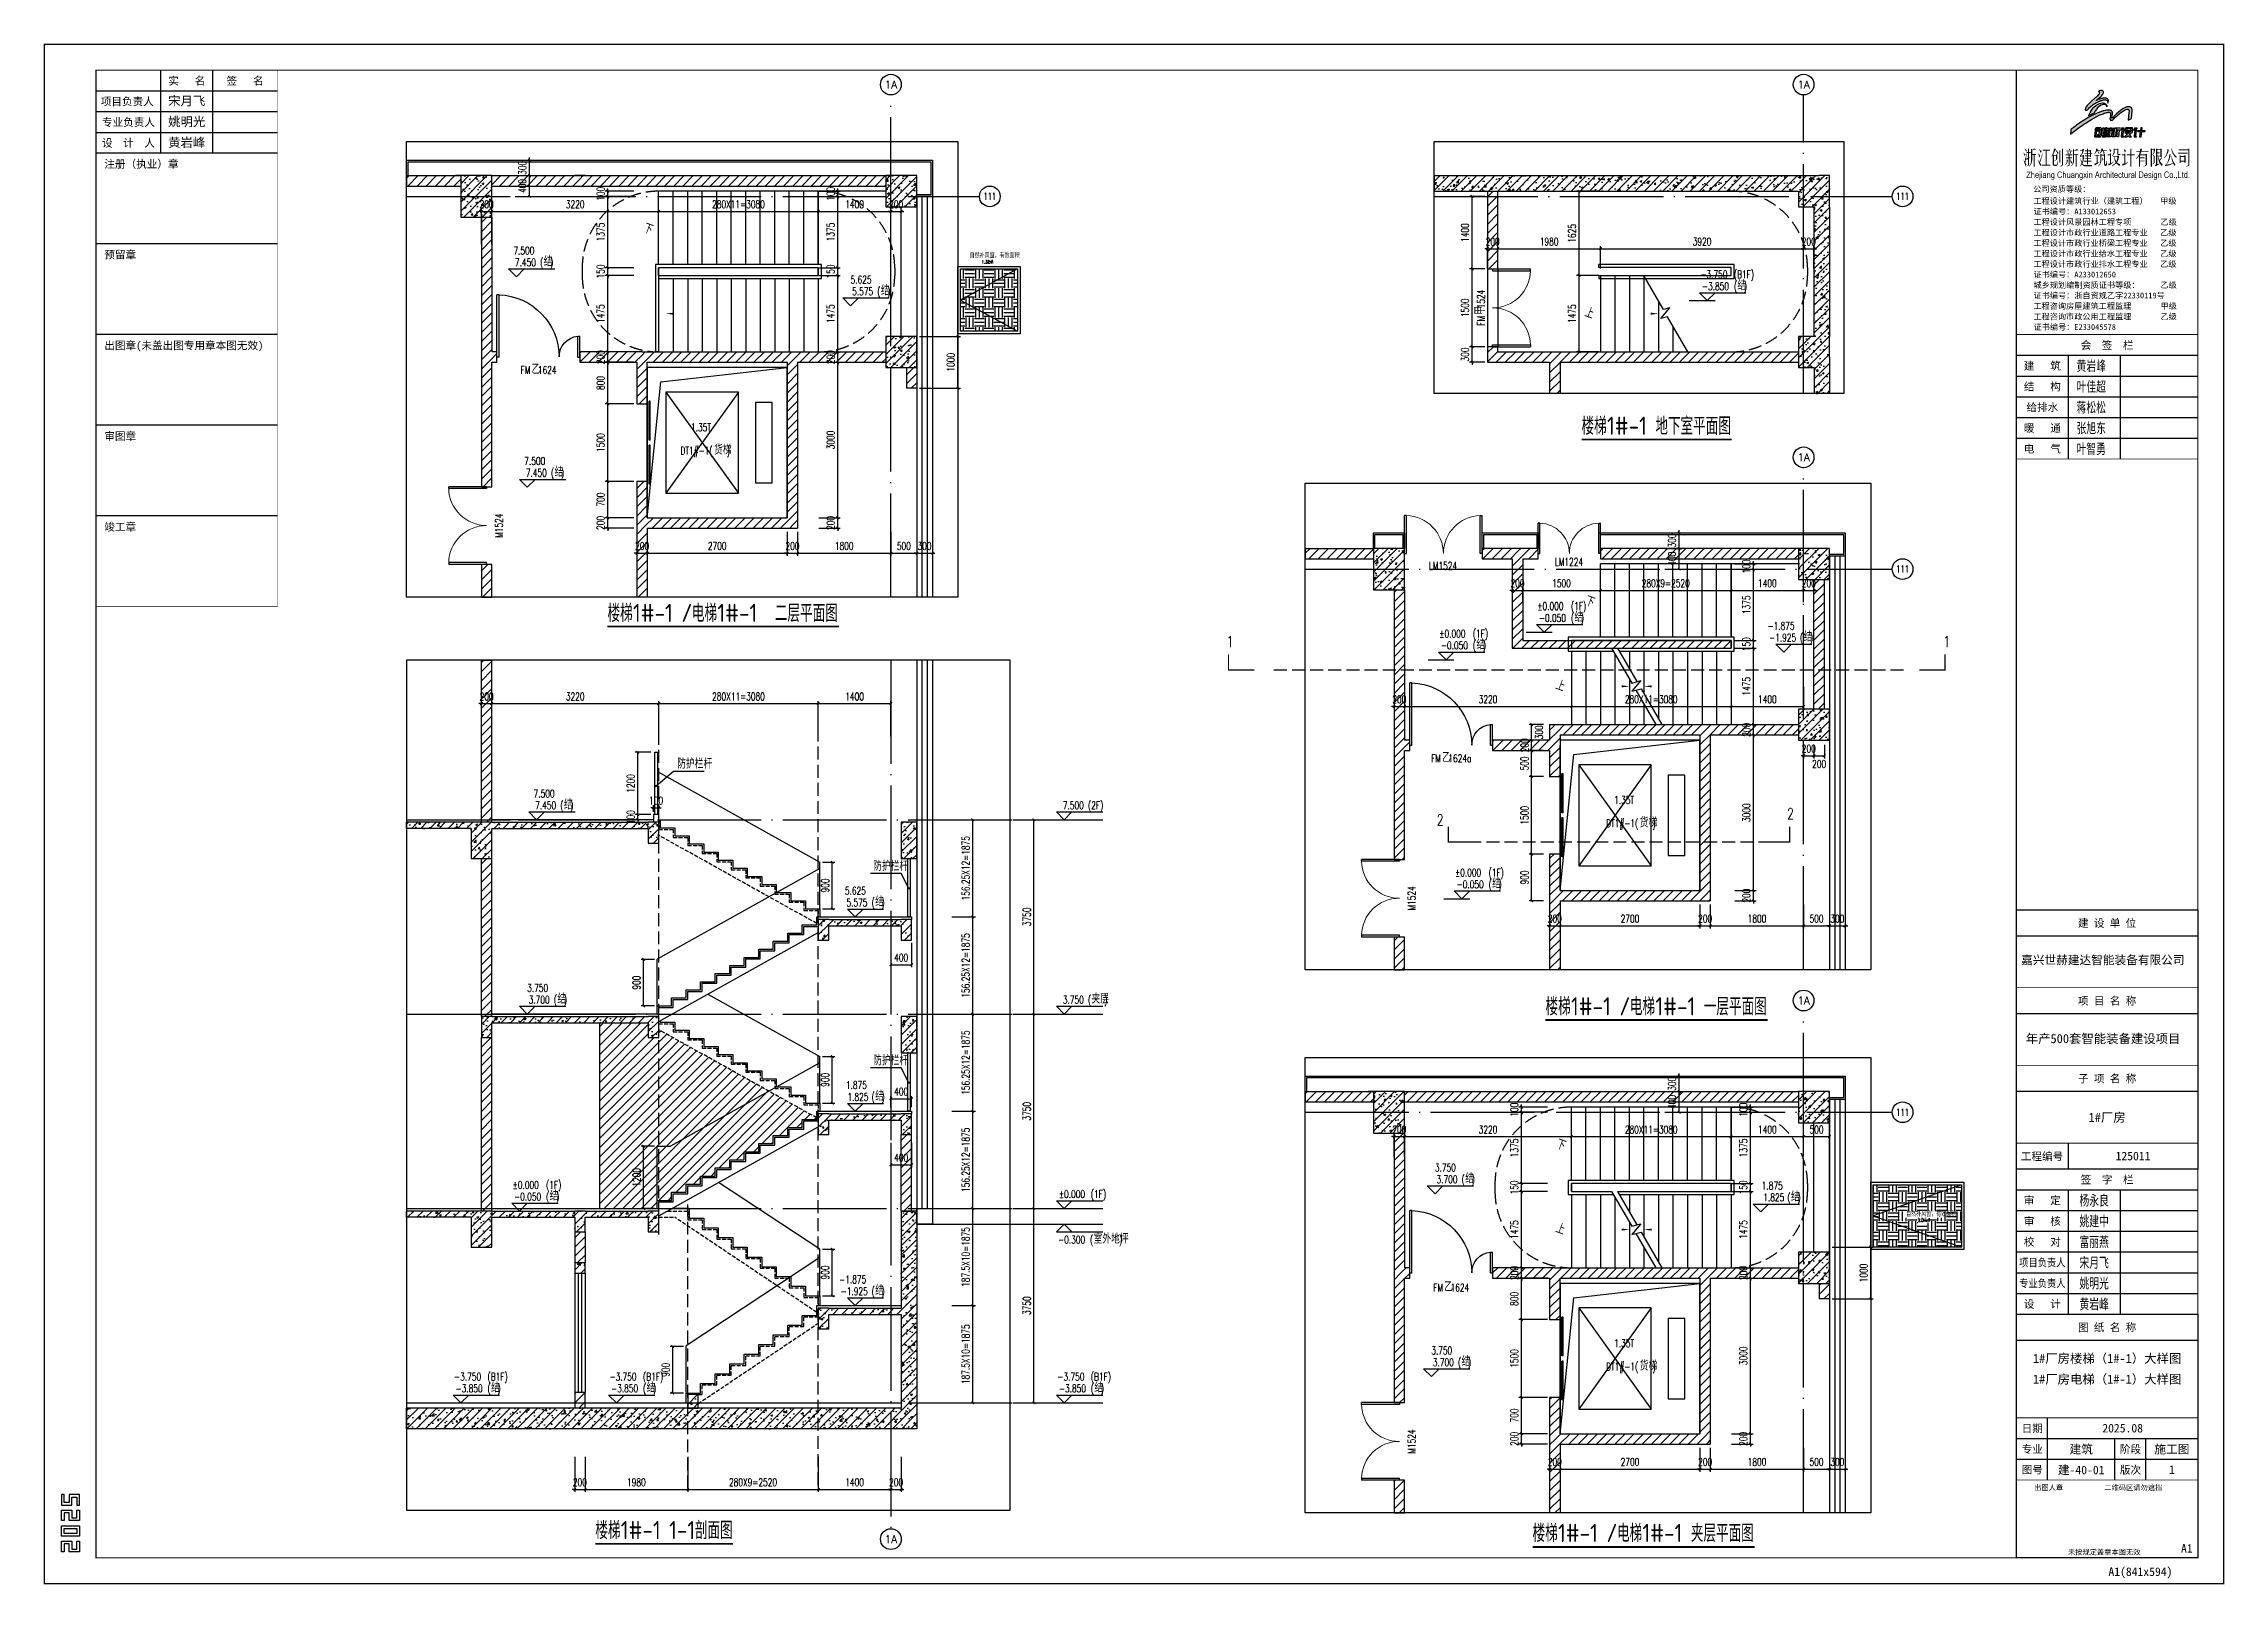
# Model space of a CAD drawing. Extents: x -222544 to -13848, y -31368 to 85559.
# Drawn here: x -140023 to -97948, y 28032 to 57758 of the extents above; entities that cross this region are included whole.
import ezdxf
from ezdxf.enums import TextEntityAlignment as Align

# ---------------------------------------------------------------- set-up
doc = ezdxf.new("R2010")
doc.units = 0
doc.header["$LTSCALE"] = 1000
doc.header["$MEASUREMENT"] = 0
doc.linetypes.add('DASH', pattern=[0.35, 0.25, -0.1])
doc.linetypes.add('DOTE', pattern=[2.42, 2, -0.2, 0.02, -0.2])
doc.layers.get('Defpoints').update_dxf_attribs({"color": 210})
for name, color, linetype in [('0-cxFrame', 155, 'Continuous'), ('A-AXIS-D', 1, 'Continuous'), ('A-AXIS-DOTE', 14, 'DOTE'), ('A-AXIS-DP', 126, 'Continuous'), ('A-COLS', 6, 'Continuous'), ('A-CURTAIN', 134, 'Continuous'), ('A-HATCH-2', 251, 'Continuous'), ('A-HRAIL', 173, 'Continuous'), ('A-LIN-V', 9, 'Continuous'), ('A-SFCE', 30, 'Continuous'), ('A-STAIR', 150, 'Continuous'), ('A-TEXT', 61, 'Continuous'), ('A-WINDOW', 140, 'Continuous'), ('A-防火门窗', 1, 'Continuous'), ('AS-COLN', 6, 'Continuous'), ('AS-WALL', 40, 'Continuous'), ('AS-结构边线层', 200, 'Continuous'), ('CURTWALL', 4, 'Continuous'), ('DIM_ELEV', 3, 'Continuous'), ('DIM_SYMB', 3, 'Continuous'), ('PUB_HATCH', 8, 'Continuous'), ('PUB_TEXT', 7, 'Continuous'), ('qianming', 155, 'Continuous'), ('S_STAIR', 9, 'Continuous'), ('SPACE', 7, 'Continuous'), ('SPACE_HATCH', 8, 'Continuous'), ('WINDOW', 4, 'Continuous'), ('建-墙-填充', 8, 'Continuous'), ('建-文字', 7, 'Continuous'), ('建-箭头', 3, 'Continuous'), ('建-门', 4, 'Continuous'), ('建-门窗编号', 7, 'Continuous')]:
    doc.layers.add(name, color=color, linetype=linetype)
doc.layers.add('0-cxText', color=131, linetype='Continuous', lineweight=25)
doc.styles.add('_TCH_AXIS', font='COMPLEX', dxfattribs={"bigfont": 'GBCBIG'})
doc.styles.add('_TCH_DIM', font='SIMPLEX', dxfattribs={"bigfont": 'GBCBIG'})
doc.styles.add('_TCH_DIM_T3', font='SIMPLEX', dxfattribs={"width": 0.705882, "bigfont": 'GBCBIG'})
doc.styles.add('_TCH_LABEL', font='COMPLEX', dxfattribs={"bigfont": 'GBCBIG'})
doc.styles.add('_TCH_SPACE', font='SIMPLEX', dxfattribs={"bigfont": 'GBCBIG'})
doc.styles.add('A-STANDARD', font='SIMPLEX', dxfattribs={"bigfont": 'GBCBIG'})
doc.styles.add('A-WIN-LABEL', font='SIMPLEX', dxfattribs={"bigfont": 'GBCBIG'})
doc.styles.add('BZHZ', font='bzxw', dxfattribs={"width": 0.8, "bigfont": 'bzhz'})
doc.styles.add('cx_biaoti', font='')
doc.styles.add('cx_tuming', font='')
doc.styles.add('cx_tuqian1', font='')
doc.styles.get("Standard").update_dxf_attribs({"font": 'gbenor.shx', "bigfont": 'gbcbig.shx'})
doc.styles.add('图框宋体', font='', dxfattribs={"width": 0.75})
doc.styles.add('黑体', font='', dxfattribs={"height": 12})
doc.styles.get('cx_biaoti').set_extended_font_data('SimSun')
doc.styles.get('cx_tuming').set_extended_font_data('SimHei')
doc.styles.get('cx_tuqian1').set_extended_font_data('SimSun')
doc.styles.get('图框宋体').set_extended_font_data('SimSun')
doc.styles.get('黑体').set_extended_font_data('SimHei')
doc.dimstyles.new('_TCH_ARCH&&50', dxfattribs={"dimtxt": 148.75, "dimasz": 50, "dimexe": 50, "dimexo": 50, "dimgap": 63.125, "dimtad": 1, "dimdec": 0, "dimzin": 0, "dimdsep": 46, "dimtxsty": '_TCH_DIM_T3', "dimblk": 'ARCHTICK', "dimcen": 0.09, "dimclrt": 7, "dimazin": 2, "dimtfac": 1, "dimtdec": 0, "dimtix": 1, "dimtmove": 2, "dimatfit": 3, "dimfxl": 0, "dimtolj": 1, "dimtzin": 0, "dimarcsym": 0})
pattern_1 = [(45, (0, 0), (-88.38835, 88.38835), []), (50, (0, 0), (358.6301, -31.37607), [37.5, -412.5]), (355, (0, 0), (-69.3757, 376.0961), [30, -330]), (100.4514, (29.9, -2.6), (289.2547, 344.7198), [31.8701, -350.5711]), (46.1842, (0, 100), (533.6205, -82.7595), [56.25, -618.75]), (96.6356, (44.47, 93.1), (467.3314, 487.059), [47.8051, -525.8565]), (351.1842, (0, 100), (467.331, 487.0593), [45, -495]), (21, (50, 75), (298.4535, -201.30945), [37.5, -412.5]), (326, (50, 75), (121.6577, 362.575), [30, -330]), (71.4514, (74.87, 58.22), (420.1113, 161.26525), [31.8701, -350.5711]), (37.5, (0, 0), (6.07993, 166.44693), [0, -326, 0, -335, 0, -331.25]), (7.5, (0, 0), (131.53477, 197.20586), [0, -191, 0, -318.5, 0, -126.25]), (327.5, (-111.5, 0), (266.91122, -11.27744), [0, -125, 0, -390, 0, -517.5]), (317.5, (-161.5, 0), (291.5931, 50.0525), [0, -162.5, 0, -259, 0, -367.5])]
pattern_2 = [(45, (0, 89.76), (-88.38838, 88.38838), [])]
pattern_3 = [(0, (0, 0), (187.5, 187.5), [187.5, -187.5]), (0, (0, 70.31), (187.5, 187.5), [187.5, -187.5]), (0, (0, 140.62), (187.5, 187.5), [187.5, -187.5]), (90, (23.44, 164.06), (-187.5, 187.5), [187.5, -187.5]), (90, (93.75, 164.06), (-187.5, 187.5), [187.5, -187.5]), (90, (164.06, 164.06), (-187.5, 187.5), [187.5, -187.5])]

msp = doc.modelspace()

# ---------------------------------------------------------------- texts
at = {"layer": 'A-TEXT', "style": 'A-STANDARD', "width": 0.705882}
for s, height, p in [('1.35T', 148.75, (-127532, 50280)), ('DT1#-1(', 148.75, (-127736.6, 49829.7)), (')', 148.8, (-126840.8, 49829.7)), ('1.35T', 148.75, (-109722, 43090)), ('DT1#-1(', 148.75, (-109876.6, 42639.7)), (')', 148.8, (-108980.8, 42639.7)), ('1.35T', 148.75, (-109722, 32610)), ('DT1#-1(', 148.75, (-109876.6, 32159.7)), (')', 148.8, (-108980.8, 32159.7))]:
    msp.add_text(s, height=height, dxfattribs=at).set_placement(p)
at = {"layer": 'A-TEXT', "style": 'A-STANDARD'}
for p in [(-127086.6, 49829.7), (-109226.6, 42639.7), (-109226.6, 32159.7)]:
    msp.add_text('货梯', height=168.79, dxfattribs=at).set_placement(p)
at = {"layer": 'PUB_TEXT', "style": '_TCH_AXIS'}
for s, height, p, p2 in [('1A', 150.33, (-123794.3, 56891.3), (-123558.1, 56891.3)), ('1A', 150.33, (-106184.3, 56891.3), (-105948.1, 56891.3)), ('111', 132.75, (-121890.2, 54743.6), (-121643.7, 54743.6)), ('111', 132.75, (-104280.2, 54743.6), (-104033.7, 54743.6)), ('1A', 150.33, (-106184.3, 49701.3), (-105948.1, 49701.3)), ('111', 132.75, (-104280.2, 47553.6), (-104033.7, 47553.6)), ('1A', 150.33, (-106184.3, 39221.3), (-105948.1, 39221.3)), ('111', 132.75, (-104280.2, 37074.8), (-104033.7, 37074.8)), ('1A', 150.33, (-123794.3, 28829.9), (-123558.1, 28829.9))]:
    msp.add_text(s, height=height, dxfattribs=at).set_placement(p, p2, align=Align.FIT)
at = {"layer": 'PUB_TEXT', "width": 0.705882}
for s, height, style, p in [('7.500', 148.75, '_TCH_DIM', (-130959.2, 53690)), ('7.450', 148.75, '_TCH_DIM', (-130929.2, 53462.5)), ('(', 148.8, '_TCH_DIM', (-130444.2, 53462.5)), (')', 148.8, '_TCH_DIM', (-130251.3, 53462.5)), ('5.625', 148.75, '_TCH_DIM', (-124454.2, 53130)), ('5.575', 148.75, '_TCH_DIM', (-124424.2, 52902.5)), ('(', 148.8, '_TCH_DIM', (-123939.2, 52902.5)), (')', 148.8, '_TCH_DIM', (-123746.3, 52902.5)), ('-3.750', 148.75, '_TCH_DIM', (-108057.1, 53230)), ('-3.850', 148.75, '_TCH_DIM', (-108027.1, 53002.5)), ('(B1F)', 148.75, '_TCH_DIM', (-107412.1, 53230)), ('(', 148.8, '_TCH_DIM', (-107412.1, 53002.5)), (')', 148.8, '_TCH_DIM', (-107219.3, 53002.5)), ('7.500', 148.75, '_TCH_DIM', (-130749.2, 49630)), ('7.450', 148.75, '_TCH_DIM', (-130719.2, 49402.5)), ('(', 148.8, '_TCH_DIM', (-130234.2, 49402.5)), (')', 148.8, '_TCH_DIM', (-130041.3, 49402.5)), ('%%P0.000', 148.75, '_TCH_DIM', (-111202.2, 46830)), ('-0.050', 148.75, '_TCH_DIM', (-111172.2, 46602.5)), ('(1F)', 148.75, '_TCH_DIM', (-110557.2, 46830)), ('(', 148.8, '_TCH_DIM', (-110557.2, 46602.5)), (')', 148.8, '_TCH_DIM', (-110364.3, 46602.5)), ('1', 212.5, '_TCH_LABEL', (-117194.2, 46116.1)), ('%%P0.000', 148.75, '_TCH_DIM', (-113094.2, 46300)), ('(1F)', 148.75, '_TCH_DIM', (-112449.2, 46300)), ('-1.875', 148.75, '_TCH_DIM', (-106762.2, 46450)), ('-1.925', 148.75, '_TCH_DIM', (-106732.2, 46222.5)), ('(', 148.8, '_TCH_DIM', (-106137.2, 46222.5)), (')', 148.8, '_TCH_DIM', (-105944.3, 46222.5)), ('1', 212.5, '_TCH_LABEL', (-103368.7, 46116.1)), ('-0.050', 148.75, '_TCH_DIM', (-113064.2, 46072.5)), ('(', 148.8, '_TCH_DIM', (-112449.2, 46072.5)), (')', 148.8, '_TCH_DIM', (-112256.3, 46072.5)), ('7.500', 148.75, '_TCH_DIM', (-130569.2, 43215.1)), ('7.450', 148.75, '_TCH_DIM', (-130539.2, 42987.6)), ('(', 148.8, '_TCH_DIM', (-130054.2, 42987.6)), (')', 148.8, '_TCH_DIM', (-129861.3, 42987.6)), ('7.500', 148.75, '_TCH_DIM', (-120359.2, 42987.6)), ('(2F)', 148.75, '_TCH_DIM', (-119874.2, 42987.6)), ('2', 212.5, '_TCH_LABEL', (-106386.6, 42796.1)), ('2', 212.5, '_TCH_LABEL', (-113140, 42673.8)), ('%%P0.000', 148.75, '_TCH_DIM', (-112790.4, 41690)), ('(1F)', 148.75, '_TCH_DIM', (-112145.4, 41690)), ('5.625', 148.75, '_TCH_DIM', (-124564.2, 41340.1)), ('5.575', 148.75, '_TCH_DIM', (-124534.2, 41112.6)), ('(', 148.8, '_TCH_DIM', (-124049.2, 41112.6)), (')', 148.8, '_TCH_DIM', (-123856.3, 41112.6)), ('-0.050', 148.75, '_TCH_DIM', (-112760.4, 41462.5)), ('(', 148.8, '_TCH_DIM', (-112145.4, 41462.5)), (')', 148.8, '_TCH_DIM', (-111952.6, 41462.5)), ('3.750', 148.75, '_TCH_DIM', (-130694.2, 39465.1)), ('3.700', 148.75, '_TCH_DIM', (-130664.2, 39237.6)), ('(', 148.8, '_TCH_DIM', (-130179.2, 39237.6)), (')', 148.8, '_TCH_DIM', (-129986.3, 39237.6)), ('3.750', 148.75, '_TCH_DIM', (-120359.2, 39237.6)), ('(', 148.8, '_TCH_DIM', (-119874.2, 39237.6)), (')', 148.8, '_TCH_DIM', (-119558.5, 39237.6)), ('1.875', 148.75, '_TCH_DIM', (-124544.2, 37590.1)), ('1.825', 148.75, '_TCH_DIM', (-124514.2, 37362.6)), ('(', 148.8, '_TCH_DIM', (-124049.2, 37362.6)), (')', 148.8, '_TCH_DIM', (-123856.3, 37362.6)), ('%%P0.000', 148.75, '_TCH_DIM', (-130974.2, 35665.1)), ('(1F)', 148.75, '_TCH_DIM', (-130329.2, 35665.1)), ('3.750', 148.75, '_TCH_DIM', (-113180, 36000)), ('3.700', 148.75, '_TCH_DIM', (-113150, 35772.5)), ('(', 148.8, '_TCH_DIM', (-112665, 35772.5)), (')', 148.8, '_TCH_DIM', (-112472.1, 35772.5)), ('1.875', 148.75, '_TCH_DIM', (-106874.2, 35650)), ('-0.050', 148.75, '_TCH_DIM', (-130944.2, 35437.6)), ('(', 148.8, '_TCH_DIM', (-130329.2, 35437.6)), (')', 148.8, '_TCH_DIM', (-130136.3, 35437.6)), ('%%P0.000', 148.75, '_TCH_DIM', (-120434.2, 35487.6)), ('(1F)', 148.75, '_TCH_DIM', (-119819.2, 35487.6)), ('1.825', 148.75, '_TCH_DIM', (-106844.2, 35422.5)), ('(', 148.8, '_TCH_DIM', (-106379.2, 35422.5)), (')', 148.8, '_TCH_DIM', (-106186.3, 35422.5)), ('-0.300', 148.75, '_TCH_DIM', (-120449.2, 34607.6)), ('(', 148.8, '_TCH_DIM', (-119834.2, 34607.6)), (')', 148.8, '_TCH_DIM', (-119272.7, 34607.6)), ('-1.875', 148.75, '_TCH_DIM', (-124674.2, 33840.1)), ('-1.925', 148.75, '_TCH_DIM', (-124644.2, 33612.6)), ('(', 148.8, '_TCH_DIM', (-124049.2, 33612.6)), (')', 148.8, '_TCH_DIM', (-123856.3, 33612.6)), ('3.750', 148.75, '_TCH_DIM', (-113250, 32470)), ('(', 148.8, '_TCH_DIM', (-112735, 32242.5)), (')', 148.8, '_TCH_DIM', (-112542.1, 32242.5)), ('-3.750', 148.75, '_TCH_DIM', (-132104.2, 31965.1)), ('(B1F)', 148.75, '_TCH_DIM', (-131459.2, 31965.1)), ('-3.750', 148.75, '_TCH_DIM', (-129104.2, 31965.1)), ('(B1F)', 148.75, '_TCH_DIM', (-128459.2, 31965.1)), ('-3.750', 148.75, '_TCH_DIM', (-120464.2, 31965.1)), ('(B1F)', 148.75, '_TCH_DIM', (-119819.2, 31965.1)), ('3.700', 148.75, '_TCH_DIM', (-113220, 32242.5)), ('-3.850', 148.75, '_TCH_DIM', (-132074.2, 31737.6)), ('(', 148.8, '_TCH_DIM', (-131459.2, 31737.6)), (')', 148.8, '_TCH_DIM', (-131266.3, 31737.6)), ('-3.850', 148.75, '_TCH_DIM', (-129074.2, 31737.6)), ('(', 148.8, '_TCH_DIM', (-128459.2, 31737.6)), (')', 148.8, '_TCH_DIM', (-128266.3, 31737.6)), ('-3.850', 148.75, '_TCH_DIM', (-120434.2, 31737.6)), ('(', 148.8, '_TCH_DIM', (-119819.2, 31737.6)), (')', 148.8, '_TCH_DIM', (-119626.3, 31737.6))]:
    msp.add_text(s, height=height, dxfattribs=dict(at, style=style)).set_placement(p)
at = {"layer": 'PUB_TEXT', "style": '_TCH_DIM'}
for s, height, p in [('结', 168.8, (-130374.2, 53462.5)), ('结', 168.8, (-123869.2, 52902.5)), ('结', 168.8, (-107342.1, 53002.5)), ('结', 168.8, (-130164.2, 49402.5)), ('结', 168.8, (-110487.2, 46602.5)), ('结', 168.8, (-106067.2, 46222.5)), ('结', 168.8, (-112379.2, 46072.5)), ('防护栏杆', 168.79, (-127797.6, 43774.5)), ('结', 168.8, (-129984.2, 42987.6)), ('防护栏杆', 168.79, (-124018.1, 41799.5)), ('结', 168.8, (-123979.2, 41112.6)), ('结', 168.8, (-112075.4, 41462.5)), ('结', 168.8, (-130109.2, 39237.6)), ('夹层', 168.79, (-119804.2, 39237.6)), ('防护栏杆', 168.79, (-124018.1, 38049.5)), ('结', 168.8, (-123979.2, 37362.6)), ('结', 168.8, (-112595, 35772.5)), ('结', 168.8, (-130259.2, 35437.6)), ('结', 168.8, (-106309.2, 35422.5)), ('室外地坪', 168.79, (-119764.2, 34607.6)), ('结', 168.8, (-123979.2, 33612.6)), ('结', 168.8, (-112665, 32242.5)), ('结', 168.8, (-131389.2, 31737.6)), ('结', 168.8, (-128389.2, 31737.6)), ('结', 168.8, (-119749.2, 31737.6))]:
    msp.add_text(s, height=height, dxfattribs=at).set_placement(p)
at = {"layer": 'PUB_TEXT'}
for s, height, p in [('楼梯', 337.59, (-110351.3, 50210)), ('1#-1', 350, (-109859.8, 50210)), ('地下室平面图', 337.59, (-108926.5, 50210)), ('楼梯', 337.59, (-129144.2, 46600)), ('1#-1', 350, (-128652.7, 46600)), ('/', 350, (-127719.3, 46600)), ('电梯', 337.59, (-127515.2, 46600)), ('1#-1', 350, (-127023.7, 46600)), ('二层平面图', 337.59, (-125915.4, 46600)), ('楼梯', 337.59, (-111046.7, 39010)), ('1#-1', 350, (-110555.2, 39010)), ('/', 350, (-109621.8, 39010)), ('电梯', 337.59, (-109417.7, 39010)), ('1#-1', 350, (-108926.2, 39010)), ('一层平面图', 337.59, (-107992.9, 39010)), ('楼梯', 337.59, (-129378.8, 28905)), ('1#-1', 350, (-128887.3, 28905)), ('1-1', 350, (-127953.9, 28905)), ('剖面图', 337.59, (-127458.1, 28905)), ('楼梯', 337.59, (-111296.7, 28850)), ('1#-1', 350, (-110805.2, 28850)), ('/', 350, (-109871.8, 28850)), ('电梯', 337.59, (-109667.7, 28850)), ('1#-1', 350, (-109176.2, 28850)), ('夹层平面图', 337.59, (-108242.9, 28850))]:
    msp.add_text(s, height=height, dxfattribs=at).set_placement(p)
at = {"layer": 'SPACE', "color": 1, "style": '_TCH_SPACE'}
for p in [(-122157.2, 53620), (-104087.2, 35130)]:
    msp.add_text('自然补风窗，有效面积', height=96.45, dxfattribs=at).set_placement(p)
at = {"layer": 'SPACE', "color": 1, "style": '_TCH_SPACE', "width": 0.705882}
for s, height, p in [('1.32m', 59.5, (-121923, 53517.6)), ('2', 29.8, (-121731, 53552.6)), ('2.04m', 59.5, (-103857, 35027.6)), ('2', 29.8, (-103657, 35062.6))]:
    msp.add_text(s, height=height, dxfattribs=at).set_placement(p)
at = {"layer": '建-文字', "style": 'A-STANDARD'}
for s, p in [('下', (-128468.3, 54122.9)), ('上', (-110306.7, 52501.4)), ('下', (-110297.9, 46932.9)), ('上', (-110866.7, 45311.1)), ('下', (-110857.9, 36452.9)), ('上', (-110866.7, 34831.1))]:
    msp.add_text(s, height=168.8, rotation=339.92971, dxfattribs=at).set_placement(p)
at = {"layer": '建-门窗编号', "color": 1, "style": 'A-WIN-LABEL'}
msp.add_text('甲', height=168.8, rotation=90, dxfattribs=at).set_placement((-112216.2, 52526.4))
at = {"layer": '建-门窗编号', "color": 1, "style": 'A-WIN-LABEL', "width": 0.705882}
for s, p in [('1524', (-112216.2, 52649.3)), ('FM', (-112216.2, 52316.4))]:
    msp.add_text(s, height=148.75, rotation=90, dxfattribs=at).set_placement(p)
at = {"layer": '建-门窗编号', "style": 'A-WIN-LABEL', "width": 0.705882}
for s, p in [('FM', (-130820.2, 51385)), ('1624', (-130487.3, 51385)), ('FM', (-113252.7, 43895)), ('1624a', (-112919.8, 43895)), ('FM', (-113210.2, 33685)), ('1624', (-112877.3, 33685))]:
    msp.add_text(s, height=148.75, dxfattribs=at).set_placement(p)
at = {"layer": '建-门窗编号', "style": 'A-WIN-LABEL'}
for p in [(-130610.2, 51385), (-113042.7, 43895), (-113000.2, 33685)]:
    msp.add_text('乙', height=168.8, dxfattribs=at).set_placement(p)

# ---------------------------------------------------------------- blocks, each defined once
blk = doc.blocks.new('zjcx_lan_huiqian(Dragon)')
for p, q in [((-7000, -800), (0, -800)), ((-5000, -800), (-5000, -4800)), ((-3000, -800), (-3000, -4800)), ((-7000, -1600), (0, -1600)), ((-7000, -2400), (0, -2400)), ((-7000, -3200), (0, -3200)), ((-7000, -4000), (0, -4000))]:
    blk.add_line(p, q)
at = {"const_width": 30}
blk.add_lwpolyline([(-7000, 0), (0, 0)], dxfattribs=at)
blk.add_lwpolyline([(-7000, 0), (0, 0), (0, -4800), (-7000, -4800)], close=True, dxfattribs=at)
at = {"style": 'cx_biaoti'}
for s, p in [('会  签  栏', (-3500, -400)), ('建   筑', (-6000, -1200)), ('结   构', (-6000, -2000)), ('给排水', (-6000, -2800)), ('暖   通', (-6000, -3600)), ('电   气', (-6000, -4400))]:
    blk.add_text(s, height=300, dxfattribs=at).set_placement(p, align=Align.MIDDLE)
blk = doc.blocks.new('T-汇签(Dragon)')
at = {"layer": '0-cxFrame'}
blk.add_blockref('zjcx_lan_huiqian(Dragon)', (0, 0), dxfattribs=at)
at = {"layer": 'qianming', "style": 'BZHZ', "width": 0.8}
for s, p in [('黄岩峰', (-4112, -1200)), ('叶佳超', (-4112, -2000)), ('蒋松松', (-4112, -2800)), ('张旭东', (-4112, -3600)), ('叶智勇', (-4112, -4400))]:
    blk.add_text(s, height=450, dxfattribs=at).set_placement(p, align=Align.MIDDLE)
blk = doc.blocks.new('zjcx_logo(Dragon)')
h = blk.add_hatch(color=186)
h.dxf.hatch_style = 1
h.set_gradient(color1=(41, 22, 111), color2=(223, 33, 33), tint=1)
h.paths.add_polyline_path([(-1404, -619), (-1417, -787), (-1287, -689), (-1064, -520), (-959, -449), (-898, -408), (-824, -360), (-732, -300), (-599, -219), (-513, -170), (-403, -111), (-304, -62), (-225, -27), (-197, -14), (-154, 2), (-117, 16), (-91, 25), (-29, 43), (19, 53), (36, 55), (58, 56), (78, 54), (90, 53), (100, 49), (110, 44), (119, 36), (125, 28), (130, 18), (133, 7), (134, -3), (125, -83), (119, -131), (110, -192), (110, -205), (112, -214), (115, -223), (120, -231), (126, -238), (134, -244), (142, -249), (153, -252), (165, -253), (176, -253), (187, -250), (198, -246), (202, -243), (210, -238), (221, -231), (236, -220), (267, -190), (303, -155), (316, -143), (351, -110), (382, -81), (409, -57), (425, -43), (461, -12), (495, 15), (499, 19), (503, 23), (518, 34), (556, 63), (572, 76), (597, 92), (634, 116), (693, 149), (732, 164), (769, 173), (784, 174), (801, 173), (816, 167), (825, 161), (832, 154), (833, 153), (833, 153), (833, 153), (833, 152), (833, 152), (833, 152), (834, 152), (834, 152), (834, 152), (834, 152), (834, 152), (836, 149), (836, 148), (836, 148), (836, 148), (836, 148), (836, 148), (836, 148), (836, 148), (836, 148), (836, 148), (836, 148), (836, 148), (836, 148), (836, 148), (836, 148), (836, 148), (836, 148), (836, 148), (836, 148), (836, 148), (836, 148), (836, 148), (836, 148), (836, 148), (836, 148), (836, 148), (836, 148), (836, 148), (836, 148), (836, 148), (836, 148), (836, 148), (836, 148), (836, 148), (837, 146), (838, 145), (843, 135), (845, 125), (846, 115), (847, 97), (843, 51), (818, -247), (947, -187), (969, 117), (965, 165), (960, 186), (950, 206), (938, 224), (923, 239), (906, 252), (886, 262), (865, 268), (841, 272), (815, 272), (790, 270), (766, 264), (730, 252), (681, 230), (632, 204), (572, 164), (501, 111), (434, 55), (367, -6), (310, -62), (264, -108), (228, -146), (216, -158), (212, -162), (209, -164), (205, -166), (200, -168), (196, -168), (191, -168), (187, -167), (183, -165), (179, -162), (178, -160), (177, -157), (176, -155), (176, -152), (177, -147), (189, -90), (203, -18), (205, 16), (203, 49), (198, 66), (190, 83), (179, 97), (166, 110), (151, 120), (134, 127), (116, 131), (76, 136), (35, 137), (-5, 134), (-17, 132), (-18, 132), (-19, 132), (-20, 132), (-20, 132), (-20, 132), (-21, 132), (-79, 123), (-124, 113), (-142, 109), (-145, 108), (-146, 107), (-157, 105), (-175, 100), (-195, 94), (-288, 63), (-410, 12), (-556, -58), (-700, -135), (-882, -245), (-1049, -355), (-1175, -444), (-1234, -488), (-1299, -536), (-1360, -584), (-1398, -614)])
h.paths.add_polyline_path([(-712, -82), (-650, 50), (-573, 176), (-507, 252), (-431, 319), (-346, 375), (-294, 398), (-239, 412), (-183, 419), (-152, 418), (-120, 412), (-91, 400), (-64, 383), (-44, 364), (-29, 343), (-17, 319), (-9, 293), (-5, 267), (-14, 290), (-26, 311), (-43, 329), (-63, 344), (-81, 353), (-100, 358), (-120, 360), (-140, 359), (-188, 349), (-232, 330), (-297, 288), (-356, 237), (-404, 182), (-426, 154), (-449, 114), (-468, 80), (-489, 37)])
edge = h.paths.add_edge_path()
edge.add_line((-433, 632), (-455, 612))
edge.add_line((-455, 612), (-481, 589))
edge.add_line((-481, 589), (-598, 484))
edge.add_line((-598, 484), (-666, 424))
edge.add_line((-666, 424), (-728, 360))
edge.add_line((-728, 360), (-766, 320))
edge.add_line((-766, 320), (-807, 265))
edge.add_line((-807, 265), (-837, 203))
edge.add_line((-837, 203), (-840, 192))
edge.add_line((-840, 192), (-844, 172))
edge.add_line((-844, 172), (-844, 163))
edge.add_line((-844, 163), (-842, 155))
edge.add_line((-842, 155), (-838, 146))
edge.add_line((-838, 146), (-834, 141))
edge.add_line((-834, 141), (-828, 137))
edge.add_line((-828, 137), (-821, 134))
edge.add_line((-821, 134), (-814, 133))
edge.add_line((-814, 133), (-807, 133))
edge.add_line((-807, 133), (-800, 134))
edge.add_line((-800, 134), (-783, 142))
edge.add_line((-783, 142), (-768, 151))
edge.add_line((-768, 151), (-765, 153))
edge.add_line((-765, 153), (-763, 154))
edge.add_line((-763, 154), (-761, 156))
edge.add_line((-761, 156), (-756, 160))
edge.add_line((-756, 160), (-749, 166))
edge.add_line((-749, 166), (-747, 168))
edge.add_line((-747, 168), (-723, 190))
edge.add_line((-723, 190), (-674, 236))
edge.add_line((-674, 236), (-628, 278))
edge.add_line((-628, 278), (-598, 304))
edge.add_line((-598, 304), (-568, 326))
edge.add_line((-568, 326), (-534, 351))
edge.add_line((-534, 351), (-476, 390))
edge.add_line((-476, 390), (-408, 428))
edge.add_line((-408, 428), (-400, 433))
edge.add_line((-400, 433), (-346, 461))
edge.add_line((-346, 461), (-335, 466))
edge.add_line((-335, 466), (-290, 486))
edge.add_line((-290, 486), (-275, 492))
edge.add_line((-275, 492), (-259, 498))
edge.add_line((-259, 498), (-243, 504))
edge.add_line((-243, 504), (-210, 514))
edge.add_line((-210, 514), (-192, 519))
edge.add_line((-192, 519), (-168, 524))
edge.add_line((-168, 524), (-143, 530))
edge.add_line((-143, 530), (-100, 535))
edge.add_line((-100, 535), (-65, 533))
edge.add_line((-65, 533), (-30, 525))
edge.add_line((-30, 525), (-15, 517))
edge.add_line((-15, 517), (0, 506))
edge.add_line((0, 506), (12, 493))
edge.add_line((12, 493), (21, 477))
edge.add_line((21, 477), (27, 461))
edge.add_line((27, 461), (30, 442))
edge.add_line((30, 442), (29, 425))
edge.add_line((29, 425), (25, 407))
edge.add_line((25, 407), (32, 424))
edge.add_line((32, 424), (36, 434))
edge.add_line((36, 434), (42, 457))
edge.add_line((42, 457), (45, 468))
edge.add_line((45, 468), (49, 488))
edge.add_line((49, 488), (49, 507))
edge.add_line((49, 507), (46, 525))
edge.add_line((46, 525), (40, 543))
edge.add_line((40, 543), (31, 558))
edge.add_line((31, 558), (13, 575))
edge.add_line((13, 575), (-8, 588))
edge.add_line((-8, 588), (-31, 596))
edge.add_line((-31, 596), (-55, 600))
edge.add_line((-55, 600), (-96, 604))
edge.add_line((-96, 604), (-133, 602))
edge.add_line((-133, 602), (-160, 599))
edge.add_line((-160, 599), (-196, 593))
edge.add_line((-196, 593), (-237, 584))
edge.add_line((-237, 584), (-262, 576))
edge.add_line((-262, 576), (-288, 569))
edge.add_line((-288, 569), (-293, 567))
edge.add_line((-293, 567), (-299, 565))
edge.add_line((-299, 565), (-300, 564))
edge.add_line((-300, 564), (-301, 564))
edge.add_line((-301, 564), (-302, 564))
edge.add_line((-302, 564), (-303, 563))
edge.add_line((-303, 563), (-304, 563))
edge.add_line((-304, 563), (-305, 563))
edge.add_line((-305, 563), (-306, 562))
edge.add_line((-306, 562), (-307, 562))
edge.add_line((-307, 562), (-353, 545))
edge.add_line((-353, 545), (-407, 515))
edge.add_line((-407, 515), (-409, 514))
edge.add_line((-409, 514), (-408, 514))
edge.add_line((-408, 514), (-405, 517))
edge.add_line((-405, 517), (-402, 521))
edge.add_line((-402, 521), (-397, 525))
edge.add_line((-397, 525), (-392, 530))
edge.add_line((-392, 530), (-387, 535))
edge.add_line((-387, 535), (-381, 540))
edge.add_line((-381, 540), (-365, 553))
edge.add_line((-365, 553), (-347, 568))
edge.add_line((-347, 568), (-342, 572))
edge.add_line((-342, 572), (-330, 582))
edge.add_line((-330, 582), (-328, 585))
edge.add_line((-328, 585), (-324, 587))
edge.add_line((-324, 587), (-314, 597))
edge.add_line((-314, 597), (-279, 629))
edge.add_line((-279, 629), (-266, 641))
edge.add_line((-266, 641), (-254, 653))
edge.add_line((-254, 653), (-237, 669))
edge.add_line((-237, 669), (-216, 693))
edge.add_line((-216, 693), (-208, 702))
edge.add_line((-208, 702), (-204, 706))
edge.add_line((-204, 706), (-200, 711))
edge.add_line((-200, 711), (-191, 721))
edge.add_line((-191, 721), (-187, 727))
edge.add_line((-187, 727), (-184, 731))
edge.add_line((-184, 731), (-183, 733))
edge.add_line((-183, 733), (-178, 741))
edge.add_line((-178, 741), (-167, 755))
edge.add_line((-167, 755), (-153, 782))
edge.add_line((-153, 782), (-143, 812))
edge.add_line((-143, 812), (-143, 824))
edge.add_line((-143, 824), (-143, 826))
edge.add_line((-143, 826), (-145, 840))
edge.add_line((-145, 840), (-150, 853))
edge.add_line((-150, 853), (-158, 865))
edge.add_line((-158, 865), (-167, 876))
edge.add_line((-167, 876), (-178, 885))
edge.add_line((-178, 885), (-191, 891))
edge.add_line((-191, 891), (-213, 897))
edge.add_line((-213, 897), (-236, 899))
edge.add_line((-236, 899), (-259, 896))
edge.add_line((-259, 896), (-281, 889))
edge.add_line((-281, 889), (-300, 878))
edge.add_line((-300, 878), (-316, 864))
edge.add_line((-316, 864), (-331, 847))
edge.add_arc((-322, 816), 32.5, -21.48581, 105.47079, ccw=False)
edge.add_line((-292, 804), (-299, 785))
edge.add_line((-299, 785), (-315, 761))
edge.add_line((-315, 761), (-326, 745))
edge.add_line((-326, 745), (-342, 725))
edge.add_line((-342, 725), (-370, 695))
edge.add_line((-370, 695), (-393, 670))
edge.add_line((-393, 670), (-419, 645))
edge.add_line((-419, 645), (-433, 632))
h = blk.add_hatch(color=186)
h.dxf.hatch_style = 1
h.set_gradient(color1=(41, 22, 111), color2=(223, 33, 33), tint=1)
edge = h.paths.add_edge_path()
edge.add_line((-372, -565), (-315, -565))
edge.add_arc((-314, -577), 11.4, 18.89554, 94.3928, ccw=False)
edge.add_line((-303, -573), (-294, -620))
edge.add_line((-294, -620), (-290, -626))
edge.add_line((-290, -626), (-220, -626))
edge.add_arc((-224, -618), 9.49, 295.11011, 372.93383)
edge.add_line((-214, -615), (-222, -572))
edge.add_arc((-256, -574), 34.6, 4.17607, 68.3146)
edge.add_line((-244, -542), (-415, -542))
edge.add_arc((-399, -587), 47.9, 108.85314, 147.56181)
edge.add_line((-440, -562), (-469, -626))
edge.add_line((-469, -626), (-410, -626))
edge.add_line((-410, -626), (-387, -578))
edge.add_arc((-362, -592), 28.7, 111.26087, 151.54855, ccw=False)
edge = h.paths.add_edge_path()
edge.add_line((-470, -897), (-250, -897))
edge.add_line((-250, -897), (-248, -898))
edge.add_line((-248, -898), (-251, -883))
edge.add_line((-251, -883), (-413, -880))
edge.add_arc((-410, -866), 15, 169.35312, 256.08138, ccw=False)
edge.add_line((-424, -863), (-397, -657))
edge.add_line((-397, -657), (-389, -656))
edge.add_line((-389, -656), (-388, -655))
edge.add_line((-388, -655), (-313, -655))
edge.add_line((-313, -655), (-306, -658))
edge.add_arc((-311, -663), 7.51, -26.96741, 47.97447, ccw=False)
edge.add_line((-304, -667), (-321, -791))
edge.add_arc((-341, -791), 20.6, -81.28941, 0.26939, ccw=False)
edge.add_line((-338, -811), (-369, -813))
edge.add_line((-369, -813), (-376, -814))
edge.add_line((-376, -814), (-377, -827))
edge.add_arc((-361, -818), 18.3, 211.08496, 248.62588)
edge.add_line((-368, -835), (-292, -835))
edge.add_line((-292, -835), (-277, -832))
edge.add_arc((-290, -784), 50, 285.32037, 358.76459)
edge.add_line((-240, -785), (-221, -647))
edge.add_arc((-233, -648), 11.5, 3.51941, 31.54666)
edge.add_line((-223, -642), (-232, -640))
edge.add_line((-232, -640), (-449, -640))
edge.add_line((-449, -640), (-459, -643))
edge.add_line((-459, -643), (-488, -861))
edge.add_arc((-452, -866), 36.4, 172.51878, 238.5972)
edge = h.paths.add_edge_path()
edge.add_arc((-139, -559), 28, -5.27218, 20.95173, ccw=False)
edge.add_line((-112, -562), (-150, -847))
edge.add_line((-150, -847), (-160, -850))
edge.add_line((-160, -850), (-199, -850))
edge.add_arc((-196, -838), 12.1, 157.53823, 259.66789, ccw=False)
edge.add_line((-208, -833), (-169, -548))
edge.add_line((-169, -548), (-161, -545))
edge.add_line((-161, -545), (-119, -545))
edge.add_arc((-119, -552), 6.79, 24.25811, 86.73561, ccw=False)
edge = h.paths.add_edge_path()
edge.add_line((-194, -898), (-68, -898))
edge.add_line((-68, -898), (-62, -895))
edge.add_arc((-109, -838), 73.5, 309.69803, 351.80871)
edge.add_line((-36, -849), (4, -545))
edge.add_arc((-1, -544), 4.63, 347.67082, 409.41767)
edge.add_arc((-9, -558), 20.6, 56.68372, 79.18321)
edge.add_line((-5, -538), (-52, -538))
edge.add_arc((-51, -554), 16.4, 91.33263, 127.03986)
edge.add_arc((-58, -544), 4.85, 133.80873, 168.49542)
edge.add_line((-63, -543), (-103, -854))
edge.add_arc((-129, -854), 25.6, 303.0211, 359.8084, ccw=False)
edge.add_line((-115, -875), (-128, -879))
edge.add_line((-128, -879), (-193, -880))
edge.add_arc((-180, -890), 16.3, 142.79141, 207.15487)
edge = h.paths.add_edge_path()
edge.add_line((123, -557), (128, -541))
edge.add_line((128, -541), (137, -538))
edge.add_line((137, -538), (187, -538))
edge.add_arc((183, -552), 14.7, -28.0414, 74.43788, ccw=False)
edge.add_line((196, -559), (269, -562))
edge.add_arc((254, -570), 17.2, -7.1686, 26.38917, ccw=False)
edge.add_line((271, -572), (268, -579))
edge.add_line((268, -579), (266, -581))
edge.add_line((266, -581), (256, -581))
edge.add_line((256, -581), (254, -580))
edge.add_line((254, -580), (112, -581))
edge.add_line((112, -581), (110, -580))
edge.add_line((110, -580), (53, -580))
edge.add_line((53, -580), (52, -581))
edge.add_line((52, -581), (44, -581))
edge.add_line((44, -581), (43, -575))
edge.add_line((43, -575), (45, -563))
edge.add_line((45, -563), (115, -559))
edge.add_line((115, -559), (123, -557))
edge = h.paths.add_edge_path()
edge.add_arc((58, -751), 5.69, 2.93572, 38.52856, ccw=False)
edge.add_line((64, -751), (38, -896))
edge.add_line((38, -896), (38, -898))
edge.add_line((38, -898), (1, -898))
edge.add_line((1, -898), (-5, -898))
edge.add_arc((-50, -872), 51.3, 330.03006, 356.64264)
edge.add_line((2, -875), (25, -747))
edge.add_line((25, -747), (31, -745))
edge.add_line((31, -745), (58, -745))
edge.add_arc((53, -760), 15.8, 50.02603, 70.05817, ccw=False)
edge = h.paths.add_edge_path()
edge.add_line((55, -592), (62, -592))
edge.add_line((62, -592), (64, -593))
edge.add_line((64, -593), (101, -593))
edge.add_line((101, -593), (103, -592))
edge.add_line((103, -592), (110, -592))
edge.add_line((110, -592), (111, -598))
edge.add_line((111, -598), (113, -625))
edge.add_line((113, -625), (115, -638))
edge.add_line((115, -638), (176, -638))
edge.add_line((176, -638), (191, -592))
edge.add_line((191, -592), (200, -592))
edge.add_line((200, -592), (202, -593))
edge.add_line((202, -593), (248, -593))
edge.add_line((248, -593), (250, -592))
edge.add_line((250, -592), (255, -592))
edge.add_line((255, -592), (255, -595))
edge.add_line((255, -595), (246, -624))
edge.add_arc((256, -631), 11.5, 145.89681, 210.54086)
edge.add_arc((241, -691), 54.6, 66.73558, 84.76006, ccw=False)
edge.add_line((262, -641), (265, -647))
edge.add_arc((256, -649), 9.23, -85.53143, 13.00027, ccw=False)
edge.add_line((257, -658), (190, -660))
edge.add_line((190, -660), (186, -661))
edge.add_line((186, -661), (179, -697))
edge.add_arc((185, -696), 5.99, 186.91758, 264.62619)
edge.add_line((185, -702), (247, -703))
edge.add_arc((244, -714), 10.7, -46.02948, 74.10965, ccw=False)
edge.add_line((251, -721), (176, -724))
edge.add_line((176, -724), (159, -856))
edge.add_arc((103, -853), 56.4, 306.87915, 356.89777, ccw=False)
edge.add_line((137, -898), (56, -898))
edge.add_line((56, -898), (62, -878))
edge.add_line((62, -878), (64, -875))
edge.add_line((64, -875), (68, -873))
edge.add_line((68, -873), (77, -871))
edge.add_arc((78, -862), 9.14, 264.56776, 365.34397)
edge.add_line((87, -862), (104, -737))
edge.add_arc((94, -733), 10.7, 338.74451, 444.00887)
edge.add_line((96, -723), (25, -721))
edge.add_arc((34, -713), 12.2, 144.53162, 222.72258, ccw=False)
edge.add_arc((31, -714), 11.1, 84.06289, 130.83249, ccw=False)
edge.add_line((32, -703), (101, -702))
edge.add_line((101, -702), (107, -700))
edge.add_line((107, -700), (108, -700))
edge.add_line((108, -700), (113, -668))
edge.add_arc((107, -667), 7.02, 352.00278, 443.61958)
edge.add_line((107, -660), (37, -658))
edge.add_line((37, -658), (31, -656))
edge.add_arc((38, -649), 10.4, 80.08641, 222.41124, ccw=False)
edge.add_line((40, -639), (53, -638))
edge.add_line((53, -638), (53, -593))
edge.add_line((53, -593), (55, -593))
edge.add_line((55, -593), (55, -592))
edge = h.paths.add_edge_path()
edge.add_arc((228, -755), 10.9, -17.78151, 70.61556, ccw=False)
edge.add_line((239, -758), (228, -882))
edge.add_arc((273, -888), 45.2, 172.96333, 192.65476)
edge.add_line((229, -898), (178, -898))
edge.add_arc((127, -876), 54.9, 336.98391, 358.70886)
edge.add_line((182, -877), (194, -749))
edge.add_line((194, -749), (194, -747))
edge.add_line((194, -747), (200, -745))
edge.add_line((200, -745), (232, -745))
edge = h.paths.add_edge_path()
edge.add_line((503, -561), (496, -562))
edge.add_line((496, -562), (368, -564))
edge.add_arc((370, -571), 7.29, 105.68479, 178.6651)
edge.add_line((363, -571), (358, -616))
edge.add_line((358, -616), (358, -620))
edge.add_arc((361, -620), 2.85, 189.50087, 274.16637)
edge.add_line((361, -622), (490, -624))
edge.add_line((490, -624), (495, -626))
edge.add_arc((483, -634), 14.3, -39.41692, 35.58773, ccw=False)
edge.add_line((494, -643), (469, -648))
edge.add_line((469, -648), (434, -898))
edge.add_line((434, -898), (377, -898))
edge.add_arc((381, -894), 4.94, 183.46145, 225.75062, ccw=False)
edge.add_line((376, -894), (407, -653))
edge.add_arc((399, -653), 7.96, 2.1679, 44.2283)
edge.add_line((405, -648), (403, -646))
edge.add_line((403, -646), (358, -646))
edge.add_arc((362, -656), 11.3, 112.7163, 146.72014)
edge.add_line((353, -650), (320, -863))
edge.add_arc((237, -848), 84.4, 323.85528, 349.57772, ccw=False)
edge.add_line((305, -898), (239, -898))
edge.add_line((239, -898), (245, -877))
edge.add_line((245, -877), (246, -874))
edge.add_arc((256, -885), 15, 97.81362, 133.86818, ccw=False)
edge.add_line((254, -870), (300, -546))
edge.add_arc((309, -554), 12.1, 90.94326, 137.95811, ccw=False)
edge.add_line((309, -542), (497, -542))
edge.add_arc((495, -553), 11.3, -43.69979, 78.83388, ccw=False)
edge = h.paths.add_edge_path()
edge.add_line((649, -544), (651, -578))
edge.add_arc((640, -580), 11.7, -74.28193, 11.70387, ccw=False)
edge.add_line((643, -592), (580, -591))
edge.add_arc((581, -581), 10.1, 232.28685, 262.06195, ccw=False)
edge.add_arc((578, -585), 5.08, 189.86821, 228.06029, ccw=False)
edge.add_line((573, -586), (570, -554))
edge.add_arc((591, -554), 20.3, 128.18902, 179.8773, ccw=False)
edge.add_line((578, -538), (642, -538))
edge.add_arc((641, -547), 9.1, 19.52522, 83.24008, ccw=False)
edge = h.paths.add_edge_path()
edge.add_line((534, -628), (565, -630))
edge.add_arc((561, -639), 9.9, 14.99273, 68.78885, ccw=False)
edge.add_line((571, -637), (541, -863))
edge.add_line((541, -863), (541, -886))
edge.add_line((541, -886), (550, -898))
edge.add_line((550, -898), (641, -898))
edge.add_line((641, -898), (641, -884))
edge.add_arc((634, -883), 7.15, 350.15546, 442.57553)
edge.add_line((635, -876), (610, -875))
edge.add_line((610, -875), (608, -868))
edge.add_line((608, -868), (641, -623))
edge.add_arc((631, -618), 10.8, 331.57994, 426.36661)
edge.add_line((635, -608), (535, -608))
edge.add_line((535, -608), (526, -614))
edge.add_arc((536, -618), 10.6, 159.68796, 260.66864)
edge = h.paths.add_edge_path()
edge.add_arc((693, -601), 15.8, -85.86686, 11.69545, ccw=False)
edge.add_arc((695, -623), 6.69, 101.3793, 192.92077)
edge.add_arc((615, -625), 73.2, -11.18403, 0.554, ccw=False)
edge.add_arc((698, -637), 10.9, 194.31907, 249.68762)
edge.add_line((694, -647), (728, -647))
edge.add_arc((725, -603), 44.5, 273.23858, 353.69691)
edge.add_line((770, -607), (772, -587))
edge.add_line((772, -587), (776, -566))
edge.add_line((776, -566), (908, -566))
edge.add_line((908, -566), (910, -574))
edge.add_line((910, -574), (905, -620))
edge.add_arc((959, -606), 55.9, 194.85061, 207.61208)
edge.add_line((910, -632), (912, -635))
edge.add_arc((954, -581), 68.1, 232.01246, 255.28682)
edge.add_line((937, -647), (979, -647))
edge.add_arc((978, -635), 12.3, 273.58089, 308.49109)
edge.add_arc((965, -631), 25.2, 327.87798, 381.88684)
edge.add_arc((973, -630), 17.2, 28.11813, 70.13193)
edge.add_arc((1049, -599), 71.8, 164.51198, 191.90234, ccw=False)
edge.add_line((980, -580), (983, -557))
edge.add_line((983, -557), (982, -550))
edge.add_line((982, -550), (979, -544))
edge.add_line((979, -544), (721, -544))
edge.add_arc((725, -554), 10.6, 109.95804, 166.92412)
edge.add_line((714, -551), (708, -598))
edge = h.paths.add_edge_path()
edge.add_line((1146, -544), (1148, -578))
edge.add_arc((1137, -581), 11.7, -74.28193, 11.70387, ccw=False)
edge.add_line((1140, -592), (1077, -591))
edge.add_arc((1078, -581), 10.1, 232.28685, 262.06195, ccw=False)
edge.add_arc((1075, -585), 5.08, 189.86821, 228.06029, ccw=False)
edge.add_line((1070, -586), (1067, -554))
edge.add_arc((1088, -554), 20.3, 128.18902, 179.8773, ccw=False)
edge.add_line((1075, -538), (1139, -538))
edge.add_arc((1137, -547), 9.1, 19.52522, 83.24008, ccw=False)
edge = h.paths.add_edge_path()
edge.add_line((1031, -629), (1062, -630))
edge.add_arc((1058, -640), 9.9, 14.99273, 68.78885, ccw=False)
edge.add_line((1068, -637), (1038, -863))
edge.add_line((1038, -863), (1038, -886))
edge.add_line((1038, -886), (1047, -898))
edge.add_line((1047, -898), (1138, -898))
edge.add_line((1138, -898), (1138, -885))
edge.add_arc((1131, -883), 7.15, 350.15546, 442.57553)
edge.add_line((1132, -876), (1107, -876))
edge.add_line((1107, -876), (1105, -868))
edge.add_line((1105, -868), (1137, -624))
edge.add_arc((1128, -618), 10.8, 331.57994, 426.36661)
edge.add_line((1132, -609), (1032, -609))
edge.add_line((1032, -609), (1023, -615))
edge.add_arc((1033, -618), 10.6, 159.68796, 260.66864)
edge = h.paths.add_edge_path()
edge.add_line((1181, -682), (1274, -684))
edge.add_arc((1268, -691), 9.1, 10.6545, 49.67894, ccw=False)
edge.add_line((1277, -689), (1250, -895))
edge.add_line((1250, -895), (1252, -896))
edge.add_line((1252, -896), (1252, -898))
edge.add_line((1252, -898), (1312, -898))
edge.add_line((1312, -898), (1313, -892))
edge.add_line((1313, -892), (1340, -689))
edge.add_line((1340, -689), (1341, -685))
edge.add_line((1341, -685), (1464, -684))
edge.add_arc((1447, -671), 21.2, 322.14414, 390.61106)
edge.add_line((1465, -661), (1352, -661))
edge.add_line((1352, -661), (1343, -655))
edge.add_line((1343, -655), (1358, -550))
edge.add_arc((1349, -548), 8.68, 346.76013, 438.30399)
edge.add_line((1351, -539), (1304, -539))
edge.add_arc((1305, -546), 6.98, 97.51297, 154.6127)
edge.add_line((1299, -543), (1285, -647))
edge.add_arc((1270, -645), 14.6, 274.64509, 354.62105, ccw=False)
edge.add_line((1271, -660), (1180, -661))
edge.add_arc((1182, -672), 10.8, 104.43576, 265.29365)
edge = h.paths.add_edge_path()
edge.add_arc((875, -684), 106, 357.44715, 369.99523)
edge.add_arc((973, -667), 6.36, 14.46934, 89.99572)
edge.add_line((973, -661), (694, -661))
edge.add_line((694, -661), (687, -663))
edge.add_line((687, -663), (685, -667))
edge.add_line((685, -667), (686, -680))
edge.add_line((686, -680), (902, -680))
edge.add_arc((903, -683), 3.29, 32.90594, 94.76591, ccw=False)
edge.add_line((905, -682), (893, -694))
edge.add_line((893, -694), (825, -750))
edge.add_line((825, -750), (816, -758))
edge.add_line((816, -758), (808, -752))
edge.add_line((808, -752), (767, -711))
edge.add_line((767, -711), (760, -710))
edge.add_line((760, -710), (695, -708))
edge.add_line((695, -708), (690, -708))
edge.add_line((690, -708), (683, -709))
edge.add_line((683, -709), (768, -795))
edge.add_arc((765, -801), 7, -76.02363, 62.4248, ccw=False)
edge.add_line((766, -808), (666, -898))
edge.add_line((666, -898), (752, -897))
edge.add_line((752, -897), (809, -847))
edge.add_line((809, -847), (847, -887))
edge.add_arc((820, -919), 41.8, 31.51695, 49.64377, ccw=False)
edge.add_line((856, -897), (941, -898))
edge.add_line((941, -898), (854, -803))
edge.add_line((854, -803), (971, -707))
edge.add_line((971, -707), (980, -689))
edge = h.paths.add_edge_path(flags=17)
edge.add_line((816, -757), (817, -757))
edge.add_arc((947, -683), 33.5, 314.94454, 350.31038)
blk.add_line((816, -757), (817, -757))
for points in [[(-433, 632), (-455, 612), (-481, 589), (-598, 484), (-666, 424), (-728, 360), (-766, 320), (-807, 265), (-837, 203), (-840, 192), (-844, 172), (-844, 163), (-842, 155), (-838, 146), (-834, 141), (-828, 137), (-821, 134), (-814, 133), (-807, 133), (-800, 134), (-783, 142), (-768, 151), (-765, 153), (-763, 154), (-761, 156), (-756, 160), (-749, 166), (-747, 168), (-723, 190), (-674, 236), (-628, 278), (-598, 304), (-568, 326), (-534, 351), (-476, 390), (-408, 428), (-400, 433), (-346, 461), (-335, 466), (-290, 486), (-275, 492), (-259, 498), (-243, 504), (-210, 514), (-192, 519), (-168, 524), (-143, 530), (-100, 535), (-65, 533), (-30, 525), (-15, 517), (0, 506), (12, 493), (21, 477), (27, 461), (30, 442), (29, 425), (25, 407), (32, 424), (36, 434), (42, 457), (45, 468), (49, 488), (49, 507), (46, 525), (40, 543), (31, 558), (13, 575), (-8, 588), (-31, 596), (-55, 600), (-96, 604), (-133, 602), (-160, 599), (-196, 593), (-237, 584), (-262, 576), (-288, 569), (-293, 567), (-299, 565), (-300, 564), (-301, 564), (-302, 564), (-303, 563), (-304, 563), (-305, 563), (-306, 562), (-307, 562), (-353, 545), (-407, 515), (-409, 514), (-408, 514), (-405, 517), (-402, 521), (-397, 525), (-392, 530), (-387, 535), (-381, 540), (-365, 553), (-347, 568), (-342, 572), (-330, 582), (-328, 585), (-324, 587), (-314, 597), (-279, 629), (-266, 641), (-254, 653), (-237, 669), (-216, 693), (-208, 702), (-204, 706), (-200, 711), (-191, 721), (-187, 727), (-184, 731), (-183, 733), (-178, 741), (-167, 755), (-153, 782), (-143, 812), (-143, 824), (-143, 826), (-145, 840), (-150, 853), (-158, 865), (-167, 876), (-178, 885), (-191, 891), (-213, 897), (-236, 899), (-259, 896), (-281, 889), (-300, 878), (-316, 864), (-331, 847)], [(-433, 632), (-455, 612), (-481, 589), (-598, 484), (-666, 424), (-728, 360), (-766, 320), (-807, 265), (-837, 203), (-840, 192), (-844, 172), (-844, 163), (-842, 155), (-838, 146), (-834, 141), (-828, 137), (-821, 134), (-814, 133), (-807, 133), (-800, 134), (-783, 142), (-768, 151), (-765, 153), (-763, 154), (-761, 156), (-756, 160), (-749, 166), (-747, 168), (-723, 190), (-674, 236), (-628, 278), (-598, 304), (-568, 326), (-534, 351), (-476, 390), (-408, 428), (-400, 433), (-346, 461), (-335, 466), (-290, 486), (-275, 492), (-259, 498), (-243, 504), (-210, 514), (-192, 519), (-168, 524), (-143, 530), (-100, 535), (-65, 533), (-30, 525), (-15, 517), (0, 506), (12, 493), (21, 477), (27, 461), (30, 442), (29, 425), (25, 407), (32, 424), (36, 434), (42, 457), (45, 468), (49, 488), (49, 507), (46, 525), (40, 543), (31, 558), (13, 575), (-8, 588), (-31, 596), (-55, 600), (-96, 604), (-133, 602), (-160, 599), (-196, 593), (-237, 584), (-262, 576), (-288, 569), (-293, 567), (-299, 565), (-300, 564), (-301, 564), (-302, 564), (-303, 563), (-304, 563), (-305, 563), (-306, 562), (-307, 562), (-353, 545), (-407, 515), (-409, 514), (-408, 514), (-405, 517), (-402, 521), (-397, 525), (-392, 530), (-387, 535), (-381, 540), (-365, 553), (-347, 568), (-342, 572), (-330, 582), (-328, 585), (-324, 587), (-314, 597), (-279, 629), (-266, 641), (-254, 653), (-237, 669), (-216, 693), (-208, 702), (-204, 706), (-200, 711), (-191, 721), (-187, 727), (-184, 731), (-183, 733), (-178, 741), (-167, 755), (-153, 782), (-143, 812), (-143, 824), (-143, 826), (-145, 840), (-150, 853), (-158, 865), (-167, 876), (-178, 885), (-191, 891), (-213, 897), (-236, 899), (-259, 896), (-281, 889), (-300, 878), (-316, 864), (-331, 847)], [(-1404, -619), (-1417, -787), (-1287, -689), (-1064, -520), (-959, -449), (-898, -408), (-824, -360), (-732, -300), (-599, -219), (-513, -170), (-403, -111), (-304, -62), (-225, -27), (-197, -14), (-154, 2), (-117, 16), (-91, 25), (-29, 43), (19, 53), (36, 55), (58, 56), (78, 54), (90, 53), (100, 49), (110, 44), (119, 36), (125, 28), (130, 18), (133, 7), (134, -3), (125, -83), (119, -131), (110, -192), (110, -205), (112, -214), (115, -223), (120, -231), (126, -238), (134, -244), (142, -249), (153, -252), (165, -253), (176, -253), (187, -250), (198, -246), (202, -243), (210, -238), (221, -231), (236, -220), (267, -190), (303, -155), (316, -143), (351, -110), (382, -81), (409, -57), (425, -43), (461, -12), (495, 15), (499, 19), (503, 23), (518, 34), (556, 63), (572, 76), (597, 92), (634, 116), (693, 149), (732, 164), (769, 173), (784, 174), (801, 173), (816, 167), (825, 161), (832, 154), (833, 153), (833, 153), (833, 153), (833, 152), (833, 152), (833, 152), (834, 152), (834, 152), (834, 152), (834, 152), (834, 152), (836, 149), (836, 148), (836, 148), (836, 148), (836, 148), (836, 148), (836, 148), (836, 148), (836, 148), (836, 148), (836, 148), (836, 148), (836, 148), (836, 148), (836, 148), (836, 148), (836, 148), (836, 148), (836, 148), (836, 148), (836, 148), (836, 148), (836, 148), (836, 148), (836, 148), (836, 148), (836, 148), (836, 148), (836, 148), (836, 148), (836, 148), (836, 148), (836, 148), (836, 148), (837, 146), (838, 145), (843, 135), (845, 125), (846, 115), (847, 97), (843, 51), (818, -247), (947, -187), (969, 117), (965, 165), (960, 186), (950, 206), (938, 224), (923, 239), (906, 252), (886, 262), (865, 268), (841, 272), (815, 272), (790, 270), (766, 264), (730, 252), (681, 230), (632, 204), (572, 164), (501, 111), (434, 55), (367, -6), (310, -62), (264, -108), (228, -146), (216, -158), (212, -162), (209, -164), (205, -166), (200, -168), (196, -168), (191, -168), (187, -167), (183, -165), (179, -162), (178, -160), (177, -157), (176, -155), (176, -152), (177, -147), (189, -90), (203, -18), (205, 16), (203, 49), (198, 66), (190, 83), (179, 97), (166, 110), (151, 120), (134, 127), (116, 131), (76, 136), (35, 137), (-5, 134), (-17, 132), (-18, 132), (-19, 132), (-20, 132), (-20, 132), (-20, 132), (-21, 132), (-79, 123), (-124, 113), (-142, 109), (-145, 108), (-146, 107), (-157, 105), (-175, 100), (-195, 94), (-288, 63), (-410, 12), (-556, -58), (-700, -135), (-882, -245), (-1049, -355), (-1175, -444), (-1234, -488), (-1299, -536), (-1360, -584), (-1398, -614), (-1404, -619), (-1404, -619)], [(-1404, -619), (-1417, -787), (-1287, -689), (-1064, -520), (-959, -449), (-898, -408), (-824, -360), (-732, -300), (-599, -219), (-513, -170), (-403, -111), (-304, -62), (-225, -27), (-197, -14), (-154, 2), (-117, 16), (-91, 25), (-29, 43), (19, 53), (36, 55), (58, 56), (78, 54), (90, 53), (100, 49), (110, 44), (119, 36), (125, 28), (130, 18), (133, 7), (134, -3), (125, -83), (119, -131), (110, -192), (110, -205), (112, -214), (115, -223), (120, -231), (126, -238), (134, -244), (142, -249), (153, -252), (165, -253), (176, -253), (187, -250), (198, -246), (202, -243), (210, -238), (221, -231), (236, -220), (267, -190), (303, -155), (316, -143), (351, -110), (382, -81), (409, -57), (425, -43), (461, -12), (495, 15), (499, 19), (503, 23), (518, 34), (556, 63), (572, 76), (597, 92), (634, 116), (693, 149), (732, 164), (769, 173), (784, 174), (801, 173), (816, 167), (825, 161), (832, 154), (833, 153), (833, 153), (833, 153), (833, 152), (833, 152), (833, 152), (834, 152), (834, 152), (834, 152), (834, 152), (834, 152), (836, 149), (836, 148), (836, 148), (836, 148), (836, 148), (836, 148), (836, 148), (836, 148), (836, 148), (836, 148), (836, 148), (836, 148), (836, 148), (836, 148), (836, 148), (836, 148), (836, 148), (836, 148), (836, 148), (836, 148), (836, 148), (836, 148), (836, 148), (836, 148), (836, 148), (836, 148), (836, 148), (836, 148), (836, 148), (836, 148), (836, 148), (836, 148), (836, 148), (836, 148), (837, 146), (838, 145), (843, 135), (845, 125), (846, 115), (847, 97), (843, 51), (818, -247), (947, -187), (969, 117), (965, 165), (960, 186), (950, 206), (938, 224), (923, 239), (906, 252), (886, 262), (865, 268), (841, 272), (815, 272), (790, 270), (766, 264), (730, 252), (681, 230), (632, 204), (572, 164), (501, 111), (434, 55), (367, -6), (310, -62), (264, -108), (228, -146), (216, -158), (212, -162), (209, -164), (205, -166), (200, -168), (196, -168), (191, -168), (187, -167), (183, -165), (179, -162), (178, -160), (177, -157), (176, -155), (176, -152), (177, -147), (189, -90), (203, -18), (205, 16), (203, 49), (198, 66), (190, 83), (179, 97), (166, 110), (151, 120), (134, 127), (116, 131), (76, 136), (35, 137), (-5, 134), (-17, 132), (-18, 132), (-19, 132), (-20, 132), (-20, 132), (-20, 132), (-21, 132), (-79, 123), (-124, 113), (-142, 109), (-145, 108), (-146, 107), (-157, 105), (-175, 100), (-195, 94), (-288, 63), (-410, 12), (-556, -58), (-700, -135), (-882, -245), (-1049, -355), (-1175, -444), (-1234, -488), (-1299, -536), (-1360, -584), (-1398, -614), (-1404, -619), (-1404, -619)], [(-712, -82), (-650, 50), (-573, 176), (-507, 252), (-431, 319), (-346, 375), (-294, 398), (-239, 412), (-183, 419), (-152, 418), (-120, 412), (-91, 400), (-64, 383), (-44, 364), (-29, 343), (-17, 319), (-9, 293), (-5, 267), (-14, 290), (-26, 311), (-43, 329), (-63, 344), (-81, 353), (-100, 358), (-120, 360), (-140, 359), (-188, 349), (-232, 330), (-297, 288), (-356, 237), (-404, 182), (-426, 154), (-449, 114), (-468, 80), (-489, 37), (-712, -82)], [(-712, -82), (-650, 50), (-573, 176), (-507, 252), (-431, 319), (-346, 375), (-294, 398), (-239, 412), (-183, 419), (-152, 418), (-120, 412), (-91, 400), (-64, 383), (-44, 364), (-29, 343), (-17, 319), (-9, 293), (-5, 267), (-14, 290), (-26, 311), (-43, 329), (-63, 344), (-81, 353), (-100, 358), (-120, 360), (-140, 359), (-188, 349), (-232, 330), (-297, 288), (-356, 237), (-404, 182), (-426, 154), (-449, 114), (-468, 80), (-489, 37), (-712, -82)], [(-292, 804), (-299, 785), (-315, 761), (-326, 745), (-342, 725), (-370, 695), (-393, 670), (-419, 645), (-433, 632)], [(-292, 804), (-299, 785), (-315, 761), (-326, 745), (-342, 725), (-370, 695), (-393, 670), (-419, 645), (-433, 632)]]:
    blk.add_lwpolyline(points)
for points in [[(-470, -897), (-250, -897), (-248, -898), (-251, -883), (-413, -880, -0.397586), (-424, -863), (-397, -657), (-389, -656), (-388, -655), (-313, -655), (-306, -658, -0.339171), (-304, -667), (-321, -791, -0.371692), (-338, -811), (-369, -813), (-376, -814), (-377, -827, 0.165284), (-368, -835), (-292, -835), (-277, -832, 0.331901), (-240, -785), (-221, -647, 0.122905), (-223, -642), (-232, -640), (-449, -640), (-459, -643), (-488, -861, 0.296586)], [(-372, -565), (-315, -565, -0.341876), (-303, -573), (-294, -620), (-290, -626), (-220, -626, 0.353253), (-214, -615), (-222, -572, 0.2874), (-244, -542), (-415, -542, 0.170523), (-440, -562), (-469, -626), (-410, -626), (-387, -578, -0.177622)], [(-113, -549, -0.114925), (-112, -562), (-150, -847), (-160, -850), (-199, -850, -0.47767), (-208, -833), (-169, -548), (-161, -545), (-119, -545, -0.27957)], [(-194, -898), (-68, -898), (-62, -895, 0.185839), (-36, -849), (4, -545, 0.276135), (2, -541, 0.098489), (-5, -538), (-52, -538, 0.157075), (-61, -541, 0.152516), (-63, -543), (-103, -854, -0.25298), (-115, -875), (-128, -879), (-193, -880, 0.288462)], [(63, -747, -0.156564), (64, -751), (38, -896), (38, -898), (1, -898), (-5, -898, 0.116644), (2, -875), (25, -747), (31, -745), (58, -745, -0.08763)], [(55, -592), (62, -592), (64, -593), (101, -593), (103, -592), (110, -592), (111, -598), (113, -625), (115, -638), (176, -638), (191, -592), (200, -592), (202, -593), (248, -593), (250, -592), (255, -592), (255, -595), (246, -624, 0.289789), (246, -637, -0.078809), (262, -641), (265, -647, -0.458531), (257, -658), (190, -660), (186, -661), (179, -697, 0.352688), (185, -702), (247, -703, -0.57816), (251, -721), (176, -724), (159, -856, -0.22178), (137, -898), (56, -898), (62, -878), (64, -875), (68, -873), (77, -871, 0.470438), (87, -862), (104, -737, 0.49458), (96, -723), (25, -721, -0.355057), (24, -706, -0.206952), (32, -703), (101, -702), (107, -700), (108, -700), (113, -668, 0.422503), (107, -660), (37, -658), (31, -656, -0.715434), (40, -639), (53, -638), (53, -593), (55, -593)], [(123, -557), (128, -541), (137, -538), (187, -538, -0.479545), (196, -559), (269, -562, -0.147479), (271, -572), (268, -579), (266, -581), (256, -581), (254, -580), (112, -581), (110, -580), (53, -580), (52, -581), (44, -581), (43, -575), (45, -563), (115, -559)], [(232, -745, -0.406043), (239, -758), (228, -882, 0.086132), (229, -898), (178, -898, 0.095078), (182, -877), (194, -749), (194, -747), (200, -745)], [(503, -561), (496, -562), (368, -564, 0.329655), (363, -571), (358, -616), (358, -620, 0.387199), (361, -622), (490, -624), (495, -626, -0.339477), (494, -643), (469, -648), (434, -898), (377, -898, -0.186644), (376, -894), (407, -653, 0.185612), (405, -648), (403, -646), (358, -646, 0.149468), (353, -650), (320, -863, -0.112709), (305, -898), (239, -898), (245, -877), (246, -874, -0.158628), (254, -870), (300, -546, -0.208068), (309, -542), (497, -542, -0.592186)], [(534, -628), (565, -630, -0.239138), (571, -637), (541, -863), (541, -886), (550, -898), (641, -898), (641, -884, 0.42664), (635, -876), (610, -875), (608, -868), (641, -623, 0.4389), (635, -608), (535, -608), (526, -614, 0.471528)], [(649, -544), (651, -578, -0.393839), (643, -592), (580, -591, -0.130654), (575, -589, -0.168204), (573, -586), (570, -554, -0.229436), (578, -538), (642, -538, -0.285399)], [(980, -689, 0.054806), (979, -665, 0.342018), (973, -661), (694, -661), (687, -663), (685, -667), (686, -680), (902, -680, -0.276667), (905, -682), (893, -694), (825, -750), (816, -758), (808, -752), (767, -711), (760, -710), (695, -708), (690, -708), (683, -709), (768, -795, -0.690166), (766, -808), (666, -898), (752, -897), (809, -847), (847, -887, -0.079258), (856, -897), (941, -898), (854, -803), (971, -707)], [(708, -598, -0.453422), (694, -617, 0.422116), (689, -625, -0.051262), (687, -640, 0.246404), (694, -647), (728, -647, 0.366237), (770, -607), (772, -587), (776, -566), (908, -566), (910, -574), (905, -620, 0.05574), (910, -632), (912, -635, 0.101904), (937, -647), (979, -647, 0.153514), (986, -644, 0.24012), (988, -622, 0.185401), (979, -614, -0.120085), (980, -580), (983, -557), (982, -550), (979, -544), (721, -544, 0.25381), (714, -551)], [(1031, -629), (1062, -630, -0.239138), (1068, -637), (1038, -863), (1038, -886), (1047, -898), (1138, -898), (1138, -885, 0.42664), (1132, -876), (1107, -876), (1105, -868), (1137, -624, 0.4389), (1132, -609), (1032, -609), (1023, -615, 0.471528)], [(1146, -544), (1148, -578, -0.393839), (1140, -592), (1077, -591, -0.130654), (1072, -589, -0.168204), (1070, -586), (1067, -554, -0.229436), (1075, -538), (1139, -538, -0.285399)], [(1181, -682), (1274, -684, -0.171941), (1277, -689), (1250, -895), (1252, -896), (1252, -898), (1312, -898), (1313, -892), (1340, -689), (1341, -685), (1464, -684, 0.30796), (1465, -661), (1352, -661), (1343, -655), (1358, -550, 0.422128), (1351, -539), (1304, -539, 0.254431), (1299, -543), (1285, -647, -0.363851), (1271, -660), (1180, -661, 0.845499)]]:
    blk.add_lwpolyline(points, format="xyb", close=True)
for centre, radius, start, end in [((-322, 816), 32.5, 338.51419, 105.47079), ((-322, 816), 32.5, 338.51419, 105.47079), ((947, -683), 33.5, 314.94454, 350.31038)]:
    blk.add_arc(centre, radius, start, end)
at = {"layer": 'Defpoints', "color": 250}
for p in [(1468, 899), (-1417, -898)]:
    blk.add_point(p, dxfattribs=at)
blk = doc.blocks.new('zjcx_TT(Dragon)')
at = {"color": 7}
for points, const_width in [([(-6600, -3178), (-6454, -3178)], 32.5), ([(-6530, -3023), (-6530, -3604)], 43.3), ([(-6412, -3040), (-6412, -3479)], 43.3), ([(-6412, -3251), (-6246, -3251)], 32.5), ([(-6316, -3251), (-6316, -3719)], 43.3), ([(-5986, -3088), (-5705, -3088)], 32.5), ([(-5851, -3088), (-5851, -3668)], 43.3), ([(-5576, -3257), (-5576, -3632)], 43.3), ([(-5576, -3287), (-5445, -3287)], 32.5), ([(-5445, -3251), (-5445, -3423)], 43.3), ([(-5327, -3099), (-5327, -3573)], 43.3), ([(-5096, -3268), (-4842, -3268)], 32.5), ([(-5085, -3381), (-4854, -3381)], 32.5), ([(-5079, -3116), (-4848, -3116)], 32.5), ([(-4964, -3263), (-4964, -3641)], 43.3), ([(-4800, -3059), (-4800, -3533)], 43.3), ([(-4800, -3245), (-4611, -3245)], 32.5), ([(-4693, -3245), (-4693, -3722)], 43.3), ([(-4380, -3209), (-4070, -3209)], 32.5), ([(-4358, -3113), (-4144, -3113)], 32.5), ([(-4358, -3305), (-4144, -3305)], 32.5), ([(-4256, -3026), (-4256, -3632)], 43.3), ([(-4144, -3076), (-4144, -3347)], 43.3), ([(-3980, -3285), (-3794, -3285)], 32.5), ([(-3881, -3271), (-3881, -3593)], 43.3), ([(-3741, -3237), (-3741, -3468)], 43.3), ([(-3741, -3281), (-3597, -3281)], 32.5), ([(-3597, -3237), (-3597, -3621)], 43.3), ([(-3473, -3267), (-3366, -3267)], 32.5), ([(-3366, -3212), (-3366, -3614)], 43.3), ([(-3225, -3069), (-3090, -3069)], 32.5), ([(-2926, -3267), (-2813, -3267)], 32.5), ([(-2813, -3220), (-2813, -3623)], 43.3), ([(-2740, -3268), (-2436, -3268)], 32.5), ([(-2588, -3026), (-2588, -3719)], 43.3), ([(-2374, -3130), (-1895, -3130)], 32.5), ([(-2253, -3719), (-2253, -3269)], 43.3), ([(-2244, -3267), (-1986, -3267)], 32.5), ([(-1988, -3231), (-1988, -3645)], 43.3), ([(-1793, -3026), (-1793, -3719)], 43.3), ([(-1795, -3064), (-1680, -3064)], 32.5), ([(-1684, -3339), (-1684, -3552)], 43.3), ([(-1589, -3026), (-1589, -3657)], 43.3), ([(-1589, -3064), (-1421, -3064)], 32.5), ([(-1589, -3188), (-1472, -3188)], 32.5), ([(-1557, -3309), (-1421, -3309)], 32.5), ([(-1489, -3496), (-1382, -3367)], 32.5), ([(-1421, -3026), (-1421, -3347)], 43.3), ([(-768, -3200), (-398, -3200)], 32.5), ([(-734, -3071), (-344, -3071)], 32.5), ([(-679, -3286), (-679, -3580)], 43.3), ([(-679, -3332), (-496, -3332)], 32.5), ([(-496, -3286), (-496, -3571)], 43.3), ([(-344, -3026), (-344, -3637)], 43.3), ([(-6026, -3668), (-5688, -3668)], 32.5), ([(-5537, -3670), (-5465, -3670)], 43.3), ([(-4386, -3513), (-4104, -3513)], 32.5), ([(-4379, -3684), (-4081, -3684)], 43.3), ([(-4364, -3412), (-4121, -3412)], 32.5), ([(-2253, -3384), (-2047, -3384)], 32.5), ([(-2253, -3502), (-2047, -3502)], 32.5), ([(-679, -3510), (-496, -3510)], 32.5)]:
    blk.add_lwpolyline(points, dxfattribs=dict(at, const_width=const_width))
for points in [[(-1742, -3258, 10.8, 54.1, 0.234288), (-1682, -3066, 5.41, 5.41, 0.536482)], [(-1745, -3253, 10.8, 43.3, -0.26408), (-1684, -3348, 5.41, 5.41, -0.536482)], [(-1521, -3324, 16.2, 65, 0.185798), (-1407, -3630, 5.41, 5.41, 0.536482)], [(-1294, -3389, 16.2, 54.1, 0.148042), (-1143, -3062, 5.41, 5.41, 0.536482)], [(-1220, -3651, 16.2, 54.1, 0.142589), (-1075, -3243, 5.41, 5.41, 0.536482)], [(-1009, -3026, 21.7, 54.1, 0.207129), (-838, -3347, 5.41, 5.41, 0.536482)], [(-1007, -3310, 16.2, 54.1, 0.178875), (-884, -3658, 5.41, 5.41, 0.536482)], [(-2100, -3716, 5.41, 32.5, 0.105251), (-2005, -3674, 5.41, 5.41, 0.536482)], [(-2011, -3677, 32.5, 43.3, 0.301939), (-1988, -3643, 5.41, 5.41, 0.536482)], [(-1760, -3624, 10.8, 43.3, 0.391201), (-1684, -3542, 5.41, 5.41, 0.536482)], [(-1463, -3585, 10.8, 65, -0.126559), (-1650, -3679, 5.41, 5.41, 0.536482)], [(-959, -3588, 16.2, 54.1, -0.134626), (-1265, -3671, 5.41, 5.41, 0.536482)]]:
    blk.add_lwpolyline(points, format="xyseb", dxfattribs=at)
for points, const_width in [([(-6613, -4145), (-6450, -4145)], 25), ([(-6602, -3923), (-6454, -3923)], 25), ([(-6601, -4138), (-6466, -3930)], 25), ([(-6412, -4160), (-6412, -3908)], 25), ([(-6315, -4160), (-6315, -4038)], 25), ([(-6273, -4064), (-6135, -4064)], 25), ([(-6091, -3944), (-6091, -3908)], 25), ([(-6091, -4160), (-6091, -3977)], 25), ([(-6027, -3944), (-6027, -3908)], 25), ([(-6027, -4160), (-6027, -3977)], 25), ([(-5868, -4160), (-5868, -4013)], 25), ([(-5804, -4160), (-5804, -3977)], 25), ([(-5706, -4032), (-5706, -4160)], 25), ([(-5544, -4160), (-5544, -3977)], 25), ([(-5193, -4160), (-5193, -3908)], 25), ([(-5096, -4160), (-5096, -4038)], 25), ([(-5035, -4105), (-5035, -3977)], 25), ([(-4937, -3977), (-4937, -4160)], 25), ([(-4777, -4160), (-4777, -4013)], 25), ([(-4712, -4160), (-4712, -3977)], 25), ([(-4614, -4032), (-4614, -4160)], 25), ([(-4454, -4160), (-4454, -3977)], 25), ([(-4401, -4154), (-4303, -3984)], 25), ([(-4299, -4154), (-4397, -3984)], 25), ([(-4247, -3944), (-4247, -3908)], 25), ([(-4247, -4160), (-4247, -3977)], 25), ([(-4182, -4160), (-4182, -3977)], 25), ([(-4085, -4032), (-4085, -4160)], 25), ([(-3958, -4156), (-3882, -3912)], 25), ([(-3930, -4070), (-3827, -4070)], 25), ([(-3800, -4156), (-3876, -3912)], 25), ([(-3749, -4160), (-3749, -3977)], 25), ([(-3509, -4160), (-3509, -3908)], 25), ([(-3412, -4160), (-3412, -4038)], 25), ([(-3348, -3944), (-3348, -3908)], 25), ([(-3348, -4160), (-3348, -3977)], 25), ([(-3310, -3989), (-3241, -3989)], 25), ([(-3279, -4117), (-3279, -3932)], 25), ([(-3225, -4064), (-3088, -4064)], 25), ([(-2925, -3989), (-2856, -3989)], 25), ([(-2894, -4117), (-2894, -3932)], 25), ([(-2821, -4105), (-2821, -3977)], 25), ([(-2724, -3977), (-2724, -4160)], 25), ([(-2659, -4160), (-2659, -3977)], 25), ([(-2468, -4160), (-2468, -4013)], 25), ([(-2403, -4160), (-2403, -3908)], 25), ([(-2267, -3920), (-2197, -3920)], 25), ([(-2267, -4147), (-2197, -4147)], 25), ([(-2254, -4160), (-2254, -3908)], 25), ([(-2071, -4064), (-1933, -4064)], 25), ([(-1879, -4055), (-1828, -4074)], 25), ([(-1745, -3944), (-1745, -3908)], 25), ([(-1745, -4160), (-1745, -3977)], 25), ([(-1583, -4160), (-1583, -3977)], 25), ([(-1520, -4160), (-1520, -3977)], 25), ([(-1423, -4032), (-1423, -4160)], 25), ([(-901, -4160), (-901, -4125)], 30), ([(-821, -4160), (-821, -4125)], 30), ([(-747, -4160), (-747, -3908)], 25), ([(-743, -4147), (-632, -4147)], 25), ([(-616, -3989), (-546, -3989)], 25), ([(-585, -4117), (-585, -3932)], 25), ([(-414, -4160), (-414, -3908)], 25), ([(-340, -4160), (-340, -4125)], 30)]:
    blk.add_lwpolyline(points, dxfattribs=dict(const_width=const_width))
for points, const_width in [([(-6412, -4038, -1.001561), (-6315, -4038, 3.441563)], 25), ([(-6203, -3986, 0.395945), (-6260, -4052)], 25), ([(-6260, -4074, 0.295539), (-6222, -4147, 0.295539)], 25), ([(-6224, -4146, 0.506701), (-6149, -4103)], 25), ([(-6205, -3986, -0.395945), (-6148, -4052)], 25), ([(-6133, -4216, 0.333054), (-6091, -4160, 3.441563)], 25), ([(-5939, -4071, 0.886876), (-5931, -4152, 0.615609)], 25), ([(-5968, -4032, -0.787489), (-5867, -4018)], 25), ([(-5939, -4071, 0.030544), (-5870, -4051)], 25), ([(-5632, -4001, 0.318714), (-5629, -4135, 0.615609)], 25), ([(-5647, -4182, 0.945498), (-5545, -4157, 0.222028)], 25), ([(-5633, -4003, -0.476832), (-5572, -3997, -0.222028)], 25), ([(-5630, -4134, 0.40791), (-5575, -4138, 0.222028)], 25), ([(-5380, -3945, 0.263693), (-5386, -4114, 0.615609)], 25), ([(-5391, -4103, 0.810483), (-5250, -4080, 0.222028)], 25), ([(-5382, -3948, -0.673783), (-5253, -3981, -0.222028)], 25), ([(-5193, -4038, -1.001561), (-5096, -4038, 3.441563)], 25), ([(-4848, -4071, 0.886876), (-4841, -4152, 0.615609)], 25), ([(-4877, -4032, -0.787489), (-4776, -4018)], 25), ([(-4848, -4071, 0.030544), (-4779, -4051)], 25), ([(-4541, -4001, 0.318714), (-4538, -4135, 0.615609)], 25), ([(-4556, -4182, 0.945498), (-4454, -4157, 0.222028)], 25), ([(-4542, -4003, -0.476832), (-4481, -3997, -0.222028)], 25), ([(-4539, -4134, 0.40791), (-4484, -4138, 0.222028)], 25), ([(-3642, -4004, 0.318714), (-3639, -4138, 0.615609)], 25), ([(-3643, -4006, -0.686109), (-3559, -4032, -0.222028)], 25), ([(-3641, -4136, 0.682641), (-3556, -4100, 0.222028)], 25), ([(-3509, -4038, -1.001561), (-3412, -4038, 3.441563)], 25), ([(-3279, -4116, 0.5602), (-3239, -4146, 0.222028)], 25), ([(-3155, -3986, 0.395945), (-3213, -4052)], 25), ([(-3213, -4074, 0.295539), (-3175, -4147, 0.295539)], 25), ([(-3177, -4146, 0.506701), (-3102, -4103)], 25), ([(-3158, -3986, -0.395945), (-3100, -4052)], 25), ([(-3033, -4004, 0.318714), (-3030, -4138, 0.615609)], 25), ([(-3034, -4006, -0.686109), (-2949, -4032, -0.222028)], 25), ([(-3031, -4136, 0.682641), (-2947, -4100, 0.222028)], 25), ([(-2894, -4116, 0.5602), (-2854, -4146, 0.222028)], 25), ([(-2539, -4071, 0.886876), (-2531, -4152, 0.615609)], 25), ([(-2567, -4032, -0.787489), (-2467, -4018)], 25), ([(-2539, -4071, 0.030544), (-2470, -4051)], 25), ([(-2133, -3948, 0.23837), (-2199, -3921, 0.253041)], 25), ([(-2126, -4107, -0.296674), (-2197, -4147, -0.329683)], 25), ([(-2135, -3945, -0.26132), (-2128, -4111, -0.615609)], 25), ([(-2001, -3986, 0.395945), (-2058, -4052)], 25), ([(-2058, -4074, 0.295539), (-2020, -4147, 0.295539)], 25), ([(-2023, -4146, 0.506701), (-1947, -4103)], 25), ([(-2003, -3986, -0.395945), (-1946, -4052)], 25), ([(-1829, -4148, -0.5196), (-1899, -4103)], 25), ([(-1877, -4055, -0.401554), (-1896, -4025)], 25), ([(-1805, -4026, 0.911804), (-1896, -4027)], 25), ([(-1831, -4073, -0.783964), (-1829, -4148, -0.615609)], 25), ([(-1671, -4001, 0.318714), (-1668, -4135, 0.615609)], 25), ([(-1686, -4182, 0.945498), (-1584, -4157, 0.222028)], 25), ([(-1672, -4003, -0.476832), (-1611, -3997, -0.222028)], 25), ([(-1668, -4134, 0.40791), (-1614, -4138, 0.222028)], 25), ([(-1259, -3945, 0.263693), (-1264, -4114, 0.615609)], 25), ([(-1269, -4103, 0.810483), (-1129, -4080, 0.222028)], 25), ([(-1261, -3948, -0.673783), (-1132, -3981, -0.222028)], 25), ([(-1061, -4004, 0.318714), (-1058, -4138, 0.615609)], 25), ([(-1062, -4005, -0.473083), (-987, -4004, -0.222028)], 25), ([(-1059, -4137, 0.462703), (-989, -4136, 0.222028)], 25), ([(-988, -4004, -0.345415), (-990, -4138, -0.615609)], 25), ([(-835, -4204, 0.277707), (-814, -4157, 0.222028)], 15), ([(-585, -4116, 0.5602), (-545, -4146, 0.222028)], 25), ([(-501, -4001, 0.318714), (-498, -4135, 0.615609)], 25), ([(-502, -4003, -0.476832), (-441, -3997, -0.222028)], 25), ([(-499, -4134, 0.40791), (-444, -4138, 0.222028)], 25)]:
    blk.add_lwpolyline(points, format="xyb", dxfattribs=dict(const_width=const_width))
for points in [[(-5932, -4152, 25, 15, 0.445668), (-5872, -4082, 25, 25, 0)], [(-5799, -4047, 15, 19.9, -0.277023), (-5756, -3986, 15, 19.9, -0.413565)], [(-5760, -3987, 20, 25, -0.474766), (-5706, -4034, 25, 25, 0)], [(-5575, -4138, 25, 20, 0.200508), (-5546, -4077, 25, 25, 0)], [(-5572, -3997, 25, 20, -0.150596), (-5546, -4048, 25, 25, 0)], [(-4981, -4150, 20, 25, -0.474766), (-5035, -4103, 25, 25, 0)], [(-4942, -4090, 15, 19.9, -0.277023), (-4985, -4151, 15, 19.9, -0.413565)], [(-4842, -4152, 25, 15, 0.445668), (-4781, -4082, 25, 25, 0)], [(-4707, -4047, 15, 19.9, -0.277023), (-4664, -3986, 15, 19.9, -0.413565)], [(-4668, -3987, 20, 25, -0.474766), (-4614, -4034, 25, 25, 0)], [(-4484, -4138, 25, 20, 0.200508), (-4455, -4077, 25, 25, 0)], [(-4481, -3997, 25, 20, -0.150596), (-4455, -4048, 25, 25, 0)], [(-4397, -4147, 28.8, 0, 0), (-4419, -4160, 25, 25, 0)], [(-4393, -3990, 28.8, 0, 0), (-4415, -3978, 25, 25, 0)], [(-4306, -3990, 28.8, 0, 0), (-4285, -3978, 25, 25, 0)], [(-4302, -4147, 28.8, 0, 0), (-4281, -4160, 25, 25, 0)], [(-4177, -4047, 15, 19.9, -0.277023), (-4135, -3986, 15, 19.9, -0.413565)], [(-4138, -3987, 20, 25, -0.474766), (-4085, -4034, 25, 25, 0)], [(-3955, -4147, 30.8, 0, 0), (-3973, -4160, 25, 25, 0)], [(-3879, -3908, 29, 0, 0), (-3879, -3921, 25, 25, 0)], [(-3803, -4147, 30.8, 0, 0), (-3785, -4160, 25, 25, 0)], [(-3684, -3998, 25, 15, 0.519598), (-3745, -4056, 25, 25, 0)], [(-3279, -3938, 28, 0, 0), (-3266, -3914, 25, 25, 0)], [(-2894, -3938, 28, 0, 0), (-2881, -3914, 25, 25, 0)], [(-2768, -4150, 20, 25, -0.474766), (-2821, -4103, 25, 25, 0)], [(-2729, -4090, 15, 19.9, -0.277023), (-2771, -4151, 15, 19.9, -0.413565)], [(-2593, -3998, 25, 15, 0.519598), (-2654, -4056, 25, 25, 0)], [(-2532, -4152, 25, 15, 0.445668), (-2472, -4082, 25, 25, 0)], [(-1614, -4138, 25, 20, 0.200508), (-1585, -4077, 25, 25, 0)], [(-1611, -3997, 25, 20, -0.150596), (-1585, -4048, 25, 25, 0)], [(-1515, -4047, 15, 19.9, -0.277023), (-1473, -3986, 15, 19.9, -0.413565)], [(-1476, -3987, 20, 25, -0.474766), (-1423, -4034, 25, 25, 0)], [(-585, -3938, 28, 0, 0), (-572, -3914, 25, 25, 0)], [(-444, -4138, 25, 20, 0.200508), (-415, -4077, 25, 25, 0)], [(-441, -3997, 25, 20, -0.150596), (-415, -4048, 25, 25, 0)]]:
    blk.add_lwpolyline(points, format="xyseb")
for points in [[(-6729, -3180), (-6732, -3183), (-6646, -3254), (-6678, -3316)], [(-6683, -3023), (-6685, -3026), (-6598, -3085), (-6623, -3150)], [(-6590, -3136), (-6595, -3136), (-6653, -3575), (-6684, -3526)], [(-6450, -3333), (-6517, -3382), (-6447, -3342), (-6518, -3416)], [(-6305, -3026), (-6397, -3086), (-6243, -3059), (-6397, -3088)], [(-6080, -3298), (-6170, -3199), (-6106, -3371), (-6173, -3202)], [(-6029, -3126), (-6125, -3035), (-6065, -3202), (-6128, -3035)], [(-5970, -3188), (-5981, -3188), (-6089, -3579), (-6114, -3544)], [(-5559, -3218), (-5589, -3202), (-5642, -3341), (-5655, -3341)], [(-5517, -3135), (-5565, -3118), (-5559, -3218), (-5589, -3202)], [(-5552, -3026), (-5565, -3118), (-5485, -3026), (-5517, -3135)], [(-5378, -3178), (-5494, -3055), (-5397, -3257), (-5497, -3068)], [(-5198, -3026), (-5241, -3026), (-5198, -3635), (-5241, -3635)], [(-4978, -3200), (-5032, -3133), (-5000, -3251), (-5012, -3251)], [(-4920, -3060), (-4978, -3026), (-4935, -3094), (-4961, -3099)], [(-4882, -3144), (-4910, -3133), (-4933, -3251), (-4955, -3251)], [(-4708, -3069), (-4783, -3095), (-4690, -3102), (-4787, -3110)], [(-4606, -3088), (-4662, -3042), (-4690, -3102), (-4708, -3069)], [(-4453, -3076), (-4549, -3076), (-4455, -3104), (-4549, -3104)], [(-4454, -3229), (-4477, -3213), (-4510, -3296), (-4544, -3296)], [(-4442, -3297), (-4544, -3296), (-4441, -3323), (-4544, -3338)], [(-4408, -3131), (-4456, -3122), (-4454, -3229), (-4477, -3213)], [(-4392, -3042), (-4453, -3042), (-4408, -3131), (-4456, -3122)], [(-4386, -3268), (-4442, -3268), (-4395, -3389), (-4440, -3407)], [(-3877, -3107), (-3931, -3107), (-3986, -3248), (-3994, -3238)], [(-3760, -3079), (-3926, -3079), (-3760, -3107), (-3931, -3107)], [(-3857, -3026), (-3924, -3026), (-3869, -3079), (-3926, -3079)], [(-3808, -3176), (-3861, -3107), (-3822, -3232), (-3877, -3107)], [(-3674, -3107), (-3728, -3107), (-3766, -3218), (-3788, -3218)], [(-3518, -3079), (-3723, -3079), (-3518, -3107), (-3728, -3107)], [(-3654, -3026), (-3721, -3026), (-3666, -3079), (-3723, -3079)], [(-3693, -3358), (-3690, -3424), (-3643, -3444), (-3665, -3508)], [(-3597, -3180), (-3653, -3107), (-3628, -3245), (-3669, -3107)], [(-3338, -3104), (-3416, -3026), (-3374, -3175), (-3421, -3026)], [(-3222, -3220), (-3268, -3228), (-3293, -3308), (-3312, -3304)], [(-3102, -3319), (-3270, -3319), (-3103, -3350), (-3270, -3350)], [(-3203, -3144), (-3247, -3159), (-3222, -3220), (-3268, -3228)], [(-3203, -3026), (-3247, -3026), (-3203, -3144), (-3247, -3159)], [(-3178, -3466), (-3213, -3355), (-3208, -3487), (-3230, -3355)], [(-3068, -3218), (-3068, -3026), (-3112, -3234), (-3112, -3026)], [(-3059, -3232), (-3068, -3218), (-3085, -3272), (-3112, -3234)], [(-3039, -3302), (-3101, -3302), (-3055, -3448), (-3108, -3430)], [(-2994, -3231), (-3059, -3232), (-2994, -3274), (-3085, -3272)], [(-2769, -3118), (-2861, -3031), (-2813, -3180), (-2864, -3031)], [(-2234, -3280), (-2270, -3255), (-2363, -3426), (-2385, -3426)], [(-2174, -3136), (-2235, -3133), (-2234, -3280), (-2270, -3255)], [(-2154, -3026), (-2219, -3026), (-2174, -3136), (-2235, -3133)], [(-1651, -3026), (-1709, -3026), (-1655, -3071), (-1709, -3079)], [(-833, -3362), (-821, -3326), (-831, -3393), (-855, -3368)], [(-6727, -3457), (-6730, -3458), (-6612, -3640), (-6650, -3707)], [(-6534, -3681), (-6567, -3676), (-6619, -3713), (-6623, -3708)], [(-6546, -3387), (-6612, -3395), (-6543, -3428), (-6612, -3463)], [(-6515, -3651), (-6553, -3642), (-6534, -3681), (-6567, -3676)], [(-6509, -3604), (-6552, -3604), (-6515, -3651), (-6553, -3642)], [(-6439, -3636), (-6462, -3627), (-6494, -3719), (-6511, -3719)], [(-6401, -3550), (-6440, -3555), (-6439, -3636), (-6462, -3627)], [(-6391, -3479), (-6434, -3479), (-6401, -3550), (-6440, -3555)], [(-6046, -3639), (-6174, -3460), (-6077, -3706), (-6178, -3464)], [(-5554, -3632), (-5598, -3632), (-5549, -3643), (-5581, -3677)], [(-5549, -3643), (-5581, -3677), (-5537, -3649), (-5537, -3692)], [(-5445, -3463), (-5475, -3451), (-5530, -3497), (-5536, -3488)], [(-5424, -3423), (-5467, -3423), (-5445, -3463), (-5475, -3451)], [(-5454, -3643), (-5422, -3677), (-5465, -3649), (-5465, -3692)], [(-5440, -3632), (-5405, -3632), (-5454, -3643), (-5422, -3677)], [(-5418, -3493), (-5405, -3493), (-5440, -3632), (-5405, -3632)], [(-5260, -3711), (-5275, -3684), (-5341, -3716), (-5344, -3708)], [(-5216, -3681), (-5250, -3663), (-5260, -3711), (-5275, -3684)], [(-5198, -3635), (-5241, -3635), (-5216, -3681), (-5250, -3663)], [(-5052, -3595), (-5073, -3587), (-5093, -3649), (-5107, -3639)], [(-5022, -3537), (-5060, -3536), (-5052, -3595), (-5073, -3587)], [(-4990, -3696), (-5020, -3683), (-5059, -3711), (-5071, -3700)], [(-5011, -3454), (-5062, -3454), (-5022, -3537), (-5060, -3536)], [(-4953, -3672), (-4993, -3660), (-4990, -3696), (-5020, -3683)], [(-4942, -3641), (-4985, -3641), (-4953, -3672), (-4993, -3660)], [(-4887, -3502), (-4919, -3417), (-4916, -3523), (-4921, -3417)], [(-4850, -3538), (-4887, -3502), (-4894, -3590), (-4916, -3523)], [(-4842, -3665), (-4859, -3653), (-4893, -3716), (-4904, -3708)], [(-4867, -3584), (-4850, -3538), (-4861, -3624), (-4894, -3590)], [(-4803, -3609), (-4835, -3600), (-4842, -3665), (-4859, -3653)], [(-4779, -3533), (-4822, -3533), (-4803, -3609), (-4835, -3600)], [(-4452, -3604), (-4469, -3572), (-4542, -3716), (-4563, -3716)], [(-4492, -3493), (-4521, -3373), (-4517, -3499), (-4526, -3376)], [(-4469, -3572), (-4492, -3493), (-4490, -3604), (-4517, -3499)], [(-4414, -3644), (-4452, -3604), (-4442, -3669), (-4472, -3629)], [(-4410, -3506), (-4449, -3498), (-4452, -3604), (-4469, -3572)], [(-4395, -3389), (-4440, -3407), (-4410, -3506), (-4449, -3498)], [(-4377, -3662), (-4414, -3644), (-4378, -3705), (-4442, -3669)], [(-4081, -3662), (-4070, -3649), (-4081, -3705), (-4097, -3662)], [(-3880, -3574), (-3990, -3606), (-3890, -3627), (-3979, -3677)], [(-3793, -3530), (-3795, -3526), (-3890, -3627), (-3880, -3574)], [(-3772, -3644), (-3795, -3638), (-3839, -3719), (-3852, -3709)], [(-3736, -3570), (-3771, -3555), (-3772, -3644), (-3795, -3638)], [(-3719, -3468), (-3762, -3468), (-3736, -3570), (-3771, -3555)], [(-3575, -3621), (-3619, -3621), (-3558, -3640), (-3597, -3690)], [(-3560, -3697), (-3542, -3631), (-3597, -3690), (-3558, -3640)], [(-3519, -3684), (-3504, -3625), (-3560, -3697), (-3542, -3631)], [(-3504, -3498), (-3520, -3499), (-3504, -3625), (-3542, -3631)], [(-3339, -3627), (-3360, -3600), (-3445, -3682), (-3462, -3612)], [(-3244, -3533), (-3248, -3520), (-3339, -3627), (-3360, -3600)], [(-3127, -3573), (-3154, -3549), (-3309, -3716), (-3343, -3716)], [(-3133, -3550), (-3178, -3466), (-3161, -3584), (-3208, -3487)], [(-3055, -3448), (-3108, -3430), (-3127, -3573), (-3154, -3549)], [(-3000, -3632), (-3120, -3561), (-3026, -3704), (-3152, -3592)], [(-2771, -3624), (-2808, -3608), (-2905, -3689), (-2917, -3614)], [(-2692, -3549), (-2695, -3536), (-2771, -3624), (-2808, -3608)], [(-1360, -3614), (-1382, -3608), (-1379, -3700), (-1431, -3651)], [(-880, -3666), (-863, -3641), (-883, -3710), (-904, -3676)], [(-384, -3706), (-399, -3687), (-452, -3712), (-455, -3704)], [(-341, -3683), (-374, -3666), (-384, -3706), (-399, -3687)], [(-322, -3637), (-365, -3637), (-341, -3683), (-374, -3666)]]:
    blk.add_solid(points, dxfattribs=at)
at = {"layer": '0-cxFrame', "const_width": 30}
blk.add_lwpolyline([(-7000, -10200), (0, -10200), (0, 0), (-7000, 0)], close=True, dxfattribs=at)
blk.add_blockref('zjcx_logo(Dragon)', (-3500, -1680))
at = {"color": 7, "style": 'cx_biaoti'}
for s, p in [('公司资质等级：', (-6350, -4700)), ('工程设计建筑行业（建筑工程）   甲级', (-6344, -5160)), ('工程设计风景园林工程专项       乙级', (-6344, -5972)), ('证书编号：A133012653', (-6340, -5563)), ('工程设计市政行业道路工程专业   乙级', (-6344, -6379)), ('工程设计市政行业桥梁工程专业   乙级', (-6344, -6784)), ('工程设计市政行业给水工程专业   乙级', (-6344, -7189)), ('工程设计市政行业排水工程专业   乙级', (-6344, -7594)), ('城乡规划编制资质证书等级：     乙级', (-6340, -8404)), ('证书编号：A233012650', (-6340, -7997)), ('工程咨询房屋建筑工程监理       甲级', (-6344, -9212)), ('证书编号：浙自资规乙字22330119号', (-6340, -8807)), ('工程咨询市政公用工程监理       乙级', (-6344, -9619)), ('证书编号：E233045578', (-6340, -10022))]:
    blk.add_text(s, height=225, dxfattribs=at).set_placement(p)
blk = doc.blocks.new('zjcx_lan_qianzi(Dragon)')
for p, q in [((-7000, 4800), (0, 4800)), ((-5000, 4800), (-5000, 0)), ((-3000, 4800), (-3000, 0)), ((-7000, 4000), (0, 4000)), ((-7000, 3200), (0, 3200)), ((-7000, 2400), (0, 2400)), ((-7000, 1600), (0, 1600)), ((-7000, 800), (0, 800))]:
    blk.add_line(p, q)
at = {"const_width": 30}
blk.add_lwpolyline([(-7000, 5600), (0, 5600)], dxfattribs=at)
blk.add_lwpolyline([(-7000, 5600), (0, 5600), (0, 0), (-7000, 0)], close=True, dxfattribs=at)
at = {"style": 'cx_biaoti'}
for s, p in [('签  字  栏', (-3500, 5200)), ('审   定', (-6000, 4400)), ('审   核', (-6000, 3600)), ('校   对', (-6000, 2800)), ('设   计', (-6000, 400))]:
    blk.add_text(s, height=300, dxfattribs=at).set_placement(p, align=Align.MIDDLE)
at = {"style": 'cx_biaoti', "width": 0.85}
for s, p in [('项目负责人', (-6000, 2000)), ('专业负责人', (-6000, 1200))]:
    blk.add_text(s, height=300, dxfattribs=at).set_placement(p, align=Align.MIDDLE)
blk = doc.blocks.new('T-签字(Dragon)')
at = {"layer": '0-cxFrame'}
blk.add_blockref('zjcx_lan_qianzi(Dragon)', (0, 0), dxfattribs=at)
at = {"layer": 'qianming', "style": 'BZHZ', "width": 0.8}
for s, p in [('杨永良', (-4000, 4400)), ('姚建中', (-4000, 3600)), ('富丽燕', (-4000, 2800)), ('宋月飞', (-4000, 2000)), ('姚明光', (-4000, 1200)), ('黄岩峰', (-4000, 400))]:
    blk.add_text(s, height=450, dxfattribs=at).set_placement(p, align=Align.MIDDLE)
blk = doc.blocks.new('zjcx_lan_tuming(Dragon)')
for p, q in [((-7000, 8400), (0, 8400)), ((-5800, 3000), (-5800, 5400)), ((-7000, 4600), (0, 4600)), ((-3200, 3000), (-3200, 4600)), ((-2000, 3000), (-2000, 4600)), ((-7000, 3800), (0, 3800))]:
    blk.add_line(p, q)
at = {"const_width": 30}
for points in [[(-7000, 9400), (0, 9400)], [(-7000, 5400), (0, 5400)], [(-7000, 3000), (0, 3000)], [(-7000, 0), (0, 0)]]:
    blk.add_lwpolyline(points, dxfattribs=at)
blk.add_lwpolyline([(-7000, 9400), (0, 9400), (0, 0), (-7000, 0)], close=True)
at = {"style": 'cx_biaoti'}
for s, p in [('图 纸 名 称', (-3500, 8900)), ('日期', (-6388, 5000)), ('专业', (-6388, 4200)), ('阶段', (-2600, 4200)), ('图号', (-6388, 3400)), ('版次', (-2600, 3400))]:
    blk.add_text(s, height=300, dxfattribs=at).set_placement(p, align=Align.MIDDLE)
for s, p in [('出图人章', (-6316, 2607)), ('二维码区请勿遮挡', (-3609, 2607)), ('未按规定盖章本图无效', (-5013, 120))]:
    blk.add_text(s, height=200, dxfattribs=at).set_placement(p)
blk = doc.blocks.new('T-图签(Dragon)')
blk.add_blockref('zjcx_lan_tuming(Dragon)', (0, 0))
at = {"color": 3, "style": 'cx_biaoti'}
for s, p in [('2025.08', (-2900, 5000)), ('建筑', (-4500, 4200)), ('施工图', (-1000, 4200))]:
    blk.add_text(s, height=330, dxfattribs=at).set_placement(p, align=Align.MIDDLE)
blk = doc.blocks.new('zjcx_lan_xiangmu(Dragon)')
for p, q in [((-7000, 9000), (0, 9000)), ((-7000, 6000), (0, 6000)), ((-7000, 3000), (0, 3000)), ((-5000, 1000), (-5000, 0))]:
    blk.add_line(p, q)
at = {"const_width": 30}
for points in [[(-7000, 10000), (0, 10000)], [(-7000, 7000), (0, 7000)], [(-7000, 7000), (0, 7000)], [(-7000, 4000), (0, 4000)], [(-7000, 4000), (0, 4000)], [(-7000, 1000), (0, 1000)], [(-7000, 0), (0, 0)]]:
    blk.add_lwpolyline(points, dxfattribs=at)
blk.add_lwpolyline([(-7000, 10000), (0, 10000), (0, 0), (-7000, 0)], close=True)
at = {"style": 'cx_biaoti'}
for s, p in [('建 设 单 位', (-3500, 9500)), ('项 目 名 称', (-3500, 6500)), ('子 项 名 称', (-3500, 3500)), ('工程编号', (-6013, 500))]:
    blk.add_text(s, height=300, dxfattribs=at).set_placement(p, align=Align.MIDDLE)
blk = doc.blocks.new('T-项目(Dragon)')
blk.add_blockref('zjcx_lan_xiangmu(Dragon)', (0, 0))
at = {"color": 3, "style": 'cx_tuming'}
for s, height, p in [('嘉兴世赫建达智能装备有限公司', 330, (-6816, 7901)), ('年产500套智能装备建设项目 ', 350, (-6638, 4859))]:
    blk.add_text(s, height=height, dxfattribs=at).set_placement(p)
blk = doc.blocks.new('zjcx_T1(Dragon)')
at = {"layer": '0-cxFrame', "const_width": 50}
blk.add_lwpolyline([(-7000, 0), (0, 0), (0, 57400), (-7000, 57400)], close=True, dxfattribs=at)
at = {"layer": '0-cxFrame'}
for name, p in [('zjcx_TT(Dragon)', (0, 57400)), ('T-汇签(Dragon)', (0, 47200)), ('T-项目(Dragon)', (0, 15000)), ('T-签字(Dragon)', (0, 9400)), ('T-图签(Dragon)', (0, 0))]:
    blk.add_blockref(name, p, dxfattribs=at)
blk = doc.blocks.new('zjcx_lan_xinxi(Dragon)')
for p, q in [((7000, -3200), (0, -3200)), ((7000, -6700), (0, -6700)), ((7000, -10200), (0, -10200)), ((7000, -13700), (0, -13700)), ((7000, -17200), (0, -17200))]:
    blk.add_line(p, q)
at = {"const_width": 25}
blk.add_lwpolyline([(0, -20700), (7000, -20700), (7000, 0), (0, 0)], close=True, dxfattribs=at)
for points in [[(2500, -3200), (2500, 0)], [(4500, -3200), (4500, 0)], [(0, -800), (7000, -800)], [(0, -1600), (7000, -1600)], [(0, -2400), (7000, -2400)]]:
    blk.add_lwpolyline(points)
for points in [[(7000, -3200), (7000, 0)], [(0, -3200), (7000, -3200)], [(0, -20700), (7000, -20700), (7000, -3200)], [(0, -20700), (7000, -20700)]]:
    blk.add_lwpolyline(points, dxfattribs=at)
at = {"style": '图框宋体'}
for s, p in [('实   名', (3500, -400)), ('签   名', (5750, -400)), ('项目负责人', (1204, -1200)), ('专业负责人', (1250, -2000)), ('设  计  人', (1250, -2800))]:
    blk.add_text(s, height=300, dxfattribs=at).set_placement(p, align=Align.MIDDLE)
for s, p in [('注册（执业）章', (318, -3771)), ('预留章', (318, -7271)), ('出图章(未盖出图专用章本图无效)', (318, -10771)), ('审图章', (318, -14271)), ('竣工章', (318, -17771))]:
    blk.add_text(s, height=300, dxfattribs=at).set_placement(p)
blk = doc.blocks.new('T-信息(Dragon)')
at = {"layer": '0-cxFrame'}
blk.add_blockref('zjcx_lan_xinxi(Dragon)', (0, 0), dxfattribs=at)
at = {"layer": 'qianming', "color": 3, "style": 'cx_biaoti'}
for s, p in [('宋月飞', (3497, -1185)), ('姚明光', (3497, -1985)), ('黄岩峰', (3497, -2785))]:
    blk.add_text(s, height=350, dxfattribs=at).set_placement(p, align=Align.MIDDLE_CENTER)
blk = doc.blocks.new('TK22.A1 L(Dragon)')
at = {"layer": '0-cxFrame', "color": 7, "const_width": 0.5}
blk.add_lwpolyline([(0, 0), (-841, 0), (-841, 594), (0, 594)], close=True, dxfattribs=at)
at = {"layer": '0-cxFrame', "const_width": 0.5}
for points in [[(-80, 10), (-821, 10), (-821, 584), (-80, 584)], [(-10, 10), (-80, 10), (-80, 584), (-10, 584)]]:
    blk.add_lwpolyline(points, close=True, dxfattribs=at)
at = {"layer": 'Defpoints', "color": 2}
for points in [[(-833.37, 34.37), (-834.37, 34.37), (-834.37, 30.37), (-830.37, 30.37), (-830.37, 33.37), (-828.37, 33.37), (-828.37, 30.37), (-827.37, 30.37), (-827.37, 34.37), (-831.37, 34.37), (-831.37, 31.37), (-833.37, 31.37), (-833.37, 34.37)], [(-833.37, 24.37), (-834.37, 24.37), (-834.37, 28.37), (-830.37, 28.37), (-830.37, 25.37), (-828.37, 25.37), (-828.37, 28.37), (-827.37, 28.37), (-827.37, 24.37), (-831.37, 24.37), (-831.37, 27.37), (-833.37, 27.37), (-833.37, 24.37)], [(-833.37, 12.37), (-834.37, 12.37), (-834.37, 16.37), (-830.37, 16.37), (-830.37, 13.37), (-828.37, 13.37), (-828.37, 16.37), (-827.37, 16.37), (-827.37, 12.37), (-831.37, 12.37), (-831.37, 15.37), (-833.37, 15.37), (-833.37, 12.37)]]:
    blk.add_lwpolyline(points, dxfattribs=at)
for points in [[(-834.37, 18.37), (-834.37, 22.37), (-827.37, 22.37), (-827.37, 18.37)], [(-833.37, 19.37), (-833.37, 21.37), (-828.37, 21.37), (-828.37, 19.37)]]:
    blk.add_lwpolyline(points, close=True, dxfattribs=at)
at = {"layer": '0-cxFrame', "xscale": 0.01, "yscale": 0.01, "zscale": 0.01}
for name, p in [('T-信息(Dragon)', (-821, 584)), ('zjcx_T1(Dragon)', (-10, 10))]:
    blk.add_blockref(name, p, dxfattribs=at)
at = {"style": '黑体', "flags": 4}
blk.add_attdef('图幅', text='', height=3.3, dxfattribs=at).set_placement((-40, 3), align=Align.RIGHT)
at = {"layer": '0-cxFrame', "style": '黑体'}
blk.add_text('(841x594)', height=3.3, dxfattribs=at).set_placement((-40, 3))
at = {"layer": '0-cxText', "flags": 4}
for tag, height, style, p in [('建设单位', 3.5, 'cx_tuming', (-45, 240)), ('项目名称', 3.5, 'cx_tuming', (-45, 210)), ('子项名称', 3.5, 'cx_tuming', (-45, 180)), ('工程编号', 3.3, 'cx_tuqian1', (-35, 165)), ('图名1', 3.5, 'cx_tuming', (-45, 87)), ('图名2', 3.5, 'cx_tuming', (-45, 79)), ('图名3', 3.5, 'cx_tuming', (-45, 71)), ('出图日期', 3.3, 'cx_tuqian1', (-39, 60)), ('专业', 3.3, 'cx_tuqian1', (-55, 52)), ('图号', 3.3, 'cx_tuqian1', (-55, 44)), ('版次', 3.3, 'cx_tuqian1', (-20, 44))]:
    blk.add_attdef(tag, text='', height=height, dxfattribs=dict(at, style=style)).set_placement(p, align=Align.MIDDLE)
at = {"layer": 'Defpoints', "color": 6, "flags": 4}
for tag, height, style, p in [('tufu', 3.3, '黑体', (-12, 12)), ('dwfname', 4, 'cx_tuqian1', (-80, 3))]:
    blk.add_attdef(tag, text='', height=height, dxfattribs=dict(at, style=style)).set_placement(p, align=Align.RIGHT)
blk = doc.blocks.new('_ArchTick')
at = {"color": 0, "linetype": 'ByBlock', "const_width": 0.4}
blk.add_lwpolyline([(-0.5, -0.5), (0.5, 0.5)], dxfattribs=at)
blk = doc.blocks.new('*D181')
at = {"layer": 'A-AXIS-DP', "color": 0, "lineweight": -2, "transparency": 16777216}
for p, q in [((-105516, 34540), (-104722, 34540)), ((-104772, 33540), (-104772, 34540)), ((-105516, 33540), (-104722, 33540))]:
    blk.add_line(p, q, dxfattribs=at)
at = {"layer": 'Defpoints', "color": 0, "transparency": 16777216}
for p in [(-105566, 34540), (-104772, 34540), (-105566, 33540)]:
    blk.add_point(p, dxfattribs=at)
at = {"layer": 'A-AXIS-DP', "color": 0, "lineweight": -2, "transparency": 16777216, "xscale": 50, "yscale": 50, "zscale": 50}
for p, rotation in [((-104772, 34540), 90), ((-104772, 33540), 270)]:
    blk.add_blockref('_ArchTick', p, dxfattribs=dict(at, rotation=rotation))
at = {"layer": 'A-AXIS-DP', "color": 7, "transparency": 16777216, "insert": (-104910, 34040), "char_height": 148.8, "attachment_point": 5, "rotation": 90, "style": '_TCH_DIM_T3'}
blk.add_mtext('\\A1;1000', dxfattribs=at)
blk = doc.blocks.new('*D182')
at = {"layer": 'A-AXIS-DP', "color": 0, "lineweight": -2, "transparency": 16777216}
for p, q in [((-123126, 52110), (-122332, 52110)), ((-122382, 51110), (-122382, 52110)), ((-123126, 51110), (-122332, 51110))]:
    blk.add_line(p, q, dxfattribs=at)
at = {"layer": 'Defpoints', "color": 0, "transparency": 16777216}
for p in [(-123176, 52110), (-122382, 52110), (-123176, 51110)]:
    blk.add_point(p, dxfattribs=at)
at = {"layer": 'A-AXIS-DP', "color": 0, "lineweight": -2, "transparency": 16777216, "xscale": 50, "yscale": 50, "zscale": 50}
for p, rotation in [((-122382, 52110), 90), ((-122382, 51110), 270)]:
    blk.add_blockref('_ArchTick', p, dxfattribs=dict(at, rotation=rotation))
at = {"layer": 'A-AXIS-DP', "color": 7, "transparency": 16777216, "insert": (-122520, 51610), "char_height": 148.8, "attachment_point": 5, "rotation": 90, "style": '_TCH_DIM_T3'}
blk.add_mtext('\\A1;1000', dxfattribs=at)
blk = doc.blocks.new('*D250')
at = {"layer": 'A-AXIS-DP', "color": 0, "lineweight": -2, "transparency": 16777216}
for p, q in [((-128576, 48340), (-128576, 47877)), ((-128376, 48340), (-128376, 47877)), ((-128576, 47927), (-128626, 47927)), ((-128576, 47927), (-128376, 47927)), ((-128376, 47927), (-128326, 47927))]:
    blk.add_line(p, q, dxfattribs=at)
at = {"layer": 'Defpoints', "color": 0, "transparency": 16777216}
for p in [(-128576, 48390), (-128376, 48390), (-128376, 47927)]:
    blk.add_point(p, dxfattribs=at)
at = {"layer": 'A-AXIS-DP', "color": 0, "lineweight": -2, "transparency": 16777216, "xscale": 50, "yscale": 50, "zscale": 50}
blk.add_blockref('_ArchTick', (-128576, 47927), dxfattribs=at)
at = {"layer": 'A-AXIS-DP', "color": 0, "lineweight": -2, "transparency": 16777216, "xscale": 50, "yscale": 50, "zscale": 50, "rotation": 180}
blk.add_blockref('_ArchTick', (-128376, 47927), dxfattribs=at)
at = {"layer": 'A-AXIS-DP', "color": 7, "transparency": 16777216, "insert": (-128476, 48065), "char_height": 148.8, "attachment_point": 5, "style": '_TCH_DIM_T3'}
blk.add_mtext('\\A1;200', dxfattribs=at)
blk = doc.blocks.new('*D251')
at = {"layer": 'A-AXIS-DP', "color": 0, "lineweight": -2, "transparency": 16777216}
for p, q in [((-128376, 48340), (-128376, 47877)), ((-125676, 48340), (-125676, 47877)), ((-128376, 47927), (-125676, 47927))]:
    blk.add_line(p, q, dxfattribs=at)
at = {"layer": 'Defpoints', "color": 0, "transparency": 16777216}
for p in [(-128376, 48390), (-125676, 48390), (-125676, 47927)]:
    blk.add_point(p, dxfattribs=at)
at = {"layer": 'A-AXIS-DP', "color": 0, "lineweight": -2, "transparency": 16777216, "xscale": 50, "yscale": 50, "zscale": 50, "rotation": 180}
blk.add_blockref('_ArchTick', (-128376, 47927), dxfattribs=at)
at = {"layer": 'A-AXIS-DP', "color": 0, "lineweight": -2, "transparency": 16777216, "xscale": 50, "yscale": 50, "zscale": 50}
blk.add_blockref('_ArchTick', (-125676, 47927), dxfattribs=at)
at = {"layer": 'A-AXIS-DP', "color": 7, "transparency": 16777216, "insert": (-127026, 48065), "char_height": 148.8, "attachment_point": 5, "style": '_TCH_DIM_T3'}
blk.add_mtext('\\A1;2700', dxfattribs=at)
blk = doc.blocks.new('*D252')
at = {"layer": 'A-AXIS-DP', "color": 0, "lineweight": -2, "transparency": 16777216}
for p, q in [((-125676, 48340), (-125676, 47877)), ((-125476, 48340), (-125476, 47877)), ((-125676, 47927), (-125726, 47927)), ((-125676, 47927), (-125476, 47927)), ((-125476, 47927), (-125426, 47927))]:
    blk.add_line(p, q, dxfattribs=at)
at = {"layer": 'Defpoints', "color": 0, "transparency": 16777216}
for p in [(-125676, 48390), (-125476, 48390), (-125476, 47927)]:
    blk.add_point(p, dxfattribs=at)
at = {"layer": 'A-AXIS-DP', "color": 0, "lineweight": -2, "transparency": 16777216, "xscale": 50, "yscale": 50, "zscale": 50}
blk.add_blockref('_ArchTick', (-125676, 47927), dxfattribs=at)
at = {"layer": 'A-AXIS-DP', "color": 0, "lineweight": -2, "transparency": 16777216, "xscale": 50, "yscale": 50, "zscale": 50, "rotation": 180}
blk.add_blockref('_ArchTick', (-125476, 47927), dxfattribs=at)
at = {"layer": 'A-AXIS-DP', "color": 7, "transparency": 16777216, "insert": (-125576, 48065), "char_height": 148.8, "attachment_point": 5, "style": '_TCH_DIM_T3'}
blk.add_mtext('\\A1;200', dxfattribs=at)
blk = doc.blocks.new('*D253')
at = {"layer": 'A-AXIS-DP', "color": 0, "lineweight": -2, "transparency": 16777216}
for p, q in [((-125476, 48340), (-125476, 47877)), ((-123676, 48340), (-123676, 47877)), ((-125476, 47927), (-123676, 47927))]:
    blk.add_line(p, q, dxfattribs=at)
at = {"layer": 'Defpoints', "color": 0, "transparency": 16777216}
for p in [(-125476, 48390), (-123676, 48390), (-123676, 47927)]:
    blk.add_point(p, dxfattribs=at)
at = {"layer": 'A-AXIS-DP', "color": 0, "lineweight": -2, "transparency": 16777216, "xscale": 50, "yscale": 50, "zscale": 50, "rotation": 180}
blk.add_blockref('_ArchTick', (-125476, 47927), dxfattribs=at)
at = {"layer": 'A-AXIS-DP', "color": 0, "lineweight": -2, "transparency": 16777216, "xscale": 50, "yscale": 50, "zscale": 50}
blk.add_blockref('_ArchTick', (-123676, 47927), dxfattribs=at)
at = {"layer": 'A-AXIS-DP', "color": 7, "transparency": 16777216, "insert": (-124576, 48065), "char_height": 148.8, "attachment_point": 5, "style": '_TCH_DIM_T3'}
blk.add_mtext('\\A1;1800', dxfattribs=at)
blk = doc.blocks.new('*D254')
at = {"layer": 'A-AXIS-DP', "color": 0, "lineweight": -2, "transparency": 16777216}
for p, q in [((-123676, 48340), (-123676, 47877)), ((-123176, 48340), (-123176, 47877)), ((-123676, 47927), (-123176, 47927))]:
    blk.add_line(p, q, dxfattribs=at)
at = {"layer": 'Defpoints', "color": 0, "transparency": 16777216}
for p in [(-123676, 48390), (-123176, 48390), (-123176, 47927)]:
    blk.add_point(p, dxfattribs=at)
at = {"layer": 'A-AXIS-DP', "color": 0, "lineweight": -2, "transparency": 16777216, "xscale": 50, "yscale": 50, "zscale": 50, "rotation": 180}
blk.add_blockref('_ArchTick', (-123676, 47927), dxfattribs=at)
at = {"layer": 'A-AXIS-DP', "color": 0, "lineweight": -2, "transparency": 16777216, "xscale": 50, "yscale": 50, "zscale": 50}
blk.add_blockref('_ArchTick', (-123176, 47927), dxfattribs=at)
at = {"layer": 'A-AXIS-DP', "color": 7, "transparency": 16777216, "insert": (-123426, 48065), "char_height": 148.8, "attachment_point": 5, "style": '_TCH_DIM_T3'}
blk.add_mtext('\\A1;500', dxfattribs=at)
blk = doc.blocks.new('*D255')
at = {"layer": 'A-AXIS-DP', "color": 0, "lineweight": -2, "transparency": 16777216}
for p, q in [((-123176, 48340), (-123176, 47877)), ((-122876, 48340), (-122876, 47877)), ((-123176, 47927), (-123226, 47927)), ((-123176, 47927), (-122876, 47927)), ((-122876, 47927), (-122826, 47927))]:
    blk.add_line(p, q, dxfattribs=at)
at = {"layer": 'Defpoints', "color": 0, "transparency": 16777216}
for p in [(-123176, 48390), (-122876, 48390), (-122876, 47927)]:
    blk.add_point(p, dxfattribs=at)
at = {"layer": 'A-AXIS-DP', "color": 0, "lineweight": -2, "transparency": 16777216, "xscale": 50, "yscale": 50, "zscale": 50}
blk.add_blockref('_ArchTick', (-123176, 47927), dxfattribs=at)
at = {"layer": 'A-AXIS-DP', "color": 0, "lineweight": -2, "transparency": 16777216, "xscale": 50, "yscale": 50, "zscale": 50, "rotation": 180}
blk.add_blockref('_ArchTick', (-122876, 47927), dxfattribs=at)
at = {"layer": 'A-AXIS-DP', "color": 7, "transparency": 16777216, "insert": (-123026, 48065), "char_height": 148.8, "attachment_point": 5, "style": '_TCH_DIM_T3'}
blk.add_mtext('\\A1;300', dxfattribs=at)
blk = doc.blocks.new('*D256')
at = {"layer": 'A-AXIS-DP', "color": 0, "lineweight": -2, "transparency": 16777216}
for p, q in [((-123676, 37240), (-123676, 37453)), ((-123276, 37240), (-123276, 37453)), ((-123676, 37403), (-123276, 37403))]:
    blk.add_line(p, q, dxfattribs=at)
at = {"layer": 'Defpoints', "color": 0, "transparency": 16777216}
for p in [(-123676, 37190), (-123276, 37403), (-123276, 37190)]:
    blk.add_point(p, dxfattribs=at)
at = {"layer": 'A-AXIS-DP', "color": 0, "lineweight": -2, "transparency": 16777216, "xscale": 50, "yscale": 50, "zscale": 50, "rotation": 180}
blk.add_blockref('_ArchTick', (-123676, 37403), dxfattribs=at)
at = {"layer": 'A-AXIS-DP', "color": 0, "lineweight": -2, "transparency": 16777216, "xscale": 50, "yscale": 50, "zscale": 50}
blk.add_blockref('_ArchTick', (-123276, 37403), dxfattribs=at)
at = {"layer": 'A-AXIS-DP', "color": 7, "transparency": 16777216, "insert": (-123476, 37540), "char_height": 148.8, "attachment_point": 5, "style": '_TCH_DIM_T3'}
blk.add_mtext('\\A1;400', dxfattribs=at)
blk = doc.blocks.new('*D257')
at = {"layer": 'A-AXIS-DP', "color": 0, "lineweight": -2, "transparency": 16777216}
for p, q in [((-128636, 48610), (-129190, 48610)), ((-128636, 48410), (-129190, 48410)), ((-129140, 48610), (-129140, 48660)), ((-129140, 48410), (-129140, 48610)), ((-129140, 48410), (-129140, 48360))]:
    blk.add_line(p, q, dxfattribs=at)
at = {"layer": 'Defpoints', "color": 0, "transparency": 16777216}
for p in [(-129140, 48610), (-128586, 48610), (-128586, 48410)]:
    blk.add_point(p, dxfattribs=at)
at = {"layer": 'A-AXIS-DP', "color": 0, "lineweight": -2, "transparency": 16777216, "xscale": 50, "yscale": 50, "zscale": 50}
for p, rotation in [((-129140, 48610), 270), ((-129140, 48410), 90)]:
    blk.add_blockref('_ArchTick', p, dxfattribs=dict(at, rotation=rotation))
at = {"layer": 'A-AXIS-DP', "color": 7, "transparency": 16777216, "insert": (-129278, 48510), "char_height": 148.8, "attachment_point": 5, "rotation": 90, "style": '_TCH_DIM_T3'}
blk.add_mtext('\\A1;200', dxfattribs=at)
blk = doc.blocks.new('*D258')
at = {"layer": 'A-AXIS-DP', "color": 0, "lineweight": -2, "transparency": 16777216}
for p, q in [((-128636, 49310), (-129190, 49310)), ((-129140, 48610), (-129140, 49310)), ((-128636, 48610), (-129190, 48610))]:
    blk.add_line(p, q, dxfattribs=at)
at = {"layer": 'Defpoints', "color": 0, "transparency": 16777216}
for p in [(-129140, 49310), (-128586, 49310), (-128586, 48610)]:
    blk.add_point(p, dxfattribs=at)
at = {"layer": 'A-AXIS-DP', "color": 0, "lineweight": -2, "transparency": 16777216, "xscale": 50, "yscale": 50, "zscale": 50}
for p, rotation in [((-129140, 49310), 90), ((-129140, 48610), 270)]:
    blk.add_blockref('_ArchTick', p, dxfattribs=dict(at, rotation=rotation))
at = {"layer": 'A-AXIS-DP', "color": 7, "transparency": 16777216, "insert": (-129278, 48960), "char_height": 148.8, "attachment_point": 5, "rotation": 90, "style": '_TCH_DIM_T3'}
blk.add_mtext('\\A1;700', dxfattribs=at)
blk = doc.blocks.new('*D259')
at = {"layer": 'A-AXIS-DP', "color": 0, "lineweight": -2, "transparency": 16777216}
for p, q in [((-128636, 50810), (-129190, 50810)), ((-129140, 49310), (-129140, 50810)), ((-128636, 49310), (-129190, 49310))]:
    blk.add_line(p, q, dxfattribs=at)
at = {"layer": 'Defpoints', "color": 0, "transparency": 16777216}
for p in [(-129140, 50810), (-128586, 50810), (-128586, 49310)]:
    blk.add_point(p, dxfattribs=at)
at = {"layer": 'A-AXIS-DP', "color": 0, "lineweight": -2, "transparency": 16777216, "xscale": 50, "yscale": 50, "zscale": 50}
for p, rotation in [((-129140, 50810), 90), ((-129140, 49310), 270)]:
    blk.add_blockref('_ArchTick', p, dxfattribs=dict(at, rotation=rotation))
at = {"layer": 'A-AXIS-DP', "color": 7, "transparency": 16777216, "insert": (-129278, 50060), "char_height": 148.8, "attachment_point": 5, "rotation": 90, "style": '_TCH_DIM_T3'}
blk.add_mtext('\\A1;1500', dxfattribs=at)
blk = doc.blocks.new('*D260')
at = {"layer": 'A-AXIS-DP', "color": 0, "lineweight": -2, "transparency": 16777216}
for p, q in [((-128636, 51610), (-129190, 51610)), ((-129140, 50810), (-129140, 51610)), ((-128636, 50810), (-129190, 50810))]:
    blk.add_line(p, q, dxfattribs=at)
at = {"layer": 'Defpoints', "color": 0, "transparency": 16777216}
for p in [(-129140, 51610), (-128586, 51610), (-128586, 50810)]:
    blk.add_point(p, dxfattribs=at)
at = {"layer": 'A-AXIS-DP', "color": 0, "lineweight": -2, "transparency": 16777216, "xscale": 50, "yscale": 50, "zscale": 50}
for p, rotation in [((-129140, 51610), 90), ((-129140, 50810), 270)]:
    blk.add_blockref('_ArchTick', p, dxfattribs=dict(at, rotation=rotation))
at = {"layer": 'A-AXIS-DP', "color": 7, "transparency": 16777216, "insert": (-129278, 51210), "char_height": 148.8, "attachment_point": 5, "rotation": 90, "style": '_TCH_DIM_T3'}
blk.add_mtext('\\A1;800', dxfattribs=at)
blk = doc.blocks.new('*D261')
at = {"layer": 'A-AXIS-DP', "color": 0, "lineweight": -2, "transparency": 16777216}
for p, q in [((-128636, 51810), (-129190, 51810)), ((-129140, 51810), (-129140, 51860)), ((-129140, 51610), (-129140, 51810)), ((-128636, 51610), (-129190, 51610)), ((-129140, 51610), (-129140, 51560))]:
    blk.add_line(p, q, dxfattribs=at)
at = {"layer": 'Defpoints', "color": 0, "transparency": 16777216}
for p in [(-129140, 51810), (-128586, 51810), (-128586, 51610)]:
    blk.add_point(p, dxfattribs=at)
at = {"layer": 'A-AXIS-DP', "color": 0, "lineweight": -2, "transparency": 16777216, "xscale": 50, "yscale": 50, "zscale": 50}
for p, rotation in [((-129140, 51810), 270), ((-129140, 51610), 90)]:
    blk.add_blockref('_ArchTick', p, dxfattribs=dict(at, rotation=rotation))
at = {"layer": 'A-AXIS-DP', "color": 7, "transparency": 16777216, "insert": (-129278, 51710), "char_height": 148.8, "attachment_point": 5, "rotation": 90, "style": '_TCH_DIM_T3'}
blk.add_mtext('\\A1;200', dxfattribs=at)
blk = doc.blocks.new('*D262')
at = {"layer": 'A-AXIS-DP', "color": 0, "lineweight": -2, "transparency": 16777216}
for p, q in [((-128636, 53285), (-129190, 53285)), ((-129140, 51810), (-129140, 53285)), ((-128636, 51810), (-129190, 51810))]:
    blk.add_line(p, q, dxfattribs=at)
at = {"layer": 'Defpoints', "color": 0, "transparency": 16777216}
for p in [(-129140, 53285), (-128586, 53285), (-128586, 51810)]:
    blk.add_point(p, dxfattribs=at)
at = {"layer": 'A-AXIS-DP', "color": 0, "lineweight": -2, "transparency": 16777216, "xscale": 50, "yscale": 50, "zscale": 50}
for p, rotation in [((-129140, 53285), 90), ((-129140, 51810), 270)]:
    blk.add_blockref('_ArchTick', p, dxfattribs=dict(at, rotation=rotation))
at = {"layer": 'A-AXIS-DP', "color": 7, "transparency": 16777216, "insert": (-129278, 52547), "char_height": 148.8, "attachment_point": 5, "rotation": 90, "style": '_TCH_DIM_T3'}
blk.add_mtext('\\A1;1475', dxfattribs=at)
blk = doc.blocks.new('*D263')
at = {"layer": 'A-AXIS-DP', "color": 0, "lineweight": -2, "transparency": 16777216}
for p, q in [((-129140, 53435), (-129140, 53485)), ((-128636, 53435), (-129190, 53435)), ((-128636, 53285), (-129190, 53285)), ((-129140, 53285), (-129140, 53435)), ((-129140, 53285), (-129140, 53235))]:
    blk.add_line(p, q, dxfattribs=at)
at = {"layer": 'Defpoints', "color": 0, "transparency": 16777216}
for p in [(-129140, 53435), (-128586, 53435), (-128586, 53285)]:
    blk.add_point(p, dxfattribs=at)
at = {"layer": 'A-AXIS-DP', "color": 0, "lineweight": -2, "transparency": 16777216, "xscale": 50, "yscale": 50, "zscale": 50}
for p, rotation in [((-129140, 53435), 270), ((-129140, 53285), 90)]:
    blk.add_blockref('_ArchTick', p, dxfattribs=dict(at, rotation=rotation))
at = {"layer": 'A-AXIS-DP', "color": 7, "transparency": 16777216, "insert": (-129278, 53360), "char_height": 148.8, "attachment_point": 5, "rotation": 90, "style": '_TCH_DIM_T3'}
blk.add_mtext('\\A1;150', dxfattribs=at)
blk = doc.blocks.new('*D264')
at = {"layer": 'A-AXIS-DP', "color": 0, "lineweight": -2, "transparency": 16777216}
for p, q in [((-128636, 54810), (-129190, 54810)), ((-129140, 53435), (-129140, 54810)), ((-128636, 53435), (-129190, 53435))]:
    blk.add_line(p, q, dxfattribs=at)
at = {"layer": 'Defpoints', "color": 0, "transparency": 16777216}
for p in [(-129140, 54810), (-128586, 54810), (-128586, 53435)]:
    blk.add_point(p, dxfattribs=at)
at = {"layer": 'A-AXIS-DP', "color": 0, "lineweight": -2, "transparency": 16777216, "xscale": 50, "yscale": 50, "zscale": 50}
for p, rotation in [((-129140, 54810), 90), ((-129140, 53435), 270)]:
    blk.add_blockref('_ArchTick', p, dxfattribs=dict(at, rotation=rotation))
at = {"layer": 'A-AXIS-DP', "color": 7, "transparency": 16777216, "insert": (-129278, 54122), "char_height": 148.8, "attachment_point": 5, "rotation": 90, "style": '_TCH_DIM_T3'}
blk.add_mtext('\\A1;1375', dxfattribs=at)
blk = doc.blocks.new('*D265')
at = {"layer": 'A-AXIS-DP', "color": 0, "lineweight": -2, "transparency": 16777216}
for p, q in [((-128636, 54910), (-129190, 54910)), ((-128636, 54810), (-129190, 54810)), ((-129140, 54910), (-129140, 54960)), ((-129140, 54810), (-129140, 54910)), ((-129140, 54810), (-129140, 54760))]:
    blk.add_line(p, q, dxfattribs=at)
at = {"layer": 'Defpoints', "color": 0, "transparency": 16777216}
for p in [(-129140, 54910), (-128586, 54910), (-128586, 54810)]:
    blk.add_point(p, dxfattribs=at)
at = {"layer": 'A-AXIS-DP', "color": 0, "lineweight": -2, "transparency": 16777216, "xscale": 50, "yscale": 50, "zscale": 50}
for p, rotation in [((-129140, 54910), 270), ((-129140, 54810), 90)]:
    blk.add_blockref('_ArchTick', p, dxfattribs=dict(at, rotation=rotation))
at = {"layer": 'A-AXIS-DP', "color": 7, "transparency": 16777216, "insert": (-129278, 54860), "char_height": 148.8, "attachment_point": 5, "rotation": 90, "style": '_TCH_DIM_T3'}
blk.add_mtext('\\A1;100', dxfattribs=at)
blk = doc.blocks.new('*D266')
at = {"layer": 'A-AXIS-DP', "color": 0, "lineweight": -2, "transparency": 16777216}
for p, q in [((-125066, 48610), (-124652, 48610)), ((-125066, 48410), (-124652, 48410)), ((-124702, 48610), (-124702, 48660)), ((-124702, 48410), (-124702, 48610)), ((-124702, 48410), (-124702, 48360))]:
    blk.add_line(p, q, dxfattribs=at)
at = {"layer": 'Defpoints', "color": 0, "transparency": 16777216}
for p in [(-125116, 48610), (-125116, 48410), (-124702, 48610)]:
    blk.add_point(p, dxfattribs=at)
at = {"layer": 'A-AXIS-DP', "color": 0, "lineweight": -2, "transparency": 16777216, "xscale": 50, "yscale": 50, "zscale": 50}
for p, rotation in [((-124702, 48610), 270), ((-124702, 48410), 90)]:
    blk.add_blockref('_ArchTick', p, dxfattribs=dict(at, rotation=rotation))
at = {"layer": 'A-AXIS-DP', "color": 7, "transparency": 16777216, "insert": (-124840, 48510), "char_height": 148.8, "attachment_point": 5, "rotation": 90, "style": '_TCH_DIM_T3'}
blk.add_mtext('\\A1;200', dxfattribs=at)
blk = doc.blocks.new('*D267')
at = {"layer": 'A-AXIS-DP', "color": 0, "lineweight": -2, "transparency": 16777216}
for p, q in [((-125066, 51610), (-124652, 51610)), ((-124702, 48610), (-124702, 51610)), ((-125066, 48610), (-124652, 48610))]:
    blk.add_line(p, q, dxfattribs=at)
at = {"layer": 'Defpoints', "color": 0, "transparency": 16777216}
for p in [(-125116, 51610), (-124702, 51610), (-125116, 48610)]:
    blk.add_point(p, dxfattribs=at)
at = {"layer": 'A-AXIS-DP', "color": 0, "lineweight": -2, "transparency": 16777216, "xscale": 50, "yscale": 50, "zscale": 50}
for p, rotation in [((-124702, 51610), 90), ((-124702, 48610), 270)]:
    blk.add_blockref('_ArchTick', p, dxfattribs=dict(at, rotation=rotation))
at = {"layer": 'A-AXIS-DP', "color": 7, "transparency": 16777216, "insert": (-124840, 50110), "char_height": 148.8, "attachment_point": 5, "rotation": 90, "style": '_TCH_DIM_T3'}
blk.add_mtext('\\A1;3000', dxfattribs=at)
blk = doc.blocks.new('*D268')
at = {"layer": 'A-AXIS-DP', "color": 0, "lineweight": -2, "transparency": 16777216}
for p, q in [((-125066, 51810), (-124652, 51810)), ((-124702, 51810), (-124702, 51860)), ((-124702, 51610), (-124702, 51810)), ((-125066, 51610), (-124652, 51610)), ((-124702, 51610), (-124702, 51560))]:
    blk.add_line(p, q, dxfattribs=at)
at = {"layer": 'Defpoints', "color": 0, "transparency": 16777216}
for p in [(-125116, 51810), (-124702, 51810), (-125116, 51610)]:
    blk.add_point(p, dxfattribs=at)
at = {"layer": 'A-AXIS-DP', "color": 0, "lineweight": -2, "transparency": 16777216, "xscale": 50, "yscale": 50, "zscale": 50}
for p, rotation in [((-124702, 51810), 270), ((-124702, 51610), 90)]:
    blk.add_blockref('_ArchTick', p, dxfattribs=dict(at, rotation=rotation))
at = {"layer": 'A-AXIS-DP', "color": 7, "transparency": 16777216, "insert": (-124840, 51710), "char_height": 148.8, "attachment_point": 5, "rotation": 90, "style": '_TCH_DIM_T3'}
blk.add_mtext('\\A1;200', dxfattribs=at)
blk = doc.blocks.new('*D269')
at = {"layer": 'A-AXIS-DP', "color": 0, "lineweight": -2, "transparency": 16777216}
for p, q in [((-125066, 53285), (-124652, 53285)), ((-124702, 51810), (-124702, 53285)), ((-125066, 51810), (-124652, 51810))]:
    blk.add_line(p, q, dxfattribs=at)
at = {"layer": 'Defpoints', "color": 0, "transparency": 16777216}
for p in [(-125116, 53285), (-124702, 53285), (-125116, 51810)]:
    blk.add_point(p, dxfattribs=at)
at = {"layer": 'A-AXIS-DP', "color": 0, "lineweight": -2, "transparency": 16777216, "xscale": 50, "yscale": 50, "zscale": 50}
for p, rotation in [((-124702, 53285), 90), ((-124702, 51810), 270)]:
    blk.add_blockref('_ArchTick', p, dxfattribs=dict(at, rotation=rotation))
at = {"layer": 'A-AXIS-DP', "color": 7, "transparency": 16777216, "insert": (-124840, 52548), "char_height": 148.8, "attachment_point": 5, "rotation": 90, "style": '_TCH_DIM_T3'}
blk.add_mtext('\\A1;1475', dxfattribs=at)
blk = doc.blocks.new('*D270')
at = {"layer": 'A-AXIS-DP', "color": 0, "lineweight": -2, "transparency": 16777216}
for p, q in [((-124702, 53435), (-124702, 53485)), ((-125066, 53435), (-124652, 53435)), ((-125066, 53285), (-124652, 53285)), ((-124702, 53285), (-124702, 53435)), ((-124702, 53285), (-124702, 53235))]:
    blk.add_line(p, q, dxfattribs=at)
at = {"layer": 'Defpoints', "color": 0, "transparency": 16777216}
for p in [(-125116, 53435), (-125116, 53285), (-124702, 53435)]:
    blk.add_point(p, dxfattribs=at)
at = {"layer": 'A-AXIS-DP', "color": 0, "lineweight": -2, "transparency": 16777216, "xscale": 50, "yscale": 50, "zscale": 50}
for p, rotation in [((-124702, 53435), 270), ((-124702, 53285), 90)]:
    blk.add_blockref('_ArchTick', p, dxfattribs=dict(at, rotation=rotation))
at = {"layer": 'A-AXIS-DP', "color": 7, "transparency": 16777216, "insert": (-124840, 53360), "char_height": 148.8, "attachment_point": 5, "rotation": 90, "style": '_TCH_DIM_T3'}
blk.add_mtext('\\A1;150', dxfattribs=at)
blk = doc.blocks.new('*D271')
at = {"layer": 'A-AXIS-DP', "color": 0, "lineweight": -2, "transparency": 16777216}
for p, q in [((-125066, 54810), (-124652, 54810)), ((-124702, 53435), (-124702, 54810)), ((-125066, 53435), (-124652, 53435))]:
    blk.add_line(p, q, dxfattribs=at)
at = {"layer": 'Defpoints', "color": 0, "transparency": 16777216}
for p in [(-125116, 54810), (-124702, 54810), (-125116, 53435)]:
    blk.add_point(p, dxfattribs=at)
at = {"layer": 'A-AXIS-DP', "color": 0, "lineweight": -2, "transparency": 16777216, "xscale": 50, "yscale": 50, "zscale": 50}
for p, rotation in [((-124702, 54810), 90), ((-124702, 53435), 270)]:
    blk.add_blockref('_ArchTick', p, dxfattribs=dict(at, rotation=rotation))
at = {"layer": 'A-AXIS-DP', "color": 7, "transparency": 16777216, "insert": (-124840, 54122), "char_height": 148.8, "attachment_point": 5, "rotation": 90, "style": '_TCH_DIM_T3'}
blk.add_mtext('\\A1;1375', dxfattribs=at)
blk = doc.blocks.new('*D272')
at = {"layer": 'A-AXIS-DP', "color": 0, "lineweight": -2, "transparency": 16777216}
for p, q in [((-125066, 54910), (-124652, 54910)), ((-125066, 54810), (-124652, 54810)), ((-124702, 54910), (-124702, 54960)), ((-124702, 54810), (-124702, 54910)), ((-124702, 54810), (-124702, 54760))]:
    blk.add_line(p, q, dxfattribs=at)
at = {"layer": 'Defpoints', "color": 0, "transparency": 16777216}
for p in [(-125116, 54910), (-125116, 54810), (-124702, 54910)]:
    blk.add_point(p, dxfattribs=at)
at = {"layer": 'A-AXIS-DP', "color": 0, "lineweight": -2, "transparency": 16777216, "xscale": 50, "yscale": 50, "zscale": 50}
for p, rotation in [((-124702, 54910), 270), ((-124702, 54810), 90)]:
    blk.add_blockref('_ArchTick', p, dxfattribs=dict(at, rotation=rotation))
at = {"layer": 'A-AXIS-DP', "color": 7, "transparency": 16777216, "insert": (-124840, 54860), "char_height": 148.8, "attachment_point": 5, "rotation": 90, "style": '_TCH_DIM_T3'}
blk.add_mtext('\\A1;100', dxfattribs=at)
blk = doc.blocks.new('*D273')
at = {"layer": 'A-AXIS-DP', "color": 0, "lineweight": -2, "transparency": 16777216}
for p, q in [((-107456, 30940), (-107042, 30940)), ((-107456, 30740), (-107042, 30740)), ((-107092, 30940), (-107092, 30990)), ((-107092, 30740), (-107092, 30940)), ((-107092, 30740), (-107092, 30690))]:
    blk.add_line(p, q, dxfattribs=at)
at = {"layer": 'Defpoints', "color": 0, "transparency": 16777216}
for p in [(-107506, 30940), (-107506, 30740), (-107092, 30940)]:
    blk.add_point(p, dxfattribs=at)
at = {"layer": 'A-AXIS-DP', "color": 0, "lineweight": -2, "transparency": 16777216, "xscale": 50, "yscale": 50, "zscale": 50}
for p, rotation in [((-107092, 30940), 270), ((-107092, 30740), 90)]:
    blk.add_blockref('_ArchTick', p, dxfattribs=dict(at, rotation=rotation))
at = {"layer": 'A-AXIS-DP', "color": 7, "transparency": 16777216, "insert": (-107230, 30840), "char_height": 148.8, "attachment_point": 5, "rotation": 90, "style": '_TCH_DIM_T3'}
blk.add_mtext('\\A1;200', dxfattribs=at)
blk = doc.blocks.new('*D274')
at = {"layer": 'A-AXIS-DP', "color": 0, "lineweight": -2, "transparency": 16777216}
for p, q in [((-107456, 33940), (-107042, 33940)), ((-107092, 30940), (-107092, 33940)), ((-107456, 30940), (-107042, 30940))]:
    blk.add_line(p, q, dxfattribs=at)
at = {"layer": 'Defpoints', "color": 0, "transparency": 16777216}
for p in [(-107506, 33940), (-107092, 33940), (-107506, 30940)]:
    blk.add_point(p, dxfattribs=at)
at = {"layer": 'A-AXIS-DP', "color": 0, "lineweight": -2, "transparency": 16777216, "xscale": 50, "yscale": 50, "zscale": 50}
for p, rotation in [((-107092, 33940), 90), ((-107092, 30940), 270)]:
    blk.add_blockref('_ArchTick', p, dxfattribs=dict(at, rotation=rotation))
at = {"layer": 'A-AXIS-DP', "color": 7, "transparency": 16777216, "insert": (-107230, 32440), "char_height": 148.8, "attachment_point": 5, "rotation": 90, "style": '_TCH_DIM_T3'}
blk.add_mtext('\\A1;3000', dxfattribs=at)
blk = doc.blocks.new('*D275')
at = {"layer": 'A-AXIS-DP', "color": 0, "lineweight": -2, "transparency": 16777216}
for p, q in [((-107456, 34140), (-107042, 34140)), ((-107092, 34140), (-107092, 34190)), ((-107092, 33940), (-107092, 34140)), ((-107456, 33940), (-107042, 33940)), ((-107092, 33940), (-107092, 33890))]:
    blk.add_line(p, q, dxfattribs=at)
at = {"layer": 'Defpoints', "color": 0, "transparency": 16777216}
for p in [(-107506, 34140), (-107092, 34140), (-107506, 33940)]:
    blk.add_point(p, dxfattribs=at)
at = {"layer": 'A-AXIS-DP', "color": 0, "lineweight": -2, "transparency": 16777216, "xscale": 50, "yscale": 50, "zscale": 50}
for p, rotation in [((-107092, 34140), 270), ((-107092, 33940), 90)]:
    blk.add_blockref('_ArchTick', p, dxfattribs=dict(at, rotation=rotation))
at = {"layer": 'A-AXIS-DP', "color": 7, "transparency": 16777216, "insert": (-107230, 34040), "char_height": 148.8, "attachment_point": 5, "rotation": 90, "style": '_TCH_DIM_T3'}
blk.add_mtext('\\A1;200', dxfattribs=at)
blk = doc.blocks.new('*D276')
at = {"layer": 'A-AXIS-DP', "color": 0, "lineweight": -2, "transparency": 16777216}
for p, q in [((-107456, 35615), (-107042, 35615)), ((-107092, 34140), (-107092, 35615)), ((-107456, 34140), (-107042, 34140))]:
    blk.add_line(p, q, dxfattribs=at)
at = {"layer": 'Defpoints', "color": 0, "transparency": 16777216}
for p in [(-107506, 35615), (-107092, 35615), (-107506, 34140)]:
    blk.add_point(p, dxfattribs=at)
at = {"layer": 'A-AXIS-DP', "color": 0, "lineweight": -2, "transparency": 16777216, "xscale": 50, "yscale": 50, "zscale": 50}
for p, rotation in [((-107092, 35615), 90), ((-107092, 34140), 270)]:
    blk.add_blockref('_ArchTick', p, dxfattribs=dict(at, rotation=rotation))
at = {"layer": 'A-AXIS-DP', "color": 7, "transparency": 16777216, "insert": (-107230, 34878), "char_height": 148.8, "attachment_point": 5, "rotation": 90, "style": '_TCH_DIM_T3'}
blk.add_mtext('\\A1;1475', dxfattribs=at)
blk = doc.blocks.new('*D277')
at = {"layer": 'A-AXIS-DP', "color": 0, "lineweight": -2, "transparency": 16777216}
for p, q in [((-107456, 35765), (-107042, 35765)), ((-107092, 35765), (-107092, 35815)), ((-107092, 35615), (-107092, 35765)), ((-107456, 35615), (-107042, 35615)), ((-107092, 35615), (-107092, 35565))]:
    blk.add_line(p, q, dxfattribs=at)
at = {"layer": 'Defpoints', "color": 0, "transparency": 16777216}
for p in [(-107506, 35765), (-107092, 35765), (-107506, 35615)]:
    blk.add_point(p, dxfattribs=at)
at = {"layer": 'A-AXIS-DP', "color": 0, "lineweight": -2, "transparency": 16777216, "xscale": 50, "yscale": 50, "zscale": 50}
for p, rotation in [((-107092, 35765), 270), ((-107092, 35615), 90)]:
    blk.add_blockref('_ArchTick', p, dxfattribs=dict(at, rotation=rotation))
at = {"layer": 'A-AXIS-DP', "color": 7, "transparency": 16777216, "insert": (-107230, 35690), "char_height": 148.8, "attachment_point": 5, "rotation": 90, "style": '_TCH_DIM_T3'}
blk.add_mtext('\\A1;150', dxfattribs=at)
blk = doc.blocks.new('*D278')
at = {"layer": 'A-AXIS-DP', "color": 0, "lineweight": -2, "transparency": 16777216}
for p, q in [((-107456, 37140), (-107042, 37140)), ((-107092, 35765), (-107092, 37140)), ((-107456, 35765), (-107042, 35765))]:
    blk.add_line(p, q, dxfattribs=at)
at = {"layer": 'Defpoints', "color": 0, "transparency": 16777216}
for p in [(-107506, 37140), (-107092, 37140), (-107506, 35765)]:
    blk.add_point(p, dxfattribs=at)
at = {"layer": 'A-AXIS-DP', "color": 0, "lineweight": -2, "transparency": 16777216, "xscale": 50, "yscale": 50, "zscale": 50}
for p, rotation in [((-107092, 37140), 90), ((-107092, 35765), 270)]:
    blk.add_blockref('_ArchTick', p, dxfattribs=dict(at, rotation=rotation))
at = {"layer": 'A-AXIS-DP', "color": 7, "transparency": 16777216, "insert": (-107230, 36452), "char_height": 148.8, "attachment_point": 5, "rotation": 90, "style": '_TCH_DIM_T3'}
blk.add_mtext('\\A1;1375', dxfattribs=at)
blk = doc.blocks.new('*D279')
at = {"layer": 'A-AXIS-DP', "color": 0, "lineweight": -2, "transparency": 16777216}
for p, q in [((-107456, 37240), (-107042, 37240)), ((-107456, 37140), (-107042, 37140)), ((-107092, 37240), (-107092, 37290)), ((-107092, 37140), (-107092, 37240)), ((-107092, 37140), (-107092, 37090))]:
    blk.add_line(p, q, dxfattribs=at)
at = {"layer": 'Defpoints', "color": 0, "transparency": 16777216}
for p in [(-107506, 37240), (-107506, 37140), (-107092, 37240)]:
    blk.add_point(p, dxfattribs=at)
at = {"layer": 'A-AXIS-DP', "color": 0, "lineweight": -2, "transparency": 16777216, "xscale": 50, "yscale": 50, "zscale": 50}
for p, rotation in [((-107092, 37240), 270), ((-107092, 37140), 90)]:
    blk.add_blockref('_ArchTick', p, dxfattribs=dict(at, rotation=rotation))
at = {"layer": 'A-AXIS-DP', "color": 7, "transparency": 16777216, "insert": (-107230, 37190), "char_height": 148.8, "attachment_point": 5, "rotation": 90, "style": '_TCH_DIM_T3'}
blk.add_mtext('\\A1;100', dxfattribs=at)
blk = doc.blocks.new('*D280')
at = {"layer": 'A-AXIS-DP', "color": 0, "lineweight": -2, "transparency": 16777216}
for p, q in [((-110966, 30670), (-110966, 30207)), ((-110766, 30670), (-110766, 30207)), ((-110966, 30257), (-111016, 30257)), ((-110966, 30257), (-110766, 30257)), ((-110766, 30257), (-110716, 30257))]:
    blk.add_line(p, q, dxfattribs=at)
at = {"layer": 'Defpoints', "color": 0, "transparency": 16777216}
for p in [(-110966, 30720), (-110766, 30720), (-110766, 30257)]:
    blk.add_point(p, dxfattribs=at)
at = {"layer": 'A-AXIS-DP', "color": 0, "lineweight": -2, "transparency": 16777216, "xscale": 50, "yscale": 50, "zscale": 50}
blk.add_blockref('_ArchTick', (-110966, 30257), dxfattribs=at)
at = {"layer": 'A-AXIS-DP', "color": 0, "lineweight": -2, "transparency": 16777216, "xscale": 50, "yscale": 50, "zscale": 50, "rotation": 180}
blk.add_blockref('_ArchTick', (-110766, 30257), dxfattribs=at)
at = {"layer": 'A-AXIS-DP', "color": 7, "transparency": 16777216, "insert": (-110866, 30395), "char_height": 148.8, "attachment_point": 5, "style": '_TCH_DIM_T3'}
blk.add_mtext('\\A1;200', dxfattribs=at)
blk = doc.blocks.new('*D281')
at = {"layer": 'A-AXIS-DP', "color": 0, "lineweight": -2, "transparency": 16777216}
for p, q in [((-110766, 30670), (-110766, 30207)), ((-108066, 30670), (-108066, 30207)), ((-110766, 30257), (-108066, 30257))]:
    blk.add_line(p, q, dxfattribs=at)
at = {"layer": 'Defpoints', "color": 0, "transparency": 16777216}
for p in [(-110766, 30720), (-108066, 30720), (-108066, 30257)]:
    blk.add_point(p, dxfattribs=at)
at = {"layer": 'A-AXIS-DP', "color": 0, "lineweight": -2, "transparency": 16777216, "xscale": 50, "yscale": 50, "zscale": 50, "rotation": 180}
blk.add_blockref('_ArchTick', (-110766, 30257), dxfattribs=at)
at = {"layer": 'A-AXIS-DP', "color": 0, "lineweight": -2, "transparency": 16777216, "xscale": 50, "yscale": 50, "zscale": 50}
blk.add_blockref('_ArchTick', (-108066, 30257), dxfattribs=at)
at = {"layer": 'A-AXIS-DP', "color": 7, "transparency": 16777216, "insert": (-109416, 30395), "char_height": 148.8, "attachment_point": 5, "style": '_TCH_DIM_T3'}
blk.add_mtext('\\A1;2700', dxfattribs=at)
blk = doc.blocks.new('*D282')
at = {"layer": 'A-AXIS-DP', "color": 0, "lineweight": -2, "transparency": 16777216}
for p, q in [((-108066, 30670), (-108066, 30207)), ((-107866, 30670), (-107866, 30207)), ((-108066, 30257), (-108116, 30257)), ((-108066, 30257), (-107866, 30257)), ((-107866, 30257), (-107816, 30257))]:
    blk.add_line(p, q, dxfattribs=at)
at = {"layer": 'Defpoints', "color": 0, "transparency": 16777216}
for p in [(-108066, 30720), (-107866, 30720), (-107866, 30257)]:
    blk.add_point(p, dxfattribs=at)
at = {"layer": 'A-AXIS-DP', "color": 0, "lineweight": -2, "transparency": 16777216, "xscale": 50, "yscale": 50, "zscale": 50}
blk.add_blockref('_ArchTick', (-108066, 30257), dxfattribs=at)
at = {"layer": 'A-AXIS-DP', "color": 0, "lineweight": -2, "transparency": 16777216, "xscale": 50, "yscale": 50, "zscale": 50, "rotation": 180}
blk.add_blockref('_ArchTick', (-107866, 30257), dxfattribs=at)
at = {"layer": 'A-AXIS-DP', "color": 7, "transparency": 16777216, "insert": (-107966, 30395), "char_height": 148.8, "attachment_point": 5, "style": '_TCH_DIM_T3'}
blk.add_mtext('\\A1;200', dxfattribs=at)
blk = doc.blocks.new('*D283')
at = {"layer": 'A-AXIS-DP', "color": 0, "lineweight": -2, "transparency": 16777216}
for p, q in [((-107866, 30670), (-107866, 30207)), ((-106066, 30670), (-106066, 30207)), ((-107866, 30257), (-106066, 30257))]:
    blk.add_line(p, q, dxfattribs=at)
at = {"layer": 'Defpoints', "color": 0, "transparency": 16777216}
for p in [(-107866, 30720), (-106066, 30720), (-106066, 30257)]:
    blk.add_point(p, dxfattribs=at)
at = {"layer": 'A-AXIS-DP', "color": 0, "lineweight": -2, "transparency": 16777216, "xscale": 50, "yscale": 50, "zscale": 50, "rotation": 180}
blk.add_blockref('_ArchTick', (-107866, 30257), dxfattribs=at)
at = {"layer": 'A-AXIS-DP', "color": 0, "lineweight": -2, "transparency": 16777216, "xscale": 50, "yscale": 50, "zscale": 50}
blk.add_blockref('_ArchTick', (-106066, 30257), dxfattribs=at)
at = {"layer": 'A-AXIS-DP', "color": 7, "transparency": 16777216, "insert": (-106966, 30395), "char_height": 148.8, "attachment_point": 5, "style": '_TCH_DIM_T3'}
blk.add_mtext('\\A1;1800', dxfattribs=at)
blk = doc.blocks.new('*D284')
at = {"layer": 'A-AXIS-DP', "color": 0, "lineweight": -2, "transparency": 16777216}
for p, q in [((-106066, 30670), (-106066, 30207)), ((-105566, 30670), (-105566, 30207)), ((-106066, 30257), (-105566, 30257))]:
    blk.add_line(p, q, dxfattribs=at)
at = {"layer": 'Defpoints', "color": 0, "transparency": 16777216}
for p in [(-106066, 30720), (-105566, 30720), (-105566, 30257)]:
    blk.add_point(p, dxfattribs=at)
at = {"layer": 'A-AXIS-DP', "color": 0, "lineweight": -2, "transparency": 16777216, "xscale": 50, "yscale": 50, "zscale": 50, "rotation": 180}
blk.add_blockref('_ArchTick', (-106066, 30257), dxfattribs=at)
at = {"layer": 'A-AXIS-DP', "color": 0, "lineweight": -2, "transparency": 16777216, "xscale": 50, "yscale": 50, "zscale": 50}
blk.add_blockref('_ArchTick', (-105566, 30257), dxfattribs=at)
at = {"layer": 'A-AXIS-DP', "color": 7, "transparency": 16777216, "insert": (-105816, 30395), "char_height": 148.8, "attachment_point": 5, "style": '_TCH_DIM_T3'}
blk.add_mtext('\\A1;500', dxfattribs=at)
blk = doc.blocks.new('*D285')
at = {"layer": 'A-AXIS-DP', "color": 0, "lineweight": -2, "transparency": 16777216}
for p, q in [((-105566, 30670), (-105566, 30207)), ((-105266, 30670), (-105266, 30207)), ((-105566, 30257), (-105616, 30257)), ((-105566, 30257), (-105266, 30257)), ((-105266, 30257), (-105216, 30257))]:
    blk.add_line(p, q, dxfattribs=at)
at = {"layer": 'Defpoints', "color": 0, "transparency": 16777216}
for p in [(-105566, 30720), (-105266, 30720), (-105266, 30257)]:
    blk.add_point(p, dxfattribs=at)
at = {"layer": 'A-AXIS-DP', "color": 0, "lineweight": -2, "transparency": 16777216, "xscale": 50, "yscale": 50, "zscale": 50}
blk.add_blockref('_ArchTick', (-105566, 30257), dxfattribs=at)
at = {"layer": 'A-AXIS-DP', "color": 0, "lineweight": -2, "transparency": 16777216, "xscale": 50, "yscale": 50, "zscale": 50, "rotation": 180}
blk.add_blockref('_ArchTick', (-105266, 30257), dxfattribs=at)
at = {"layer": 'A-AXIS-DP', "color": 7, "transparency": 16777216, "insert": (-105416, 30395), "char_height": 148.8, "attachment_point": 5, "style": '_TCH_DIM_T3'}
blk.add_mtext('\\A1;300', dxfattribs=at)
blk = doc.blocks.new('*D286')
at = {"layer": 'A-AXIS-DP', "color": 0, "lineweight": -2, "transparency": 16777216}
for p, q in [((-111086, 44620), (-111364, 44620)), ((-111314, 44320), (-111314, 44620)), ((-111086, 44320), (-111364, 44320))]:
    blk.add_line(p, q, dxfattribs=at)
at = {"layer": 'Defpoints', "color": 0, "transparency": 16777216}
for p in [(-111314, 44620), (-111036, 44620), (-111036, 44320)]:
    blk.add_point(p, dxfattribs=at)
at = {"layer": 'A-AXIS-DP', "color": 0, "lineweight": -2, "transparency": 16777216, "xscale": 50, "yscale": 50, "zscale": 50}
for p, rotation in [((-111314, 44620), 90), ((-111314, 44320), 270)]:
    blk.add_blockref('_ArchTick', p, dxfattribs=dict(at, rotation=rotation))
at = {"layer": 'A-AXIS-DP', "color": 7, "transparency": 16777216, "insert": (-111170, 44470), "char_height": 148.8, "attachment_point": 5, "rotation": 90, "style": '_TCH_DIM_T3'}
blk.add_mtext('\\A1;300', dxfattribs=at)
blk = doc.blocks.new('*D287')
at = {"layer": 'A-AXIS-DP', "color": 0, "lineweight": -2, "transparency": 16777216}
for p, q in [((-111086, 44320), (-111364, 44320)), ((-111314, 44320), (-111314, 44370)), ((-111314, 44120), (-111314, 44320)), ((-111086, 44120), (-111364, 44120)), ((-111314, 44120), (-111314, 44070))]:
    blk.add_line(p, q, dxfattribs=at)
at = {"layer": 'Defpoints', "color": 0, "transparency": 16777216}
for p in [(-111314, 44320), (-111036, 44320), (-111036, 44120)]:
    blk.add_point(p, dxfattribs=at)
at = {"layer": 'A-AXIS-DP', "color": 0, "lineweight": -2, "transparency": 16777216, "xscale": 50, "yscale": 50, "zscale": 50}
for p, rotation in [((-111314, 44320), 270), ((-111314, 44120), 90)]:
    blk.add_blockref('_ArchTick', p, dxfattribs=dict(at, rotation=rotation))
at = {"layer": 'A-AXIS-DP', "color": 7, "transparency": 16777216, "insert": (-111451, 44220), "char_height": 148.8, "attachment_point": 5, "rotation": 90, "style": '_TCH_DIM_T3'}
blk.add_mtext('\\A1;200', dxfattribs=at)
blk = doc.blocks.new('*D288')
at = {"layer": 'A-AXIS-DP', "color": 0, "lineweight": -2, "transparency": 16777216}
for p, q in [((-111086, 44120), (-111364, 44120)), ((-111314, 43620), (-111314, 44120)), ((-111086, 43620), (-111364, 43620))]:
    blk.add_line(p, q, dxfattribs=at)
at = {"layer": 'Defpoints', "color": 0, "transparency": 16777216}
for p in [(-111314, 44120), (-111036, 44120), (-111036, 43620)]:
    blk.add_point(p, dxfattribs=at)
at = {"layer": 'A-AXIS-DP', "color": 0, "lineweight": -2, "transparency": 16777216, "xscale": 50, "yscale": 50, "zscale": 50}
for p, rotation in [((-111314, 44120), 90), ((-111314, 43620), 270)]:
    blk.add_blockref('_ArchTick', p, dxfattribs=dict(at, rotation=rotation))
at = {"layer": 'A-AXIS-DP', "color": 7, "transparency": 16777216, "insert": (-111451, 43870), "char_height": 148.8, "attachment_point": 5, "rotation": 90, "style": '_TCH_DIM_T3'}
blk.add_mtext('\\A1;500', dxfattribs=at)
blk = doc.blocks.new('*D289')
at = {"layer": 'A-AXIS-DP', "color": 0, "lineweight": -2, "transparency": 16777216}
for p, q in [((-111086, 43620), (-111364, 43620)), ((-111314, 42120), (-111314, 43620)), ((-111086, 42120), (-111364, 42120))]:
    blk.add_line(p, q, dxfattribs=at)
at = {"layer": 'Defpoints', "color": 0, "transparency": 16777216}
for p in [(-111314, 43620), (-111036, 43620), (-111036, 42120)]:
    blk.add_point(p, dxfattribs=at)
at = {"layer": 'A-AXIS-DP', "color": 0, "lineweight": -2, "transparency": 16777216, "xscale": 50, "yscale": 50, "zscale": 50}
for p, rotation in [((-111314, 43620), 90), ((-111314, 42120), 270)]:
    blk.add_blockref('_ArchTick', p, dxfattribs=dict(at, rotation=rotation))
at = {"layer": 'A-AXIS-DP', "color": 7, "transparency": 16777216, "insert": (-111451, 42870), "char_height": 148.8, "attachment_point": 5, "rotation": 90, "style": '_TCH_DIM_T3'}
blk.add_mtext('\\A1;1500', dxfattribs=at)
blk = doc.blocks.new('*D290')
at = {"layer": 'A-AXIS-DP', "color": 0, "lineweight": -2, "transparency": 16777216}
for p, q in [((-111086, 42120), (-111364, 42120)), ((-111314, 41220), (-111314, 42120)), ((-111086, 41220), (-111364, 41220))]:
    blk.add_line(p, q, dxfattribs=at)
at = {"layer": 'Defpoints', "color": 0, "transparency": 16777216}
for p in [(-111314, 42120), (-111036, 42120), (-111036, 41220)]:
    blk.add_point(p, dxfattribs=at)
at = {"layer": 'A-AXIS-DP', "color": 0, "lineweight": -2, "transparency": 16777216, "xscale": 50, "yscale": 50, "zscale": 50}
for p, rotation in [((-111314, 42120), 90), ((-111314, 41220), 270)]:
    blk.add_blockref('_ArchTick', p, dxfattribs=dict(at, rotation=rotation))
at = {"layer": 'A-AXIS-DP', "color": 7, "transparency": 16777216, "insert": (-111451, 41670), "char_height": 148.8, "attachment_point": 5, "rotation": 90, "style": '_TCH_DIM_T3'}
blk.add_mtext('\\A1;900', dxfattribs=at)
blk = doc.blocks.new('*D291')
at = {"layer": 'A-AXIS-DP', "color": 0, "lineweight": -2, "transparency": 16777216}
for p, q in [((-110966, 41150), (-110966, 40687)), ((-110766, 41150), (-110766, 40687)), ((-110966, 40737), (-111016, 40737)), ((-110966, 40737), (-110766, 40737)), ((-110766, 40737), (-110716, 40737))]:
    blk.add_line(p, q, dxfattribs=at)
at = {"layer": 'Defpoints', "color": 0, "transparency": 16777216}
for p in [(-110966, 41200), (-110766, 41200), (-110766, 40737)]:
    blk.add_point(p, dxfattribs=at)
at = {"layer": 'A-AXIS-DP', "color": 0, "lineweight": -2, "transparency": 16777216, "xscale": 50, "yscale": 50, "zscale": 50}
blk.add_blockref('_ArchTick', (-110966, 40737), dxfattribs=at)
at = {"layer": 'A-AXIS-DP', "color": 0, "lineweight": -2, "transparency": 16777216, "xscale": 50, "yscale": 50, "zscale": 50, "rotation": 180}
blk.add_blockref('_ArchTick', (-110766, 40737), dxfattribs=at)
at = {"layer": 'A-AXIS-DP', "color": 7, "transparency": 16777216, "insert": (-110866, 40875), "char_height": 148.8, "attachment_point": 5, "style": '_TCH_DIM_T3'}
blk.add_mtext('\\A1;200', dxfattribs=at)
blk = doc.blocks.new('*D292')
at = {"layer": 'A-AXIS-DP', "color": 0, "lineweight": -2, "transparency": 16777216}
for p, q in [((-110766, 41150), (-110766, 40687)), ((-108066, 41150), (-108066, 40687)), ((-110766, 40737), (-108066, 40737))]:
    blk.add_line(p, q, dxfattribs=at)
at = {"layer": 'Defpoints', "color": 0, "transparency": 16777216}
for p in [(-110766, 41200), (-108066, 41200), (-108066, 40737)]:
    blk.add_point(p, dxfattribs=at)
at = {"layer": 'A-AXIS-DP', "color": 0, "lineweight": -2, "transparency": 16777216, "xscale": 50, "yscale": 50, "zscale": 50, "rotation": 180}
blk.add_blockref('_ArchTick', (-110766, 40737), dxfattribs=at)
at = {"layer": 'A-AXIS-DP', "color": 0, "lineweight": -2, "transparency": 16777216, "xscale": 50, "yscale": 50, "zscale": 50}
blk.add_blockref('_ArchTick', (-108066, 40737), dxfattribs=at)
at = {"layer": 'A-AXIS-DP', "color": 7, "transparency": 16777216, "insert": (-109416, 40875), "char_height": 148.8, "attachment_point": 5, "style": '_TCH_DIM_T3'}
blk.add_mtext('\\A1;2700', dxfattribs=at)
blk = doc.blocks.new('*D293')
at = {"layer": 'A-AXIS-DP', "color": 0, "lineweight": -2, "transparency": 16777216}
for p, q in [((-108066, 41150), (-108066, 40687)), ((-107866, 41150), (-107866, 40687)), ((-108066, 40737), (-108116, 40737)), ((-108066, 40737), (-107866, 40737)), ((-107866, 40737), (-107816, 40737))]:
    blk.add_line(p, q, dxfattribs=at)
at = {"layer": 'Defpoints', "color": 0, "transparency": 16777216}
for p in [(-108066, 41200), (-107866, 41200), (-107866, 40737)]:
    blk.add_point(p, dxfattribs=at)
at = {"layer": 'A-AXIS-DP', "color": 0, "lineweight": -2, "transparency": 16777216, "xscale": 50, "yscale": 50, "zscale": 50}
blk.add_blockref('_ArchTick', (-108066, 40737), dxfattribs=at)
at = {"layer": 'A-AXIS-DP', "color": 0, "lineweight": -2, "transparency": 16777216, "xscale": 50, "yscale": 50, "zscale": 50, "rotation": 180}
blk.add_blockref('_ArchTick', (-107866, 40737), dxfattribs=at)
at = {"layer": 'A-AXIS-DP', "color": 7, "transparency": 16777216, "insert": (-107966, 40875), "char_height": 148.8, "attachment_point": 5, "style": '_TCH_DIM_T3'}
blk.add_mtext('\\A1;200', dxfattribs=at)
blk = doc.blocks.new('*D294')
at = {"layer": 'A-AXIS-DP', "color": 0, "lineweight": -2, "transparency": 16777216}
for p, q in [((-107866, 41150), (-107866, 40687)), ((-106066, 41150), (-106066, 40687)), ((-107866, 40737), (-106066, 40737))]:
    blk.add_line(p, q, dxfattribs=at)
at = {"layer": 'Defpoints', "color": 0, "transparency": 16777216}
for p in [(-107866, 41200), (-106066, 41200), (-106066, 40737)]:
    blk.add_point(p, dxfattribs=at)
at = {"layer": 'A-AXIS-DP', "color": 0, "lineweight": -2, "transparency": 16777216, "xscale": 50, "yscale": 50, "zscale": 50, "rotation": 180}
blk.add_blockref('_ArchTick', (-107866, 40737), dxfattribs=at)
at = {"layer": 'A-AXIS-DP', "color": 0, "lineweight": -2, "transparency": 16777216, "xscale": 50, "yscale": 50, "zscale": 50}
blk.add_blockref('_ArchTick', (-106066, 40737), dxfattribs=at)
at = {"layer": 'A-AXIS-DP', "color": 7, "transparency": 16777216, "insert": (-106966, 40875), "char_height": 148.8, "attachment_point": 5, "style": '_TCH_DIM_T3'}
blk.add_mtext('\\A1;1800', dxfattribs=at)
blk = doc.blocks.new('*D295')
at = {"layer": 'A-AXIS-DP', "color": 0, "lineweight": -2, "transparency": 16777216}
for p, q in [((-106066, 41150), (-106066, 40687)), ((-105566, 41150), (-105566, 40687)), ((-106066, 40737), (-105566, 40737))]:
    blk.add_line(p, q, dxfattribs=at)
at = {"layer": 'Defpoints', "color": 0, "transparency": 16777216}
for p in [(-106066, 41200), (-105566, 41200), (-105566, 40737)]:
    blk.add_point(p, dxfattribs=at)
at = {"layer": 'A-AXIS-DP', "color": 0, "lineweight": -2, "transparency": 16777216, "xscale": 50, "yscale": 50, "zscale": 50, "rotation": 180}
blk.add_blockref('_ArchTick', (-106066, 40737), dxfattribs=at)
at = {"layer": 'A-AXIS-DP', "color": 0, "lineweight": -2, "transparency": 16777216, "xscale": 50, "yscale": 50, "zscale": 50}
blk.add_blockref('_ArchTick', (-105566, 40737), dxfattribs=at)
at = {"layer": 'A-AXIS-DP', "color": 7, "transparency": 16777216, "insert": (-105816, 40875), "char_height": 148.8, "attachment_point": 5, "style": '_TCH_DIM_T3'}
blk.add_mtext('\\A1;500', dxfattribs=at)
blk = doc.blocks.new('*D296')
at = {"layer": 'A-AXIS-DP', "color": 0, "lineweight": -2, "transparency": 16777216}
for p, q in [((-105566, 41150), (-105566, 40687)), ((-105266, 41150), (-105266, 40687)), ((-105566, 40737), (-105616, 40737)), ((-105566, 40737), (-105266, 40737)), ((-105266, 40737), (-105216, 40737))]:
    blk.add_line(p, q, dxfattribs=at)
at = {"layer": 'Defpoints', "color": 0, "transparency": 16777216}
for p in [(-105566, 41200), (-105266, 41200), (-105266, 40737)]:
    blk.add_point(p, dxfattribs=at)
at = {"layer": 'A-AXIS-DP', "color": 0, "lineweight": -2, "transparency": 16777216, "xscale": 50, "yscale": 50, "zscale": 50}
blk.add_blockref('_ArchTick', (-105566, 40737), dxfattribs=at)
at = {"layer": 'A-AXIS-DP', "color": 0, "lineweight": -2, "transparency": 16777216, "xscale": 50, "yscale": 50, "zscale": 50, "rotation": 180}
blk.add_blockref('_ArchTick', (-105266, 40737), dxfattribs=at)
at = {"layer": 'A-AXIS-DP', "color": 7, "transparency": 16777216, "insert": (-105416, 40875), "char_height": 148.8, "attachment_point": 5, "style": '_TCH_DIM_T3'}
blk.add_mtext('\\A1;300', dxfattribs=at)
blk = doc.blocks.new('*D297')
at = {"layer": 'A-AXIS-DP', "color": 0, "lineweight": -2, "transparency": 16777216}
for p, q in [((-106066, 44230), (-106066, 43967)), ((-105866, 44230), (-105866, 43967)), ((-106066, 44017), (-106116, 44017)), ((-106066, 44017), (-105866, 44017)), ((-105866, 44017), (-105816, 44017))]:
    blk.add_line(p, q, dxfattribs=at)
at = {"layer": 'Defpoints', "color": 0, "transparency": 16777216}
for p in [(-106066, 44280), (-105866, 44280), (-105866, 44017)]:
    blk.add_point(p, dxfattribs=at)
at = {"layer": 'A-AXIS-DP', "color": 0, "lineweight": -2, "transparency": 16777216, "xscale": 50, "yscale": 50, "zscale": 50}
blk.add_blockref('_ArchTick', (-106066, 44017), dxfattribs=at)
at = {"layer": 'A-AXIS-DP', "color": 0, "lineweight": -2, "transparency": 16777216, "xscale": 50, "yscale": 50, "zscale": 50, "rotation": 180}
blk.add_blockref('_ArchTick', (-105866, 44017), dxfattribs=at)
at = {"layer": 'A-AXIS-DP', "color": 7, "transparency": 16777216, "insert": (-105966, 44155), "char_height": 148.8, "attachment_point": 5, "style": '_TCH_DIM_T3'}
blk.add_mtext('\\A1;200', dxfattribs=at)
blk = doc.blocks.new('*D298')
at = {"layer": 'A-AXIS-DP', "color": 0, "lineweight": -2, "transparency": 16777216}
for p, q in [((-105866.228928, 44230), (-105866.228928, 43967.5)), ((-105666.228928, 44230), (-105666.228928, 43967.5)), ((-105866.228928, 44017.5), (-105666.228928, 44017.5))]:
    blk.add_line(p, q, dxfattribs=at)
at = {"layer": 'Defpoints', "color": 0, "transparency": 16777216}
for p in [(-105866.228928, 44280), (-105666.228928, 44280), (-105666.228928, 44017.5)]:
    blk.add_point(p, dxfattribs=at)
at = {"layer": 'A-AXIS-DP', "color": 0, "lineweight": -2, "transparency": 16777216, "xscale": 50, "yscale": 50, "zscale": 50, "rotation": 180}
blk.add_blockref('_ArchTick', (-105866.228928, 44017.5), dxfattribs=at)
at = {"layer": 'A-AXIS-DP', "color": 0, "lineweight": -2, "transparency": 16777216, "xscale": 50, "yscale": 50, "zscale": 50}
blk.add_blockref('_ArchTick', (-105666.228928, 44017.5), dxfattribs=at)
at = {"layer": 'A-AXIS-DP', "color": 7, "transparency": 16777216, "insert": (-105766.228928, 43860), "char_height": 148.75, "attachment_point": 5, "style": '_TCH_DIM_T3'}
blk.add_mtext('\\A1;200', dxfattribs=at)
blk = doc.blocks.new('*D299')
at = {"layer": 'A-AXIS-DP', "color": 0, "lineweight": -2, "transparency": 16777216}
for p, q in [((-112216, 51910), (-112512, 51910)), ((-112462, 51910), (-112462, 51960)), ((-112462, 51610), (-112462, 51910)), ((-112216, 51610), (-112512, 51610)), ((-112462, 51610), (-112462, 51560))]:
    blk.add_line(p, q, dxfattribs=at)
at = {"layer": 'Defpoints', "color": 0, "transparency": 16777216}
for p in [(-112462, 51910), (-112166, 51910), (-112166, 51610)]:
    blk.add_point(p, dxfattribs=at)
at = {"layer": 'A-AXIS-DP', "color": 0, "lineweight": -2, "transparency": 16777216, "xscale": 50, "yscale": 50, "zscale": 50}
for p, rotation in [((-112462, 51910), 270), ((-112462, 51610), 90)]:
    blk.add_blockref('_ArchTick', p, dxfattribs=dict(at, rotation=rotation))
at = {"layer": 'A-AXIS-DP', "color": 7, "transparency": 16777216, "insert": (-112600, 51760), "char_height": 148.8, "attachment_point": 5, "rotation": 90, "style": '_TCH_DIM_T3'}
blk.add_mtext('\\A1;300', dxfattribs=at)
blk = doc.blocks.new('*D300')
at = {"layer": 'A-AXIS-DP', "color": 0, "lineweight": -2, "transparency": 16777216}
for p, q in [((-112216, 53410), (-112512, 53410)), ((-112462, 51910), (-112462, 53410)), ((-112216, 51910), (-112512, 51910))]:
    blk.add_line(p, q, dxfattribs=at)
at = {"layer": 'Defpoints', "color": 0, "transparency": 16777216}
for p in [(-112462, 53410), (-112166, 53410), (-112166, 51910)]:
    blk.add_point(p, dxfattribs=at)
at = {"layer": 'A-AXIS-DP', "color": 0, "lineweight": -2, "transparency": 16777216, "xscale": 50, "yscale": 50, "zscale": 50}
for p, rotation in [((-112462, 53410), 90), ((-112462, 51910), 270)]:
    blk.add_blockref('_ArchTick', p, dxfattribs=dict(at, rotation=rotation))
at = {"layer": 'A-AXIS-DP', "color": 7, "transparency": 16777216, "insert": (-112600, 52660), "char_height": 148.8, "attachment_point": 5, "rotation": 90, "style": '_TCH_DIM_T3'}
blk.add_mtext('\\A1;1500', dxfattribs=at)
blk = doc.blocks.new('*D301')
at = {"layer": 'A-AXIS-DP', "color": 0, "lineweight": -2, "transparency": 16777216}
for p, q in [((-112216, 54810), (-112512, 54810)), ((-112462, 53410), (-112462, 54810)), ((-112216, 53410), (-112512, 53410))]:
    blk.add_line(p, q, dxfattribs=at)
at = {"layer": 'Defpoints', "color": 0, "transparency": 16777216}
for p in [(-112462, 54810), (-112166, 54810), (-112166, 53410)]:
    blk.add_point(p, dxfattribs=at)
at = {"layer": 'A-AXIS-DP', "color": 0, "lineweight": -2, "transparency": 16777216, "xscale": 50, "yscale": 50, "zscale": 50}
for p, rotation in [((-112462, 54810), 90), ((-112462, 53410), 270)]:
    blk.add_blockref('_ArchTick', p, dxfattribs=dict(at, rotation=rotation))
at = {"layer": 'A-AXIS-DP', "color": 7, "transparency": 16777216, "insert": (-112600, 54110), "char_height": 148.8, "attachment_point": 5, "rotation": 90, "style": '_TCH_DIM_T3'}
blk.add_mtext('\\A1;1400', dxfattribs=at)
blk = doc.blocks.new('*D577')
at = {"layer": 'A-AXIS-DP', "color": 0, "lineweight": -2, "transparency": 16777216}
for p, q in [((-110015, 54910), (-110447, 54910)), ((-110397, 53285), (-110397, 54910)), ((-110015, 53285), (-110447, 53285))]:
    blk.add_line(p, q, dxfattribs=at)
at = {"layer": 'Defpoints', "color": 0, "transparency": 16777216}
for p in [(-110397, 54910), (-109965, 54910), (-109965, 53285)]:
    blk.add_point(p, dxfattribs=at)
at = {"layer": 'A-AXIS-DP', "color": 0, "lineweight": -2, "transparency": 16777216, "xscale": 50, "yscale": 50, "zscale": 50}
for p, rotation in [((-110397, 54910), 90), ((-110397, 53285), 270)]:
    blk.add_blockref('_ArchTick', p, dxfattribs=dict(at, rotation=rotation))
at = {"layer": 'A-AXIS-DP', "color": 7, "transparency": 16777216, "insert": (-110535, 54098), "char_height": 148.8, "attachment_point": 5, "rotation": 90, "style": '_TCH_DIM_T3'}
blk.add_mtext('\\A1;1625', dxfattribs=at)
blk = doc.blocks.new('*D578')
at = {"layer": 'A-AXIS-DP', "color": 0, "lineweight": -2, "transparency": 16777216}
for p, q in [((-110015, 53285), (-110447, 53285)), ((-110397, 51810), (-110397, 53285)), ((-110015, 51810), (-110447, 51810))]:
    blk.add_line(p, q, dxfattribs=at)
at = {"layer": 'Defpoints', "color": 0, "transparency": 16777216}
for p in [(-110397, 53285), (-109965, 53285), (-109965, 51810)]:
    blk.add_point(p, dxfattribs=at)
at = {"layer": 'A-AXIS-DP', "color": 0, "lineweight": -2, "transparency": 16777216, "xscale": 50, "yscale": 50, "zscale": 50}
for p, rotation in [((-110397, 53285), 90), ((-110397, 51810), 270)]:
    blk.add_blockref('_ArchTick', p, dxfattribs=dict(at, rotation=rotation))
at = {"layer": 'A-AXIS-DP', "color": 7, "transparency": 16777216, "insert": (-110535, 52548), "char_height": 148.8, "attachment_point": 5, "rotation": 90, "style": '_TCH_DIM_T3'}
blk.add_mtext('\\A1;1475', dxfattribs=at)
blk = doc.blocks.new('*D598')
at = {"layer": 'A-AXIS-DP', "color": 0, "lineweight": -2, "transparency": 16777216}
for p, q in [((-106066, 53801), (-106116, 53801)), ((-106066, 53420), (-106066, 53851)), ((-106066, 53801), (-105866, 53801)), ((-105866, 53420), (-105866, 53851)), ((-105866, 53801), (-105816, 53801))]:
    blk.add_line(p, q, dxfattribs=at)
at = {"layer": 'Defpoints', "color": 0, "transparency": 16777216}
for p in [(-105866, 53801), (-106066, 53370), (-105866, 53370)]:
    blk.add_point(p, dxfattribs=at)
at = {"layer": 'A-AXIS-DP', "color": 0, "lineweight": -2, "transparency": 16777216, "xscale": 50, "yscale": 50, "zscale": 50}
blk.add_blockref('_ArchTick', (-106066, 53801), dxfattribs=at)
at = {"layer": 'A-AXIS-DP', "color": 0, "lineweight": -2, "transparency": 16777216, "xscale": 50, "yscale": 50, "zscale": 50, "rotation": 180}
blk.add_blockref('_ArchTick', (-105866, 53801), dxfattribs=at)
at = {"layer": 'A-AXIS-DP', "color": 7, "transparency": 16777216, "insert": (-105966, 53939), "char_height": 148.8, "attachment_point": 5, "style": '_TCH_DIM_T3'}
blk.add_mtext('\\A1;200', dxfattribs=at)
blk = doc.blocks.new('*D599')
at = {"layer": 'A-AXIS-DP', "color": 0, "lineweight": -2, "transparency": 16777216}
for p, q in [((-109986, 53420), (-109986, 53851)), ((-109986, 53801), (-106066, 53801)), ((-106066, 53420), (-106066, 53851))]:
    blk.add_line(p, q, dxfattribs=at)
at = {"layer": 'Defpoints', "color": 0, "transparency": 16777216}
for p in [(-106066, 53801), (-109986, 53370), (-106066, 53370)]:
    blk.add_point(p, dxfattribs=at)
at = {"layer": 'A-AXIS-DP', "color": 0, "lineweight": -2, "transparency": 16777216, "xscale": 50, "yscale": 50, "zscale": 50, "rotation": 180}
blk.add_blockref('_ArchTick', (-109986, 53801), dxfattribs=at)
at = {"layer": 'A-AXIS-DP', "color": 0, "lineweight": -2, "transparency": 16777216, "xscale": 50, "yscale": 50, "zscale": 50}
blk.add_blockref('_ArchTick', (-106066, 53801), dxfattribs=at)
at = {"layer": 'A-AXIS-DP', "color": 7, "transparency": 16777216, "insert": (-108026, 53939), "char_height": 148.8, "attachment_point": 5, "style": '_TCH_DIM_T3'}
blk.add_mtext('\\A1;3920', dxfattribs=at)
blk = doc.blocks.new('*D600')
at = {"layer": 'A-AXIS-DP', "color": 0, "lineweight": -2, "transparency": 16777216}
for p, q in [((-111966, 53420), (-111966, 53851)), ((-111966, 53801), (-109986, 53801)), ((-109986, 53420), (-109986, 53851))]:
    blk.add_line(p, q, dxfattribs=at)
at = {"layer": 'Defpoints', "color": 0, "transparency": 16777216}
for p in [(-109986, 53801), (-111966, 53370), (-109986, 53370)]:
    blk.add_point(p, dxfattribs=at)
at = {"layer": 'A-AXIS-DP', "color": 0, "lineweight": -2, "transparency": 16777216, "xscale": 50, "yscale": 50, "zscale": 50, "rotation": 180}
blk.add_blockref('_ArchTick', (-111966, 53801), dxfattribs=at)
at = {"layer": 'A-AXIS-DP', "color": 0, "lineweight": -2, "transparency": 16777216, "xscale": 50, "yscale": 50, "zscale": 50}
blk.add_blockref('_ArchTick', (-109986, 53801), dxfattribs=at)
at = {"layer": 'A-AXIS-DP', "color": 7, "transparency": 16777216, "insert": (-110976, 53939), "char_height": 148.8, "attachment_point": 5, "style": '_TCH_DIM_T3'}
blk.add_mtext('\\A1;1980', dxfattribs=at)
blk = doc.blocks.new('*D601')
at = {"layer": 'A-AXIS-DP', "color": 0, "lineweight": -2, "transparency": 16777216}
for p, q in [((-112166, 53801), (-112216, 53801)), ((-112166, 53420), (-112166, 53851)), ((-112166, 53801), (-111966, 53801)), ((-111966, 53420), (-111966, 53851)), ((-111966, 53801), (-111916, 53801))]:
    blk.add_line(p, q, dxfattribs=at)
at = {"layer": 'Defpoints', "color": 0, "transparency": 16777216}
for p in [(-111966, 53801), (-112166, 53370), (-111966, 53370)]:
    blk.add_point(p, dxfattribs=at)
at = {"layer": 'A-AXIS-DP', "color": 0, "lineweight": -2, "transparency": 16777216, "xscale": 50, "yscale": 50, "zscale": 50}
blk.add_blockref('_ArchTick', (-112166, 53801), dxfattribs=at)
at = {"layer": 'A-AXIS-DP', "color": 0, "lineweight": -2, "transparency": 16777216, "xscale": 50, "yscale": 50, "zscale": 50, "rotation": 180}
blk.add_blockref('_ArchTick', (-111966, 53801), dxfattribs=at)
at = {"layer": 'A-AXIS-DP', "color": 7, "transparency": 16777216, "insert": (-112066, 53939), "char_height": 148.8, "attachment_point": 5, "style": '_TCH_DIM_T3'}
blk.add_mtext('\\A1;200', dxfattribs=at)
blk = doc.blocks.new('*D602')
at = {"layer": 'A-AXIS-DP', "color": 0, "lineweight": -2, "transparency": 16777216}
for p, q in [((-111006, 30940), (-111560, 30940)), ((-111006, 30740), (-111560, 30740)), ((-111510, 30940), (-111510, 30990)), ((-111510, 30740), (-111510, 30940)), ((-111510, 30740), (-111510, 30690))]:
    blk.add_line(p, q, dxfattribs=at)
at = {"layer": 'Defpoints', "color": 0, "transparency": 16777216}
for p in [(-111510, 30940), (-110956, 30940), (-110956, 30740)]:
    blk.add_point(p, dxfattribs=at)
at = {"layer": 'A-AXIS-DP', "color": 0, "lineweight": -2, "transparency": 16777216, "xscale": 50, "yscale": 50, "zscale": 50}
for p, rotation in [((-111510, 30940), 270), ((-111510, 30740), 90)]:
    blk.add_blockref('_ArchTick', p, dxfattribs=dict(at, rotation=rotation))
at = {"layer": 'A-AXIS-DP', "color": 7, "transparency": 16777216, "insert": (-111648, 30840), "char_height": 148.8, "attachment_point": 5, "rotation": 90, "style": '_TCH_DIM_T3'}
blk.add_mtext('\\A1;200', dxfattribs=at)
blk = doc.blocks.new('*D603')
at = {"layer": 'A-AXIS-DP', "color": 0, "lineweight": -2, "transparency": 16777216}
for p, q in [((-111006, 31640), (-111560, 31640)), ((-111510, 30940), (-111510, 31640)), ((-111006, 30940), (-111560, 30940))]:
    blk.add_line(p, q, dxfattribs=at)
at = {"layer": 'Defpoints', "color": 0, "transparency": 16777216}
for p in [(-111510, 31640), (-110956, 31640), (-110956, 30940)]:
    blk.add_point(p, dxfattribs=at)
at = {"layer": 'A-AXIS-DP', "color": 0, "lineweight": -2, "transparency": 16777216, "xscale": 50, "yscale": 50, "zscale": 50}
for p, rotation in [((-111510, 31640), 90), ((-111510, 30940), 270)]:
    blk.add_blockref('_ArchTick', p, dxfattribs=dict(at, rotation=rotation))
at = {"layer": 'A-AXIS-DP', "color": 7, "transparency": 16777216, "insert": (-111648, 31290), "char_height": 148.8, "attachment_point": 5, "rotation": 90, "style": '_TCH_DIM_T3'}
blk.add_mtext('\\A1;700', dxfattribs=at)
blk = doc.blocks.new('*D604')
at = {"layer": 'A-AXIS-DP', "color": 0, "lineweight": -2, "transparency": 16777216}
for p, q in [((-111006, 33140), (-111560, 33140)), ((-111510, 31640), (-111510, 33140)), ((-111006, 31640), (-111560, 31640))]:
    blk.add_line(p, q, dxfattribs=at)
at = {"layer": 'Defpoints', "color": 0, "transparency": 16777216}
for p in [(-111510, 33140), (-110956, 33140), (-110956, 31640)]:
    blk.add_point(p, dxfattribs=at)
at = {"layer": 'A-AXIS-DP', "color": 0, "lineweight": -2, "transparency": 16777216, "xscale": 50, "yscale": 50, "zscale": 50}
for p, rotation in [((-111510, 33140), 90), ((-111510, 31640), 270)]:
    blk.add_blockref('_ArchTick', p, dxfattribs=dict(at, rotation=rotation))
at = {"layer": 'A-AXIS-DP', "color": 7, "transparency": 16777216, "insert": (-111648, 32390), "char_height": 148.8, "attachment_point": 5, "rotation": 90, "style": '_TCH_DIM_T3'}
blk.add_mtext('\\A1;1500', dxfattribs=at)
blk = doc.blocks.new('*D605')
at = {"layer": 'A-AXIS-DP', "color": 0, "lineweight": -2, "transparency": 16777216}
for p, q in [((-111006, 33940), (-111560, 33940)), ((-111510, 33140), (-111510, 33940)), ((-111006, 33140), (-111560, 33140))]:
    blk.add_line(p, q, dxfattribs=at)
at = {"layer": 'Defpoints', "color": 0, "transparency": 16777216}
for p in [(-111510, 33940), (-110956, 33940), (-110956, 33140)]:
    blk.add_point(p, dxfattribs=at)
at = {"layer": 'A-AXIS-DP', "color": 0, "lineweight": -2, "transparency": 16777216, "xscale": 50, "yscale": 50, "zscale": 50}
for p, rotation in [((-111510, 33940), 90), ((-111510, 33140), 270)]:
    blk.add_blockref('_ArchTick', p, dxfattribs=dict(at, rotation=rotation))
at = {"layer": 'A-AXIS-DP', "color": 7, "transparency": 16777216, "insert": (-111648, 33540), "char_height": 148.8, "attachment_point": 5, "rotation": 90, "style": '_TCH_DIM_T3'}
blk.add_mtext('\\A1;800', dxfattribs=at)
blk = doc.blocks.new('*D606')
at = {"layer": 'A-AXIS-DP', "color": 0, "lineweight": -2, "transparency": 16777216}
for p, q in [((-111006, 34140), (-111560, 34140)), ((-111510, 34140), (-111510, 34190)), ((-111510, 33940), (-111510, 34140)), ((-111006, 33940), (-111560, 33940)), ((-111510, 33940), (-111510, 33890))]:
    blk.add_line(p, q, dxfattribs=at)
at = {"layer": 'Defpoints', "color": 0, "transparency": 16777216}
for p in [(-111510, 34140), (-110956, 34140), (-110956, 33940)]:
    blk.add_point(p, dxfattribs=at)
at = {"layer": 'A-AXIS-DP', "color": 0, "lineweight": -2, "transparency": 16777216, "xscale": 50, "yscale": 50, "zscale": 50}
for p, rotation in [((-111510, 34140), 270), ((-111510, 33940), 90)]:
    blk.add_blockref('_ArchTick', p, dxfattribs=dict(at, rotation=rotation))
at = {"layer": 'A-AXIS-DP', "color": 7, "transparency": 16777216, "insert": (-111648, 34040), "char_height": 148.8, "attachment_point": 5, "rotation": 90, "style": '_TCH_DIM_T3'}
blk.add_mtext('\\A1;200', dxfattribs=at)
blk = doc.blocks.new('*D607')
at = {"layer": 'A-AXIS-DP', "color": 0, "lineweight": -2, "transparency": 16777216}
for p, q in [((-111006, 35615), (-111560, 35615)), ((-111510, 34140), (-111510, 35615)), ((-111006, 34140), (-111560, 34140))]:
    blk.add_line(p, q, dxfattribs=at)
at = {"layer": 'Defpoints', "color": 0, "transparency": 16777216}
for p in [(-111510, 35615), (-110956, 35615), (-110956, 34140)]:
    blk.add_point(p, dxfattribs=at)
at = {"layer": 'A-AXIS-DP', "color": 0, "lineweight": -2, "transparency": 16777216, "xscale": 50, "yscale": 50, "zscale": 50}
for p, rotation in [((-111510, 35615), 90), ((-111510, 34140), 270)]:
    blk.add_blockref('_ArchTick', p, dxfattribs=dict(at, rotation=rotation))
at = {"layer": 'A-AXIS-DP', "color": 7, "transparency": 16777216, "insert": (-111648, 34877), "char_height": 148.8, "attachment_point": 5, "rotation": 90, "style": '_TCH_DIM_T3'}
blk.add_mtext('\\A1;1475', dxfattribs=at)
blk = doc.blocks.new('*D608')
at = {"layer": 'A-AXIS-DP', "color": 0, "lineweight": -2, "transparency": 16777216}
for p, q in [((-111006, 35765), (-111560, 35765)), ((-111510, 35765), (-111510, 35815)), ((-111510, 35615), (-111510, 35765)), ((-111006, 35615), (-111560, 35615)), ((-111510, 35615), (-111510, 35565))]:
    blk.add_line(p, q, dxfattribs=at)
at = {"layer": 'Defpoints', "color": 0, "transparency": 16777216}
for p in [(-111510, 35765), (-110956, 35765), (-110956, 35615)]:
    blk.add_point(p, dxfattribs=at)
at = {"layer": 'A-AXIS-DP', "color": 0, "lineweight": -2, "transparency": 16777216, "xscale": 50, "yscale": 50, "zscale": 50}
for p, rotation in [((-111510, 35765), 270), ((-111510, 35615), 90)]:
    blk.add_blockref('_ArchTick', p, dxfattribs=dict(at, rotation=rotation))
at = {"layer": 'A-AXIS-DP', "color": 7, "transparency": 16777216, "insert": (-111648, 35690), "char_height": 148.8, "attachment_point": 5, "rotation": 90, "style": '_TCH_DIM_T3'}
blk.add_mtext('\\A1;150', dxfattribs=at)
blk = doc.blocks.new('*D609')
at = {"layer": 'A-AXIS-DP', "color": 0, "lineweight": -2, "transparency": 16777216}
for p, q in [((-111006, 37140), (-111560, 37140)), ((-111510, 35765), (-111510, 37140)), ((-111006, 35765), (-111560, 35765))]:
    blk.add_line(p, q, dxfattribs=at)
at = {"layer": 'Defpoints', "color": 0, "transparency": 16777216}
for p in [(-111510, 37140), (-110956, 37140), (-110956, 35765)]:
    blk.add_point(p, dxfattribs=at)
at = {"layer": 'A-AXIS-DP', "color": 0, "lineweight": -2, "transparency": 16777216, "xscale": 50, "yscale": 50, "zscale": 50}
for p, rotation in [((-111510, 37140), 90), ((-111510, 35765), 270)]:
    blk.add_blockref('_ArchTick', p, dxfattribs=dict(at, rotation=rotation))
at = {"layer": 'A-AXIS-DP', "color": 7, "transparency": 16777216, "insert": (-111648, 36452), "char_height": 148.8, "attachment_point": 5, "rotation": 90, "style": '_TCH_DIM_T3'}
blk.add_mtext('\\A1;1375', dxfattribs=at)
blk = doc.blocks.new('*D610')
at = {"layer": 'A-AXIS-DP', "color": 0, "lineweight": -2, "transparency": 16777216}
for p, q in [((-111006, 37240), (-111560, 37240)), ((-111006, 37140), (-111560, 37140)), ((-111510, 37240), (-111510, 37290)), ((-111510, 37140), (-111510, 37240)), ((-111510, 37140), (-111510, 37090))]:
    blk.add_line(p, q, dxfattribs=at)
at = {"layer": 'Defpoints', "color": 0, "transparency": 16777216}
for p in [(-111510, 37240), (-110956, 37240), (-110956, 37140)]:
    blk.add_point(p, dxfattribs=at)
at = {"layer": 'A-AXIS-DP', "color": 0, "lineweight": -2, "transparency": 16777216, "xscale": 50, "yscale": 50, "zscale": 50}
for p, rotation in [((-111510, 37240), 270), ((-111510, 37140), 90)]:
    blk.add_blockref('_ArchTick', p, dxfattribs=dict(at, rotation=rotation))
at = {"layer": 'A-AXIS-DP', "color": 7, "transparency": 16777216, "insert": (-111648, 37190), "char_height": 148.8, "attachment_point": 5, "rotation": 90, "style": '_TCH_DIM_T3'}
blk.add_mtext('\\A1;100', dxfattribs=at)
blk = doc.blocks.new('*D611')
at = {"layer": 'A-AXIS-DP', "color": 0, "lineweight": -2, "transparency": 16777216}
for p, q in [((-131576, 54520), (-131626, 54520)), ((-131576, 53890), (-131576, 54570)), ((-131576, 54520), (-131376, 54520)), ((-131376, 53890), (-131376, 54570)), ((-131376, 54520), (-131326, 54520))]:
    blk.add_line(p, q, dxfattribs=at)
at = {"layer": 'Defpoints', "color": 0, "transparency": 16777216}
for p in [(-131376, 54520), (-131576, 53840), (-131376, 53840)]:
    blk.add_point(p, dxfattribs=at)
at = {"layer": 'A-AXIS-DP', "color": 0, "lineweight": -2, "transparency": 16777216, "xscale": 50, "yscale": 50, "zscale": 50}
blk.add_blockref('_ArchTick', (-131576, 54520), dxfattribs=at)
at = {"layer": 'A-AXIS-DP', "color": 0, "lineweight": -2, "transparency": 16777216, "xscale": 50, "yscale": 50, "zscale": 50, "rotation": 180}
blk.add_blockref('_ArchTick', (-131376, 54520), dxfattribs=at)
at = {"layer": 'A-AXIS-DP', "color": 7, "transparency": 16777216, "insert": (-131476, 54657), "char_height": 148.8, "attachment_point": 5, "style": '_TCH_DIM_T3'}
blk.add_mtext('\\A1;200', dxfattribs=at)
blk = doc.blocks.new('*D612')
at = {"layer": 'A-AXIS-DP', "color": 0, "lineweight": -2, "transparency": 16777216}
for p, q in [((-131376, 53890), (-131376, 54570)), ((-131376, 54520), (-128157, 54520)), ((-128157, 53890), (-128157, 54570))]:
    blk.add_line(p, q, dxfattribs=at)
at = {"layer": 'Defpoints', "color": 0, "transparency": 16777216}
for p in [(-128157, 54520), (-131376, 53840), (-128157, 53840)]:
    blk.add_point(p, dxfattribs=at)
at = {"layer": 'A-AXIS-DP', "color": 0, "lineweight": -2, "transparency": 16777216, "xscale": 50, "yscale": 50, "zscale": 50, "rotation": 180}
blk.add_blockref('_ArchTick', (-131376, 54520), dxfattribs=at)
at = {"layer": 'A-AXIS-DP', "color": 0, "lineweight": -2, "transparency": 16777216, "xscale": 50, "yscale": 50, "zscale": 50}
blk.add_blockref('_ArchTick', (-128157, 54520), dxfattribs=at)
at = {"layer": 'A-AXIS-DP', "color": 7, "transparency": 16777216, "insert": (-129766, 54657), "char_height": 148.8, "attachment_point": 5, "style": '_TCH_DIM_T3'}
blk.add_mtext('\\A1;3220', dxfattribs=at)
blk = doc.blocks.new('*D613')
at = {"layer": 'A-AXIS-DP', "color": 0, "lineweight": -2, "transparency": 16777216}
for p, q in [((-128157, 53890), (-128157, 54570)), ((-128157, 54520), (-125077, 54520)), ((-125077, 53890), (-125077, 54570))]:
    blk.add_line(p, q, dxfattribs=at)
at = {"layer": 'Defpoints', "color": 0, "transparency": 16777216}
for p in [(-125077, 54520), (-128157, 53840), (-125077, 53840)]:
    blk.add_point(p, dxfattribs=at)
at = {"layer": 'A-AXIS-DP', "color": 0, "lineweight": -2, "transparency": 16777216, "xscale": 50, "yscale": 50, "zscale": 50, "rotation": 180}
blk.add_blockref('_ArchTick', (-128157, 54520), dxfattribs=at)
at = {"layer": 'A-AXIS-DP', "color": 0, "lineweight": -2, "transparency": 16777216, "xscale": 50, "yscale": 50, "zscale": 50}
blk.add_blockref('_ArchTick', (-125077, 54520), dxfattribs=at)
at = {"layer": 'A-AXIS-DP', "color": 7, "transparency": 16777216, "insert": (-126617, 54657), "char_height": 148.75, "attachment_point": 5, "style": '_TCH_DIM_T3'}
blk.add_mtext('\\A1;280X11=3080', dxfattribs=at)
blk = doc.blocks.new('*D614')
at = {"layer": 'A-AXIS-DP', "color": 0, "lineweight": -2, "transparency": 16777216}
for p, q in [((-125077, 53890), (-125077, 54570)), ((-125077, 54520), (-123676, 54520)), ((-123676, 53890), (-123676, 54570))]:
    blk.add_line(p, q, dxfattribs=at)
at = {"layer": 'Defpoints', "color": 0, "transparency": 16777216}
for p in [(-123676, 54520), (-125077, 53840), (-123676, 53840)]:
    blk.add_point(p, dxfattribs=at)
at = {"layer": 'A-AXIS-DP', "color": 0, "lineweight": -2, "transparency": 16777216, "xscale": 50, "yscale": 50, "zscale": 50, "rotation": 180}
blk.add_blockref('_ArchTick', (-125077, 54520), dxfattribs=at)
at = {"layer": 'A-AXIS-DP', "color": 0, "lineweight": -2, "transparency": 16777216, "xscale": 50, "yscale": 50, "zscale": 50}
blk.add_blockref('_ArchTick', (-123676, 54520), dxfattribs=at)
at = {"layer": 'A-AXIS-DP', "color": 7, "transparency": 16777216, "insert": (-124376, 54657), "char_height": 148.8, "attachment_point": 5, "style": '_TCH_DIM_T3'}
blk.add_mtext('\\A1;1400', dxfattribs=at)
blk = doc.blocks.new('*D615')
at = {"layer": 'A-AXIS-DP', "color": 0, "lineweight": -2, "transparency": 16777216}
for p, q in [((-123676, 54520), (-123726, 54520)), ((-123676, 53890), (-123676, 54570)), ((-123676, 54520), (-123477, 54520)), ((-123477, 53890), (-123477, 54570)), ((-123477, 54520), (-123427, 54520))]:
    blk.add_line(p, q, dxfattribs=at)
at = {"layer": 'Defpoints', "color": 0, "transparency": 16777216}
for p in [(-123477, 54520), (-123676, 53840), (-123477, 53840)]:
    blk.add_point(p, dxfattribs=at)
at = {"layer": 'A-AXIS-DP', "color": 0, "lineweight": -2, "transparency": 16777216, "xscale": 50, "yscale": 50, "zscale": 50}
blk.add_blockref('_ArchTick', (-123676, 54520), dxfattribs=at)
at = {"layer": 'A-AXIS-DP', "color": 0, "lineweight": -2, "transparency": 16777216, "xscale": 50, "yscale": 50, "zscale": 50, "rotation": 180}
blk.add_blockref('_ArchTick', (-123477, 54520), dxfattribs=at)
at = {"layer": 'A-AXIS-DP', "color": 7, "transparency": 16777216, "insert": (-123576, 54657), "char_height": 148.8, "attachment_point": 5, "style": '_TCH_DIM_T3'}
blk.add_mtext('\\A1;200', dxfattribs=at)
blk = doc.blocks.new('*D616')
at = {"layer": 'A-AXIS-DP', "color": 0, "lineweight": -2, "transparency": 16777216}
for p, q in [((-123676, 36550), (-123676, 36078)), ((-123276, 36550), (-123276, 36078)), ((-123676, 36128), (-123276, 36128))]:
    blk.add_line(p, q, dxfattribs=at)
at = {"layer": 'Defpoints', "color": 0, "transparency": 16777216}
for p in [(-123676, 36600), (-123276, 36600), (-123276, 36128)]:
    blk.add_point(p, dxfattribs=at)
at = {"layer": 'A-AXIS-DP', "color": 0, "lineweight": -2, "transparency": 16777216, "xscale": 50, "yscale": 50, "zscale": 50, "rotation": 180}
blk.add_blockref('_ArchTick', (-123676, 36128), dxfattribs=at)
at = {"layer": 'A-AXIS-DP', "color": 0, "lineweight": -2, "transparency": 16777216, "xscale": 50, "yscale": 50, "zscale": 50}
blk.add_blockref('_ArchTick', (-123276, 36128), dxfattribs=at)
at = {"layer": 'A-AXIS-DP', "color": 7, "transparency": 16777216, "insert": (-123476, 36266), "char_height": 148.8, "attachment_point": 5, "style": '_TCH_DIM_T3'}
blk.add_mtext('\\A1;400', dxfattribs=at)
blk = doc.blocks.new('*D617')
at = {"layer": 'A-AXIS-DP', "color": 0, "lineweight": -2, "transparency": 16777216}
for p, q in [((-123676, 40410), (-123676, 39938)), ((-123276, 40410), (-123276, 39938)), ((-123676, 39988), (-123276, 39988))]:
    blk.add_line(p, q, dxfattribs=at)
at = {"layer": 'Defpoints', "color": 0, "transparency": 16777216}
for p in [(-123676, 40460), (-123276, 40460), (-123276, 39988)]:
    blk.add_point(p, dxfattribs=at)
at = {"layer": 'A-AXIS-DP', "color": 0, "lineweight": -2, "transparency": 16777216, "xscale": 50, "yscale": 50, "zscale": 50, "rotation": 180}
blk.add_blockref('_ArchTick', (-123676, 39988), dxfattribs=at)
at = {"layer": 'A-AXIS-DP', "color": 0, "lineweight": -2, "transparency": 16777216, "xscale": 50, "yscale": 50, "zscale": 50}
blk.add_blockref('_ArchTick', (-123276, 39988), dxfattribs=at)
at = {"layer": 'A-AXIS-DP', "color": 7, "transparency": 16777216, "insert": (-123476, 40126), "char_height": 148.8, "attachment_point": 5, "style": '_TCH_DIM_T3'}
blk.add_mtext('\\A1;400', dxfattribs=at)
blk = doc.blocks.new('*D618')
at = {"layer": 'A-AXIS-DP', "color": 0, "lineweight": -2, "transparency": 16777216}
for p, q in [((-113966, 36670), (-114016, 36670)), ((-113966, 36290), (-113966, 36720)), ((-113966, 36670), (-113766, 36670)), ((-113766, 36290), (-113766, 36720)), ((-113766, 36670), (-113716, 36670))]:
    blk.add_line(p, q, dxfattribs=at)
at = {"layer": 'Defpoints', "color": 0, "transparency": 16777216}
for p in [(-113766, 36670), (-113966, 36240), (-113766, 36240)]:
    blk.add_point(p, dxfattribs=at)
at = {"layer": 'A-AXIS-DP', "color": 0, "lineweight": -2, "transparency": 16777216, "xscale": 50, "yscale": 50, "zscale": 50}
blk.add_blockref('_ArchTick', (-113966, 36670), dxfattribs=at)
at = {"layer": 'A-AXIS-DP', "color": 0, "lineweight": -2, "transparency": 16777216, "xscale": 50, "yscale": 50, "zscale": 50, "rotation": 180}
blk.add_blockref('_ArchTick', (-113766, 36670), dxfattribs=at)
at = {"layer": 'A-AXIS-DP', "color": 7, "transparency": 16777216, "insert": (-113866, 36807), "char_height": 148.8, "attachment_point": 5, "style": '_TCH_DIM_T3'}
blk.add_mtext('\\A1;200', dxfattribs=at)
blk = doc.blocks.new('*D619')
at = {"layer": 'A-AXIS-DP', "color": 0, "lineweight": -2, "transparency": 16777216}
for p, q in [((-113766, 36290), (-113766, 36720)), ((-113766, 36670), (-110546, 36670)), ((-110546, 36290), (-110546, 36720))]:
    blk.add_line(p, q, dxfattribs=at)
at = {"layer": 'Defpoints', "color": 0, "transparency": 16777216}
for p in [(-110546, 36670), (-113766, 36240), (-110546, 36240)]:
    blk.add_point(p, dxfattribs=at)
at = {"layer": 'A-AXIS-DP', "color": 0, "lineweight": -2, "transparency": 16777216, "xscale": 50, "yscale": 50, "zscale": 50, "rotation": 180}
blk.add_blockref('_ArchTick', (-113766, 36670), dxfattribs=at)
at = {"layer": 'A-AXIS-DP', "color": 0, "lineweight": -2, "transparency": 16777216, "xscale": 50, "yscale": 50, "zscale": 50}
blk.add_blockref('_ArchTick', (-110546, 36670), dxfattribs=at)
at = {"layer": 'A-AXIS-DP', "color": 7, "transparency": 16777216, "insert": (-112156, 36807), "char_height": 148.8, "attachment_point": 5, "style": '_TCH_DIM_T3'}
blk.add_mtext('\\A1;3220', dxfattribs=at)
blk = doc.blocks.new('*D620')
at = {"layer": 'A-AXIS-DP', "color": 0, "lineweight": -2, "transparency": 16777216}
for p, q in [((-110546, 36290), (-110546, 36720)), ((-110546, 36670), (-107466, 36670)), ((-107466, 36290), (-107466, 36720))]:
    blk.add_line(p, q, dxfattribs=at)
at = {"layer": 'Defpoints', "color": 0, "transparency": 16777216}
for p in [(-107466, 36670), (-110546, 36240), (-107466, 36240)]:
    blk.add_point(p, dxfattribs=at)
at = {"layer": 'A-AXIS-DP', "color": 0, "lineweight": -2, "transparency": 16777216, "xscale": 50, "yscale": 50, "zscale": 50, "rotation": 180}
blk.add_blockref('_ArchTick', (-110546, 36670), dxfattribs=at)
at = {"layer": 'A-AXIS-DP', "color": 0, "lineweight": -2, "transparency": 16777216, "xscale": 50, "yscale": 50, "zscale": 50}
blk.add_blockref('_ArchTick', (-107466, 36670), dxfattribs=at)
at = {"layer": 'A-AXIS-DP', "color": 7, "transparency": 16777216, "insert": (-109006, 36807), "char_height": 148.75, "attachment_point": 5, "style": '_TCH_DIM_T3'}
blk.add_mtext('\\A1;280X11=3080', dxfattribs=at)
blk = doc.blocks.new('*D621')
at = {"layer": 'A-AXIS-DP', "color": 0, "lineweight": -2, "transparency": 16777216}
for p, q in [((-107466, 36290), (-107466, 36720)), ((-107466, 36670), (-106066, 36670)), ((-106066, 36290), (-106066, 36720))]:
    blk.add_line(p, q, dxfattribs=at)
at = {"layer": 'Defpoints', "color": 0, "transparency": 16777216}
for p in [(-106066, 36670), (-107466, 36240), (-106066, 36240)]:
    blk.add_point(p, dxfattribs=at)
at = {"layer": 'A-AXIS-DP', "color": 0, "lineweight": -2, "transparency": 16777216, "xscale": 50, "yscale": 50, "zscale": 50, "rotation": 180}
blk.add_blockref('_ArchTick', (-107466, 36670), dxfattribs=at)
at = {"layer": 'A-AXIS-DP', "color": 0, "lineweight": -2, "transparency": 16777216, "xscale": 50, "yscale": 50, "zscale": 50}
blk.add_blockref('_ArchTick', (-106066, 36670), dxfattribs=at)
at = {"layer": 'A-AXIS-DP', "color": 7, "transparency": 16777216, "insert": (-106766, 36807), "char_height": 148.8, "attachment_point": 5, "style": '_TCH_DIM_T3'}
blk.add_mtext('\\A1;1400', dxfattribs=at)
blk = doc.blocks.new('*D622')
at = {"layer": 'A-AXIS-DP', "color": 0, "lineweight": -2, "transparency": 16777216}
for p, q in [((-106066, 36290), (-106066, 36720)), ((-106066, 36670), (-105566, 36670)), ((-105566, 36290), (-105566, 36720))]:
    blk.add_line(p, q, dxfattribs=at)
at = {"layer": 'Defpoints', "color": 0, "transparency": 16777216}
for p in [(-105566, 36670), (-106066, 36240), (-105566, 36240)]:
    blk.add_point(p, dxfattribs=at)
at = {"layer": 'A-AXIS-DP', "color": 0, "lineweight": -2, "transparency": 16777216, "xscale": 50, "yscale": 50, "zscale": 50, "rotation": 180}
blk.add_blockref('_ArchTick', (-106066, 36670), dxfattribs=at)
at = {"layer": 'A-AXIS-DP', "color": 0, "lineweight": -2, "transparency": 16777216, "xscale": 50, "yscale": 50, "zscale": 50}
blk.add_blockref('_ArchTick', (-105566, 36670), dxfattribs=at)
at = {"layer": 'A-AXIS-DP', "color": 7, "transparency": 16777216, "insert": (-105816, 36808), "char_height": 148.8, "attachment_point": 5, "style": '_TCH_DIM_T3'}
blk.add_mtext('\\A1;500', dxfattribs=at)
blk = doc.blocks.new('*D623')
at = {"layer": 'A-AXIS-DP', "color": 0, "lineweight": -2, "transparency": 16777216}
for p, q in [((-107396, 41420), (-106982, 41420)), ((-107032, 41420), (-107032, 41470)), ((-107032, 41220), (-107032, 41420)), ((-107396, 41220), (-106982, 41220)), ((-107032, 41220), (-107032, 41170))]:
    blk.add_line(p, q, dxfattribs=at)
at = {"layer": 'Defpoints', "color": 0, "transparency": 16777216}
for p in [(-107446, 41420), (-107032, 41420), (-107446, 41220)]:
    blk.add_point(p, dxfattribs=at)
at = {"layer": 'A-AXIS-DP', "color": 0, "lineweight": -2, "transparency": 16777216, "xscale": 50, "yscale": 50, "zscale": 50}
for p, rotation in [((-107032, 41420), 270), ((-107032, 41220), 90)]:
    blk.add_blockref('_ArchTick', p, dxfattribs=dict(at, rotation=rotation))
at = {"layer": 'A-AXIS-DP', "color": 7, "transparency": 16777216, "insert": (-107170, 41320), "char_height": 148.8, "attachment_point": 5, "rotation": 90, "style": '_TCH_DIM_T3'}
blk.add_mtext('\\A1;200', dxfattribs=at)
blk = doc.blocks.new('*D624')
at = {"layer": 'A-AXIS-DP', "color": 0, "lineweight": -2, "transparency": 16777216}
for p, q in [((-107396, 44420), (-106982, 44420)), ((-107032, 41420), (-107032, 44420)), ((-107396, 41420), (-106982, 41420))]:
    blk.add_line(p, q, dxfattribs=at)
at = {"layer": 'Defpoints', "color": 0, "transparency": 16777216}
for p in [(-107446, 44420), (-107032, 44420), (-107446, 41420)]:
    blk.add_point(p, dxfattribs=at)
at = {"layer": 'A-AXIS-DP', "color": 0, "lineweight": -2, "transparency": 16777216, "xscale": 50, "yscale": 50, "zscale": 50}
for p, rotation in [((-107032, 44420), 90), ((-107032, 41420), 270)]:
    blk.add_blockref('_ArchTick', p, dxfattribs=dict(at, rotation=rotation))
at = {"layer": 'A-AXIS-DP', "color": 7, "transparency": 16777216, "insert": (-107170, 42920), "char_height": 148.8, "attachment_point": 5, "rotation": 90, "style": '_TCH_DIM_T3'}
blk.add_mtext('\\A1;3000', dxfattribs=at)
blk = doc.blocks.new('*D625')
at = {"layer": 'A-AXIS-DP', "color": 0, "lineweight": -2, "transparency": 16777216}
for p, q in [((-107396, 44620), (-106982, 44620)), ((-107032, 44620), (-107032, 44670)), ((-107032, 44420), (-107032, 44620)), ((-107396, 44420), (-106982, 44420)), ((-107032, 44420), (-107032, 44370))]:
    blk.add_line(p, q, dxfattribs=at)
at = {"layer": 'Defpoints', "color": 0, "transparency": 16777216}
for p in [(-107446, 44620), (-107032, 44620), (-107446, 44420)]:
    blk.add_point(p, dxfattribs=at)
at = {"layer": 'A-AXIS-DP', "color": 0, "lineweight": -2, "transparency": 16777216, "xscale": 50, "yscale": 50, "zscale": 50}
for p, rotation in [((-107032, 44620), 270), ((-107032, 44420), 90)]:
    blk.add_blockref('_ArchTick', p, dxfattribs=dict(at, rotation=rotation))
at = {"layer": 'A-AXIS-DP', "color": 7, "transparency": 16777216, "insert": (-107170, 44520), "char_height": 148.8, "attachment_point": 5, "rotation": 90, "style": '_TCH_DIM_T3'}
blk.add_mtext('\\A1;200', dxfattribs=at)
blk = doc.blocks.new('*D626')
at = {"layer": 'A-AXIS-DP', "color": 0, "lineweight": -2, "transparency": 16777216}
for p, q in [((-107396, 46095), (-106982, 46095)), ((-107032, 44620), (-107032, 46095)), ((-107396, 44620), (-106982, 44620))]:
    blk.add_line(p, q, dxfattribs=at)
at = {"layer": 'Defpoints', "color": 0, "transparency": 16777216}
for p in [(-107446, 46095), (-107032, 46095), (-107446, 44620)]:
    blk.add_point(p, dxfattribs=at)
at = {"layer": 'A-AXIS-DP', "color": 0, "lineweight": -2, "transparency": 16777216, "xscale": 50, "yscale": 50, "zscale": 50}
for p, rotation in [((-107032, 46095), 90), ((-107032, 44620), 270)]:
    blk.add_blockref('_ArchTick', p, dxfattribs=dict(at, rotation=rotation))
at = {"layer": 'A-AXIS-DP', "color": 7, "transparency": 16777216, "insert": (-107170, 45358), "char_height": 148.8, "attachment_point": 5, "rotation": 90, "style": '_TCH_DIM_T3'}
blk.add_mtext('\\A1;1475', dxfattribs=at)
blk = doc.blocks.new('*D627')
at = {"layer": 'A-AXIS-DP', "color": 0, "lineweight": -2, "transparency": 16777216}
for p, q in [((-107032, 46245), (-107032, 46295)), ((-107396, 46245), (-106982, 46245)), ((-107396, 46095), (-106982, 46095)), ((-107032, 46095), (-107032, 46245)), ((-107032, 46095), (-107032, 46045))]:
    blk.add_line(p, q, dxfattribs=at)
at = {"layer": 'Defpoints', "color": 0, "transparency": 16777216}
for p in [(-107446, 46245), (-107446, 46095), (-107032, 46245)]:
    blk.add_point(p, dxfattribs=at)
at = {"layer": 'A-AXIS-DP', "color": 0, "lineweight": -2, "transparency": 16777216, "xscale": 50, "yscale": 50, "zscale": 50}
for p, rotation in [((-107032, 46245), 270), ((-107032, 46095), 90)]:
    blk.add_blockref('_ArchTick', p, dxfattribs=dict(at, rotation=rotation))
at = {"layer": 'A-AXIS-DP', "color": 7, "transparency": 16777216, "insert": (-107170, 46170), "char_height": 148.8, "attachment_point": 5, "rotation": 90, "style": '_TCH_DIM_T3'}
blk.add_mtext('\\A1;150', dxfattribs=at)
blk = doc.blocks.new('*D628')
at = {"layer": 'A-AXIS-DP', "color": 0, "lineweight": -2, "transparency": 16777216}
for p, q in [((-107396, 47620), (-106982, 47620)), ((-107032, 46245), (-107032, 47620)), ((-107396, 46245), (-106982, 46245))]:
    blk.add_line(p, q, dxfattribs=at)
at = {"layer": 'Defpoints', "color": 0, "transparency": 16777216}
for p in [(-107446, 47620), (-107032, 47620), (-107446, 46245)]:
    blk.add_point(p, dxfattribs=at)
at = {"layer": 'A-AXIS-DP', "color": 0, "lineweight": -2, "transparency": 16777216, "xscale": 50, "yscale": 50, "zscale": 50}
for p, rotation in [((-107032, 47620), 90), ((-107032, 46245), 270)]:
    blk.add_blockref('_ArchTick', p, dxfattribs=dict(at, rotation=rotation))
at = {"layer": 'A-AXIS-DP', "color": 7, "transparency": 16777216, "insert": (-107170, 46932), "char_height": 148.8, "attachment_point": 5, "rotation": 90, "style": '_TCH_DIM_T3'}
blk.add_mtext('\\A1;1375', dxfattribs=at)
blk = doc.blocks.new('*D629')
at = {"layer": 'A-AXIS-DP', "color": 0, "lineweight": -2, "transparency": 16777216}
for p, q in [((-107396, 47720), (-106982, 47720)), ((-107396, 47620), (-106982, 47620)), ((-107032, 47720), (-107032, 47770)), ((-107032, 47620), (-107032, 47720)), ((-107032, 47620), (-107032, 47570))]:
    blk.add_line(p, q, dxfattribs=at)
at = {"layer": 'Defpoints', "color": 0, "transparency": 16777216}
for p in [(-107446, 47720), (-107446, 47620), (-107032, 47720)]:
    blk.add_point(p, dxfattribs=at)
at = {"layer": 'A-AXIS-DP', "color": 0, "lineweight": -2, "transparency": 16777216, "xscale": 50, "yscale": 50, "zscale": 50}
for p, rotation in [((-107032, 47720), 270), ((-107032, 47620), 90)]:
    blk.add_blockref('_ArchTick', p, dxfattribs=dict(at, rotation=rotation))
at = {"layer": 'A-AXIS-DP', "color": 7, "transparency": 16777216, "insert": (-107170, 47670), "char_height": 148.8, "attachment_point": 5, "rotation": 90, "style": '_TCH_DIM_T3'}
blk.add_mtext('\\A1;100', dxfattribs=at)
blk = doc.blocks.new('*D630')
at = {"layer": 'A-AXIS-DP', "color": 0, "lineweight": -2, "transparency": 16777216}
for p, q in [((-111686, 47210), (-111736, 47210)), ((-111686, 46980), (-111686, 47260)), ((-111686, 47210), (-111486, 47210)), ((-111486, 46980), (-111486, 47260)), ((-111486, 47210), (-111436, 47210))]:
    blk.add_line(p, q, dxfattribs=at)
at = {"layer": 'Defpoints', "color": 0, "transparency": 16777216}
for p in [(-111486, 47210), (-111686, 46930), (-111486, 46930)]:
    blk.add_point(p, dxfattribs=at)
at = {"layer": 'A-AXIS-DP', "color": 0, "lineweight": -2, "transparency": 16777216, "xscale": 50, "yscale": 50, "zscale": 50}
blk.add_blockref('_ArchTick', (-111686, 47210), dxfattribs=at)
at = {"layer": 'A-AXIS-DP', "color": 0, "lineweight": -2, "transparency": 16777216, "xscale": 50, "yscale": 50, "zscale": 50, "rotation": 180}
blk.add_blockref('_ArchTick', (-111486, 47210), dxfattribs=at)
at = {"layer": 'A-AXIS-DP', "color": 7, "transparency": 16777216, "insert": (-111586, 47347), "char_height": 148.8, "attachment_point": 5, "style": '_TCH_DIM_T3'}
blk.add_mtext('\\A1;200', dxfattribs=at)
blk = doc.blocks.new('*D631')
at = {"layer": 'A-AXIS-DP', "color": 0, "lineweight": -2, "transparency": 16777216}
for p, q in [((-111486, 46980), (-111486, 47260)), ((-111486, 47210), (-109986, 47210)), ((-109986, 46980), (-109986, 47260))]:
    blk.add_line(p, q, dxfattribs=at)
at = {"layer": 'Defpoints', "color": 0, "transparency": 16777216}
for p in [(-109986, 47210), (-111486, 46930), (-109986, 46930)]:
    blk.add_point(p, dxfattribs=at)
at = {"layer": 'A-AXIS-DP', "color": 0, "lineweight": -2, "transparency": 16777216, "xscale": 50, "yscale": 50, "zscale": 50, "rotation": 180}
blk.add_blockref('_ArchTick', (-111486, 47210), dxfattribs=at)
at = {"layer": 'A-AXIS-DP', "color": 0, "lineweight": -2, "transparency": 16777216, "xscale": 50, "yscale": 50, "zscale": 50}
blk.add_blockref('_ArchTick', (-109986, 47210), dxfattribs=at)
at = {"layer": 'A-AXIS-DP', "color": 7, "transparency": 16777216, "insert": (-110736, 47347), "char_height": 148.8, "attachment_point": 5, "style": '_TCH_DIM_T3'}
blk.add_mtext('\\A1;1500', dxfattribs=at)
blk = doc.blocks.new('*D632')
at = {"layer": 'A-AXIS-DP', "color": 0, "lineweight": -2, "transparency": 16777216}
for p, q in [((-109986, 46980), (-109986, 47260)), ((-109986, 47210), (-107466, 47210)), ((-107466, 46980), (-107466, 47260))]:
    blk.add_line(p, q, dxfattribs=at)
at = {"layer": 'Defpoints', "color": 0, "transparency": 16777216}
for p in [(-107466, 47210), (-109986, 46930), (-107466, 46930)]:
    blk.add_point(p, dxfattribs=at)
at = {"layer": 'A-AXIS-DP', "color": 0, "lineweight": -2, "transparency": 16777216, "xscale": 50, "yscale": 50, "zscale": 50, "rotation": 180}
blk.add_blockref('_ArchTick', (-109986, 47210), dxfattribs=at)
at = {"layer": 'A-AXIS-DP', "color": 0, "lineweight": -2, "transparency": 16777216, "xscale": 50, "yscale": 50, "zscale": 50}
blk.add_blockref('_ArchTick', (-107466, 47210), dxfattribs=at)
at = {"layer": 'A-AXIS-DP', "color": 7, "transparency": 16777216, "insert": (-108726, 47347), "char_height": 148.75, "attachment_point": 5, "style": '_TCH_DIM_T3'}
blk.add_mtext('\\A1;280X9=2520', dxfattribs=at)
blk = doc.blocks.new('*D633')
at = {"layer": 'A-AXIS-DP', "color": 0, "lineweight": -2, "transparency": 16777216}
for p, q in [((-107466, 46980), (-107466, 47260)), ((-107466, 47210), (-106066, 47210)), ((-106066, 46980), (-106066, 47260))]:
    blk.add_line(p, q, dxfattribs=at)
at = {"layer": 'Defpoints', "color": 0, "transparency": 16777216}
for p in [(-106066, 47210), (-107466, 46930), (-106066, 46930)]:
    blk.add_point(p, dxfattribs=at)
at = {"layer": 'A-AXIS-DP', "color": 0, "lineweight": -2, "transparency": 16777216, "xscale": 50, "yscale": 50, "zscale": 50, "rotation": 180}
blk.add_blockref('_ArchTick', (-107466, 47210), dxfattribs=at)
at = {"layer": 'A-AXIS-DP', "color": 0, "lineweight": -2, "transparency": 16777216, "xscale": 50, "yscale": 50, "zscale": 50}
blk.add_blockref('_ArchTick', (-106066, 47210), dxfattribs=at)
at = {"layer": 'A-AXIS-DP', "color": 7, "transparency": 16777216, "insert": (-106766, 47347), "char_height": 148.8, "attachment_point": 5, "style": '_TCH_DIM_T3'}
blk.add_mtext('\\A1;1400', dxfattribs=at)
blk = doc.blocks.new('*D634')
at = {"layer": 'A-AXIS-DP', "color": 0, "lineweight": -2, "transparency": 16777216}
for p, q in [((-106066, 47210), (-106116, 47210)), ((-106066, 46980), (-106066, 47260)), ((-106066, 47210), (-105866, 47210)), ((-105866, 46980), (-105866, 47260)), ((-105866, 47210), (-105816, 47210))]:
    blk.add_line(p, q, dxfattribs=at)
at = {"layer": 'Defpoints', "color": 0, "transparency": 16777216}
for p in [(-105866, 47210), (-106066, 46930), (-105866, 46930)]:
    blk.add_point(p, dxfattribs=at)
at = {"layer": 'A-AXIS-DP', "color": 0, "lineweight": -2, "transparency": 16777216, "xscale": 50, "yscale": 50, "zscale": 50}
blk.add_blockref('_ArchTick', (-106066, 47210), dxfattribs=at)
at = {"layer": 'A-AXIS-DP', "color": 0, "lineweight": -2, "transparency": 16777216, "xscale": 50, "yscale": 50, "zscale": 50, "rotation": 180}
blk.add_blockref('_ArchTick', (-105866, 47210), dxfattribs=at)
at = {"layer": 'A-AXIS-DP', "color": 7, "transparency": 16777216, "insert": (-105966, 47347), "char_height": 148.8, "attachment_point": 5, "style": '_TCH_DIM_T3'}
blk.add_mtext('\\A1;200', dxfattribs=at)
blk = doc.blocks.new('*D635')
at = {"layer": 'A-AXIS-DP', "color": 0, "lineweight": -2, "transparency": 16777216}
for p, q in [((-113966, 45350), (-113966, 44920)), ((-113766, 45350), (-113766, 44920)), ((-113966, 44970), (-114016, 44970)), ((-113966, 44970), (-113766, 44970)), ((-113766, 44970), (-113716, 44970))]:
    blk.add_line(p, q, dxfattribs=at)
at = {"layer": 'Defpoints', "color": 0, "transparency": 16777216}
for p in [(-113966, 45400), (-113766, 45400), (-113766, 44970)]:
    blk.add_point(p, dxfattribs=at)
at = {"layer": 'A-AXIS-DP', "color": 0, "lineweight": -2, "transparency": 16777216, "xscale": 50, "yscale": 50, "zscale": 50}
blk.add_blockref('_ArchTick', (-113966, 44970), dxfattribs=at)
at = {"layer": 'A-AXIS-DP', "color": 0, "lineweight": -2, "transparency": 16777216, "xscale": 50, "yscale": 50, "zscale": 50, "rotation": 180}
blk.add_blockref('_ArchTick', (-113766, 44970), dxfattribs=at)
at = {"layer": 'A-AXIS-DP', "color": 7, "transparency": 16777216, "insert": (-113866, 45108), "char_height": 148.8, "attachment_point": 5, "style": '_TCH_DIM_T3'}
blk.add_mtext('\\A1;200', dxfattribs=at)
blk = doc.blocks.new('*D636')
at = {"layer": 'A-AXIS-DP', "color": 0, "lineweight": -2, "transparency": 16777216}
for p, q in [((-113766, 45350), (-113766, 44920)), ((-110546, 45350), (-110546, 44920)), ((-113766, 44970), (-110546, 44970))]:
    blk.add_line(p, q, dxfattribs=at)
at = {"layer": 'Defpoints', "color": 0, "transparency": 16777216}
for p in [(-113766, 45400), (-110546, 45400), (-110546, 44970)]:
    blk.add_point(p, dxfattribs=at)
at = {"layer": 'A-AXIS-DP', "color": 0, "lineweight": -2, "transparency": 16777216, "xscale": 50, "yscale": 50, "zscale": 50, "rotation": 180}
blk.add_blockref('_ArchTick', (-113766, 44970), dxfattribs=at)
at = {"layer": 'A-AXIS-DP', "color": 0, "lineweight": -2, "transparency": 16777216, "xscale": 50, "yscale": 50, "zscale": 50}
blk.add_blockref('_ArchTick', (-110546, 44970), dxfattribs=at)
at = {"layer": 'A-AXIS-DP', "color": 7, "transparency": 16777216, "insert": (-112156, 45108), "char_height": 148.8, "attachment_point": 5, "style": '_TCH_DIM_T3'}
blk.add_mtext('\\A1;3220', dxfattribs=at)
blk = doc.blocks.new('*D637')
at = {"layer": 'A-AXIS-DP', "color": 0, "lineweight": -2, "transparency": 16777216}
for p, q in [((-110546, 45350), (-110546, 44920)), ((-107466, 45350), (-107466, 44920)), ((-110546, 44970), (-107466, 44970))]:
    blk.add_line(p, q, dxfattribs=at)
at = {"layer": 'Defpoints', "color": 0, "transparency": 16777216}
for p in [(-110546, 45400), (-107466, 45400), (-107466, 44970)]:
    blk.add_point(p, dxfattribs=at)
at = {"layer": 'A-AXIS-DP', "color": 0, "lineweight": -2, "transparency": 16777216, "xscale": 50, "yscale": 50, "zscale": 50, "rotation": 180}
blk.add_blockref('_ArchTick', (-110546, 44970), dxfattribs=at)
at = {"layer": 'A-AXIS-DP', "color": 0, "lineweight": -2, "transparency": 16777216, "xscale": 50, "yscale": 50, "zscale": 50}
blk.add_blockref('_ArchTick', (-107466, 44970), dxfattribs=at)
at = {"layer": 'A-AXIS-DP', "color": 7, "transparency": 16777216, "insert": (-109006, 45108), "char_height": 148.75, "attachment_point": 5, "style": '_TCH_DIM_T3'}
blk.add_mtext('\\A1;280X11=3080', dxfattribs=at)
blk = doc.blocks.new('*D638')
at = {"layer": 'A-AXIS-DP', "color": 0, "lineweight": -2, "transparency": 16777216}
for p, q in [((-107466, 45350), (-107466, 44920)), ((-106066, 45350), (-106066, 44920)), ((-107466, 44970), (-106066, 44970))]:
    blk.add_line(p, q, dxfattribs=at)
at = {"layer": 'Defpoints', "color": 0, "transparency": 16777216}
for p in [(-107466, 45400), (-106066, 45400), (-106066, 44970)]:
    blk.add_point(p, dxfattribs=at)
at = {"layer": 'A-AXIS-DP', "color": 0, "lineweight": -2, "transparency": 16777216, "xscale": 50, "yscale": 50, "zscale": 50, "rotation": 180}
blk.add_blockref('_ArchTick', (-107466, 44970), dxfattribs=at)
at = {"layer": 'A-AXIS-DP', "color": 0, "lineweight": -2, "transparency": 16777216, "xscale": 50, "yscale": 50, "zscale": 50}
blk.add_blockref('_ArchTick', (-106066, 44970), dxfattribs=at)
at = {"layer": 'A-AXIS-DP', "color": 7, "transparency": 16777216, "insert": (-106766, 45108), "char_height": 148.8, "attachment_point": 5, "style": '_TCH_DIM_T3'}
blk.add_mtext('\\A1;1400', dxfattribs=at)
blk = doc.blocks.new('*D639')
at = {"layer": 'A-AXIS-DP', "color": 0, "lineweight": -2, "transparency": 16777216}
for p, q in [((-128236, 36485), (-128496, 36485)), ((-128446, 35285), (-128446, 36485)), ((-128236, 35285), (-128496, 35285))]:
    blk.add_line(p, q, dxfattribs=at)
at = {"layer": 'Defpoints', "color": 0, "transparency": 16777216}
for p in [(-128446, 36485), (-128186, 36485), (-128186, 35285)]:
    blk.add_point(p, dxfattribs=at)
at = {"layer": 'A-AXIS-DP', "color": 0, "lineweight": -2, "transparency": 16777216, "xscale": 50, "yscale": 50, "zscale": 50}
for p, rotation in [((-128446, 36485), 90), ((-128446, 35285), 270)]:
    blk.add_blockref('_ArchTick', p, dxfattribs=dict(at, rotation=rotation))
at = {"layer": 'A-AXIS-DP', "color": 7, "transparency": 16777216, "insert": (-128584, 35885), "char_height": 148.8, "attachment_point": 5, "rotation": 90, "style": '_TCH_DIM_T3'}
blk.add_mtext('\\A1;1200', dxfattribs=at)
blk = doc.blocks.new('*D640')
at = {"layer": 'A-AXIS-DP', "color": 0, "lineweight": -2, "transparency": 16777216}
for p, q in [((-127676, 32623), (-127936, 32623)), ((-127886, 31723), (-127886, 32623)), ((-127676, 31723), (-127936, 31723))]:
    blk.add_line(p, q, dxfattribs=at)
at = {"layer": 'Defpoints', "color": 0, "transparency": 16777216}
for p in [(-127886, 32623), (-127626, 32623), (-127626, 31723)]:
    blk.add_point(p, dxfattribs=at)
at = {"layer": 'A-AXIS-DP', "color": 0, "lineweight": -2, "transparency": 16777216, "xscale": 50, "yscale": 50, "zscale": 50}
for p, rotation in [((-127886, 32623), 90), ((-127886, 31723), 270)]:
    blk.add_blockref('_ArchTick', p, dxfattribs=dict(at, rotation=rotation))
at = {"layer": 'A-AXIS-DP', "color": 7, "transparency": 16777216, "insert": (-128024, 32173), "char_height": 148.8, "attachment_point": 5, "rotation": 90, "style": '_TCH_DIM_T3'}
blk.add_mtext('\\A1;900', dxfattribs=at)
blk = doc.blocks.new('*D641')
at = {"layer": 'A-AXIS-DP', "color": 0, "lineweight": -2, "transparency": 16777216}
for p, q in [((-128236, 40091), (-128496, 40091)), ((-128446, 39191), (-128446, 40091)), ((-128236, 39191), (-128496, 39191))]:
    blk.add_line(p, q, dxfattribs=at)
at = {"layer": 'Defpoints', "color": 0, "transparency": 16777216}
for p in [(-128446, 40091), (-128186, 40091), (-128186, 39191)]:
    blk.add_point(p, dxfattribs=at)
at = {"layer": 'A-AXIS-DP', "color": 0, "lineweight": -2, "transparency": 16777216, "xscale": 50, "yscale": 50, "zscale": 50}
for p, rotation in [((-128446, 40091), 90), ((-128446, 39191), 270)]:
    blk.add_blockref('_ArchTick', p, dxfattribs=dict(at, rotation=rotation))
at = {"layer": 'A-AXIS-DP', "color": 7, "transparency": 16777216, "insert": (-128584, 39641), "char_height": 148.8, "attachment_point": 5, "rotation": 90, "style": '_TCH_DIM_T3'}
blk.add_mtext('\\A1;900', dxfattribs=at)
blk = doc.blocks.new('*D642')
at = {"layer": 'A-AXIS-DP', "color": 0, "lineweight": -2, "transparency": 16777216}
for p, q in [((-124996, 41966), (-124756, 41966)), ((-124806, 41066), (-124806, 41966)), ((-124996, 41066), (-124756, 41066))]:
    blk.add_line(p, q, dxfattribs=at)
at = {"layer": 'Defpoints', "color": 0, "transparency": 16777216}
for p in [(-125046, 41966), (-124806, 41966), (-125046, 41066)]:
    blk.add_point(p, dxfattribs=at)
at = {"layer": 'A-AXIS-DP', "color": 0, "lineweight": -2, "transparency": 16777216, "xscale": 50, "yscale": 50, "zscale": 50}
for p, rotation in [((-124806, 41966), 90), ((-124806, 41066), 270)]:
    blk.add_blockref('_ArchTick', p, dxfattribs=dict(at, rotation=rotation))
at = {"layer": 'A-AXIS-DP', "color": 7, "transparency": 16777216, "insert": (-124944, 41516), "char_height": 148.8, "attachment_point": 5, "rotation": 90, "style": '_TCH_DIM_T3'}
blk.add_mtext('\\A1;900', dxfattribs=at)
blk = doc.blocks.new('*D643')
at = {"layer": 'A-AXIS-DP', "color": 0, "lineweight": -2, "transparency": 16777216}
for p, q in [((-124996, 38216), (-124756, 38216)), ((-124806, 37316), (-124806, 38216)), ((-124996, 37316), (-124756, 37316))]:
    blk.add_line(p, q, dxfattribs=at)
at = {"layer": 'Defpoints', "color": 0, "transparency": 16777216}
for p in [(-125046, 38216), (-124806, 38216), (-125046, 37316)]:
    blk.add_point(p, dxfattribs=at)
at = {"layer": 'A-AXIS-DP', "color": 0, "lineweight": -2, "transparency": 16777216, "xscale": 50, "yscale": 50, "zscale": 50}
for p, rotation in [((-124806, 38216), 90), ((-124806, 37316), 270)]:
    blk.add_blockref('_ArchTick', p, dxfattribs=dict(at, rotation=rotation))
at = {"layer": 'A-AXIS-DP', "color": 7, "transparency": 16777216, "insert": (-124944, 37766), "char_height": 148.8, "attachment_point": 5, "rotation": 90, "style": '_TCH_DIM_T3'}
blk.add_mtext('\\A1;900', dxfattribs=at)
blk = doc.blocks.new('*D644')
at = {"layer": 'A-AXIS-DP', "color": 0, "lineweight": -2, "transparency": 16777216}
for p, q in [((-124996, 34498), (-124756, 34498)), ((-124806, 33598), (-124806, 34498)), ((-124996, 33598), (-124756, 33598))]:
    blk.add_line(p, q, dxfattribs=at)
at = {"layer": 'Defpoints', "color": 0, "transparency": 16777216}
for p in [(-125046, 34498), (-124806, 34498), (-125046, 33598)]:
    blk.add_point(p, dxfattribs=at)
at = {"layer": 'A-AXIS-DP', "color": 0, "lineweight": -2, "transparency": 16777216, "xscale": 50, "yscale": 50, "zscale": 50}
for p, rotation in [((-124806, 34498), 90), ((-124806, 33598), 270)]:
    blk.add_blockref('_ArchTick', p, dxfattribs=dict(at, rotation=rotation))
at = {"layer": 'A-AXIS-DP', "color": 7, "transparency": 16777216, "insert": (-124944, 34048), "char_height": 148.8, "attachment_point": 5, "rotation": 90, "style": '_TCH_DIM_T3'}
blk.add_mtext('\\A1;900', dxfattribs=at)
blk = doc.blocks.new('*D645')
at = {"layer": 'A-AXIS-DP', "color": 0, "lineweight": -2, "transparency": 16777216}
for p, q in [((-128256, 43016), (-128306, 43016)), ((-128256, 42935), (-128256, 43066)), ((-128256, 43016), (-128156, 43016)), ((-128156, 42935), (-128156, 43066)), ((-128156, 43016), (-128106, 43016))]:
    blk.add_line(p, q, dxfattribs=at)
at = {"layer": 'Defpoints', "color": 0, "transparency": 16777216}
for p in [(-128156, 43016), (-128256, 42885), (-128156, 42885)]:
    blk.add_point(p, dxfattribs=at)
at = {"layer": 'A-AXIS-DP', "color": 0, "lineweight": -2, "transparency": 16777216, "xscale": 50, "yscale": 50, "zscale": 50}
blk.add_blockref('_ArchTick', (-128256, 43016), dxfattribs=at)
at = {"layer": 'A-AXIS-DP', "color": 0, "lineweight": -2, "transparency": 16777216, "xscale": 50, "yscale": 50, "zscale": 50, "rotation": 180}
blk.add_blockref('_ArchTick', (-128156, 43016), dxfattribs=at)
at = {"layer": 'A-AXIS-DP', "color": 7, "transparency": 16777216, "insert": (-128206, 43154), "char_height": 148.8, "attachment_point": 5, "style": '_TCH_DIM_T3'}
blk.add_mtext('\\A1;100', dxfattribs=at)
blk = doc.blocks.new('*D646')
at = {"layer": 'A-AXIS-DP', "color": 0, "lineweight": -2, "transparency": 16777216}
for p, q in [((-128560, 42885), (-128560, 42935)), ((-128306, 42885), (-128610, 42885)), ((-128306, 42785), (-128610, 42785)), ((-128560, 42785), (-128560, 42885)), ((-128560, 42785), (-128560, 42735))]:
    blk.add_line(p, q, dxfattribs=at)
at = {"layer": 'Defpoints', "color": 0, "transparency": 16777216}
for p in [(-128560, 42885), (-128256, 42885), (-128256, 42785)]:
    blk.add_point(p, dxfattribs=at)
at = {"layer": 'A-AXIS-DP', "color": 0, "lineweight": -2, "transparency": 16777216, "xscale": 50, "yscale": 50, "zscale": 50}
for p, rotation in [((-128560, 42885), 270), ((-128560, 42785), 90)]:
    blk.add_blockref('_ArchTick', p, dxfattribs=dict(at, rotation=rotation))
at = {"layer": 'A-AXIS-DP', "color": 7, "transparency": 16777216, "insert": (-128697, 42835), "char_height": 148.8, "attachment_point": 5, "rotation": 90, "style": '_TCH_DIM_T3'}
blk.add_mtext('\\A1;100', dxfattribs=at)
blk = doc.blocks.new('*D647')
at = {"layer": 'A-AXIS-DP', "color": 0, "lineweight": -2, "transparency": 16777216}
for p, q in [((-128306, 44085), (-128610, 44085)), ((-128560, 42885), (-128560, 44085)), ((-128306, 42885), (-128610, 42885))]:
    blk.add_line(p, q, dxfattribs=at)
at = {"layer": 'Defpoints', "color": 0, "transparency": 16777216}
for p in [(-128560, 44085), (-128256, 44085), (-128256, 42885)]:
    blk.add_point(p, dxfattribs=at)
at = {"layer": 'A-AXIS-DP', "color": 0, "lineweight": -2, "transparency": 16777216, "xscale": 50, "yscale": 50, "zscale": 50}
for p, rotation in [((-128560, 44085), 90), ((-128560, 42885), 270)]:
    blk.add_blockref('_ArchTick', p, dxfattribs=dict(at, rotation=rotation))
at = {"layer": 'A-AXIS-DP', "color": 7, "transparency": 16777216, "insert": (-128697, 43485), "char_height": 148.8, "attachment_point": 5, "rotation": 90, "style": '_TCH_DIM_T3'}
blk.add_mtext('\\A1;1200', dxfattribs=at)
blk = doc.blocks.new('*D648')
at = {"layer": 'A-AXIS-DP', "color": 0, "lineweight": -2, "transparency": 16777216}
for p, q in [((-131576, 45025), (-131626, 45025)), ((-131576, 44395), (-131576, 45075)), ((-131576, 45025), (-131376, 45025)), ((-131376, 44395), (-131376, 45075)), ((-131376, 45025), (-131326, 45025))]:
    blk.add_line(p, q, dxfattribs=at)
at = {"layer": 'Defpoints', "color": 0, "transparency": 16777216}
for p in [(-131376, 45025), (-131576, 44345), (-131376, 44345)]:
    blk.add_point(p, dxfattribs=at)
at = {"layer": 'A-AXIS-DP', "color": 0, "lineweight": -2, "transparency": 16777216, "xscale": 50, "yscale": 50, "zscale": 50}
blk.add_blockref('_ArchTick', (-131576, 45025), dxfattribs=at)
at = {"layer": 'A-AXIS-DP', "color": 0, "lineweight": -2, "transparency": 16777216, "xscale": 50, "yscale": 50, "zscale": 50, "rotation": 180}
blk.add_blockref('_ArchTick', (-131376, 45025), dxfattribs=at)
at = {"layer": 'A-AXIS-DP', "color": 7, "transparency": 16777216, "insert": (-131476, 45162), "char_height": 148.8, "attachment_point": 5, "style": '_TCH_DIM_T3'}
blk.add_mtext('\\A1;200', dxfattribs=at)
blk = doc.blocks.new('*D649')
at = {"layer": 'A-AXIS-DP', "color": 0, "lineweight": -2, "transparency": 16777216}
for p, q in [((-131376, 44395), (-131376, 45075)), ((-131376, 45025), (-128156, 45025)), ((-128156, 44395), (-128156, 45075))]:
    blk.add_line(p, q, dxfattribs=at)
at = {"layer": 'Defpoints', "color": 0, "transparency": 16777216}
for p in [(-128156, 45025), (-131376, 44345), (-128156, 44345)]:
    blk.add_point(p, dxfattribs=at)
at = {"layer": 'A-AXIS-DP', "color": 0, "lineweight": -2, "transparency": 16777216, "xscale": 50, "yscale": 50, "zscale": 50, "rotation": 180}
blk.add_blockref('_ArchTick', (-131376, 45025), dxfattribs=at)
at = {"layer": 'A-AXIS-DP', "color": 0, "lineweight": -2, "transparency": 16777216, "xscale": 50, "yscale": 50, "zscale": 50}
blk.add_blockref('_ArchTick', (-128156, 45025), dxfattribs=at)
at = {"layer": 'A-AXIS-DP', "color": 7, "transparency": 16777216, "insert": (-129766, 45162), "char_height": 148.8, "attachment_point": 5, "style": '_TCH_DIM_T3'}
blk.add_mtext('\\A1;3220', dxfattribs=at)
blk = doc.blocks.new('*D650')
at = {"layer": 'A-AXIS-DP', "color": 0, "lineweight": -2, "transparency": 16777216}
for p, q in [((-128156, 44395), (-128156, 45075)), ((-128156, 45025), (-125076, 45025)), ((-125076, 44395), (-125076, 45075))]:
    blk.add_line(p, q, dxfattribs=at)
at = {"layer": 'Defpoints', "color": 0, "transparency": 16777216}
for p in [(-125076, 45025), (-128156, 44345), (-125076, 44345)]:
    blk.add_point(p, dxfattribs=at)
at = {"layer": 'A-AXIS-DP', "color": 0, "lineweight": -2, "transparency": 16777216, "xscale": 50, "yscale": 50, "zscale": 50, "rotation": 180}
blk.add_blockref('_ArchTick', (-128156, 45025), dxfattribs=at)
at = {"layer": 'A-AXIS-DP', "color": 0, "lineweight": -2, "transparency": 16777216, "xscale": 50, "yscale": 50, "zscale": 50}
blk.add_blockref('_ArchTick', (-125076, 45025), dxfattribs=at)
at = {"layer": 'A-AXIS-DP', "color": 7, "transparency": 16777216, "insert": (-126616, 45162), "char_height": 148.75, "attachment_point": 5, "style": '_TCH_DIM_T3'}
blk.add_mtext('\\A1;280X11=3080', dxfattribs=at)
blk = doc.blocks.new('*D651')
at = {"layer": 'A-AXIS-DP', "color": 0, "lineweight": -2, "transparency": 16777216}
for p, q in [((-125076, 44395), (-125076, 45075)), ((-125076, 45025), (-123676, 45025)), ((-123676, 44395), (-123676, 45075))]:
    blk.add_line(p, q, dxfattribs=at)
at = {"layer": 'Defpoints', "color": 0, "transparency": 16777216}
for p in [(-123676, 45025), (-125076, 44345), (-123676, 44345)]:
    blk.add_point(p, dxfattribs=at)
at = {"layer": 'A-AXIS-DP', "color": 0, "lineweight": -2, "transparency": 16777216, "xscale": 50, "yscale": 50, "zscale": 50, "rotation": 180}
blk.add_blockref('_ArchTick', (-125076, 45025), dxfattribs=at)
at = {"layer": 'A-AXIS-DP', "color": 0, "lineweight": -2, "transparency": 16777216, "xscale": 50, "yscale": 50, "zscale": 50}
blk.add_blockref('_ArchTick', (-123676, 45025), dxfattribs=at)
at = {"layer": 'A-AXIS-DP', "color": 7, "transparency": 16777216, "insert": (-124376, 45162), "char_height": 148.8, "attachment_point": 5, "style": '_TCH_DIM_T3'}
blk.add_mtext('\\A1;1400', dxfattribs=at)
blk = doc.blocks.new('*D652')
at = {"layer": 'A-AXIS-DP', "color": 0, "lineweight": -2, "transparency": 16777216}
for p, q in [((-129776, 30495), (-129776, 29815)), ((-129576, 30495), (-129576, 29815)), ((-129776, 29865), (-129826, 29865)), ((-129776, 29865), (-129576, 29865)), ((-129576, 29865), (-129526, 29865))]:
    blk.add_line(p, q, dxfattribs=at)
at = {"layer": 'Defpoints', "color": 0, "transparency": 16777216}
for p in [(-129776, 30545), (-129576, 30545), (-129576, 29865)]:
    blk.add_point(p, dxfattribs=at)
at = {"layer": 'A-AXIS-DP', "color": 0, "lineweight": -2, "transparency": 16777216, "xscale": 50, "yscale": 50, "zscale": 50}
blk.add_blockref('_ArchTick', (-129776, 29865), dxfattribs=at)
at = {"layer": 'A-AXIS-DP', "color": 0, "lineweight": -2, "transparency": 16777216, "xscale": 50, "yscale": 50, "zscale": 50, "rotation": 180}
blk.add_blockref('_ArchTick', (-129576, 29865), dxfattribs=at)
at = {"layer": 'A-AXIS-DP', "color": 7, "transparency": 16777216, "insert": (-129676, 30003), "char_height": 148.8, "attachment_point": 5, "style": '_TCH_DIM_T3'}
blk.add_mtext('\\A1;200', dxfattribs=at)
blk = doc.blocks.new('*D653')
at = {"layer": 'A-AXIS-DP', "color": 0, "lineweight": -2, "transparency": 16777216}
for p, q in [((-129576, 30495), (-129576, 29815)), ((-127596, 30495), (-127596, 29815)), ((-129576, 29865), (-127596, 29865))]:
    blk.add_line(p, q, dxfattribs=at)
at = {"layer": 'Defpoints', "color": 0, "transparency": 16777216}
for p in [(-129576, 30545), (-127596, 30545), (-127596, 29865)]:
    blk.add_point(p, dxfattribs=at)
at = {"layer": 'A-AXIS-DP', "color": 0, "lineweight": -2, "transparency": 16777216, "xscale": 50, "yscale": 50, "zscale": 50, "rotation": 180}
blk.add_blockref('_ArchTick', (-129576, 29865), dxfattribs=at)
at = {"layer": 'A-AXIS-DP', "color": 0, "lineweight": -2, "transparency": 16777216, "xscale": 50, "yscale": 50, "zscale": 50}
blk.add_blockref('_ArchTick', (-127596, 29865), dxfattribs=at)
at = {"layer": 'A-AXIS-DP', "color": 7, "transparency": 16777216, "insert": (-128586, 30003), "char_height": 148.8, "attachment_point": 5, "style": '_TCH_DIM_T3'}
blk.add_mtext('\\A1;1980', dxfattribs=at)
blk = doc.blocks.new('*D654')
at = {"layer": 'A-AXIS-DP', "color": 0, "lineweight": -2, "transparency": 16777216}
for p, q in [((-127596, 30495), (-127596, 29815)), ((-125076, 30495), (-125076, 29815)), ((-127596, 29865), (-125076, 29865))]:
    blk.add_line(p, q, dxfattribs=at)
at = {"layer": 'Defpoints', "color": 0, "transparency": 16777216}
for p in [(-127596, 30545), (-125076, 30545), (-125076, 29865)]:
    blk.add_point(p, dxfattribs=at)
at = {"layer": 'A-AXIS-DP', "color": 0, "lineweight": -2, "transparency": 16777216, "xscale": 50, "yscale": 50, "zscale": 50, "rotation": 180}
blk.add_blockref('_ArchTick', (-127596, 29865), dxfattribs=at)
at = {"layer": 'A-AXIS-DP', "color": 0, "lineweight": -2, "transparency": 16777216, "xscale": 50, "yscale": 50, "zscale": 50}
blk.add_blockref('_ArchTick', (-125076, 29865), dxfattribs=at)
at = {"layer": 'A-AXIS-DP', "color": 7, "transparency": 16777216, "insert": (-126336, 30003), "char_height": 148.75, "attachment_point": 5, "style": '_TCH_DIM_T3'}
blk.add_mtext('\\A1;280X9=2520', dxfattribs=at)
blk = doc.blocks.new('*D655')
at = {"layer": 'A-AXIS-DP', "color": 0, "lineweight": -2, "transparency": 16777216}
for p, q in [((-125076, 30495), (-125076, 29815)), ((-123676, 30495), (-123676, 29815)), ((-125076, 29865), (-123676, 29865))]:
    blk.add_line(p, q, dxfattribs=at)
at = {"layer": 'Defpoints', "color": 0, "transparency": 16777216}
for p in [(-125076, 30545), (-123676, 30545), (-123676, 29865)]:
    blk.add_point(p, dxfattribs=at)
at = {"layer": 'A-AXIS-DP', "color": 0, "lineweight": -2, "transparency": 16777216, "xscale": 50, "yscale": 50, "zscale": 50, "rotation": 180}
blk.add_blockref('_ArchTick', (-125076, 29865), dxfattribs=at)
at = {"layer": 'A-AXIS-DP', "color": 0, "lineweight": -2, "transparency": 16777216, "xscale": 50, "yscale": 50, "zscale": 50}
blk.add_blockref('_ArchTick', (-123676, 29865), dxfattribs=at)
at = {"layer": 'A-AXIS-DP', "color": 7, "transparency": 16777216, "insert": (-124376, 30003), "char_height": 148.8, "attachment_point": 5, "style": '_TCH_DIM_T3'}
blk.add_mtext('\\A1;1400', dxfattribs=at)
blk = doc.blocks.new('*D656')
at = {"layer": 'A-AXIS-DP', "color": 0, "lineweight": -2, "transparency": 16777216}
for p, q in [((-123676, 30495), (-123676, 29815)), ((-123476, 30495), (-123476, 29815)), ((-123676, 29865), (-123726, 29865)), ((-123676, 29865), (-123476, 29865)), ((-123476, 29865), (-123426, 29865))]:
    blk.add_line(p, q, dxfattribs=at)
at = {"layer": 'Defpoints', "color": 0, "transparency": 16777216}
for p in [(-123676, 30545), (-123476, 30545), (-123476, 29865)]:
    blk.add_point(p, dxfattribs=at)
at = {"layer": 'A-AXIS-DP', "color": 0, "lineweight": -2, "transparency": 16777216, "xscale": 50, "yscale": 50, "zscale": 50}
blk.add_blockref('_ArchTick', (-123676, 29865), dxfattribs=at)
at = {"layer": 'A-AXIS-DP', "color": 0, "lineweight": -2, "transparency": 16777216, "xscale": 50, "yscale": 50, "zscale": 50, "rotation": 180}
blk.add_blockref('_ArchTick', (-123476, 29865), dxfattribs=at)
at = {"layer": 'A-AXIS-DP', "color": 7, "transparency": 16777216, "insert": (-123576, 30003), "char_height": 148.8, "attachment_point": 5, "style": '_TCH_DIM_T3'}
blk.add_mtext('\\A1;200', dxfattribs=at)
blk = doc.blocks.new('*D657')
at = {"layer": 'A-AXIS-DP', "color": 0, "lineweight": -2, "transparency": 16777216}
for p, q in [((-122502, 33410), (-122046, 33410)), ((-122096, 31535), (-122096, 33410)), ((-122502, 31535), (-122046, 31535))]:
    blk.add_line(p, q, dxfattribs=at)
at = {"layer": 'Defpoints', "color": 0, "transparency": 16777216}
for p in [(-122552, 33410), (-122096, 33410), (-122552, 31535)]:
    blk.add_point(p, dxfattribs=at)
at = {"layer": 'A-AXIS-DP', "color": 0, "lineweight": -2, "transparency": 16777216, "xscale": 50, "yscale": 50, "zscale": 50}
for p, rotation in [((-122096, 33410), 90), ((-122096, 31535), 270)]:
    blk.add_blockref('_ArchTick', p, dxfattribs=dict(at, rotation=rotation))
at = {"layer": 'A-AXIS-DP', "color": 7, "transparency": 16777216, "insert": (-122233, 32473), "char_height": 148.75, "attachment_point": 5, "rotation": 90, "style": '_TCH_DIM_T3'}
blk.add_mtext('\\A1;187.5X10=1875', dxfattribs=at)
blk = doc.blocks.new('*D658')
at = {"layer": 'A-AXIS-DP', "color": 0, "lineweight": -2, "transparency": 16777216}
for p, q in [((-122502, 35285), (-122046, 35285)), ((-122096, 33410), (-122096, 35285)), ((-122502, 33410), (-122046, 33410))]:
    blk.add_line(p, q, dxfattribs=at)
at = {"layer": 'Defpoints', "color": 0, "transparency": 16777216}
for p in [(-122552, 35285), (-122096, 35285), (-122552, 33410)]:
    blk.add_point(p, dxfattribs=at)
at = {"layer": 'A-AXIS-DP', "color": 0, "lineweight": -2, "transparency": 16777216, "xscale": 50, "yscale": 50, "zscale": 50}
for p, rotation in [((-122096, 35285), 90), ((-122096, 33410), 270)]:
    blk.add_blockref('_ArchTick', p, dxfattribs=dict(at, rotation=rotation))
at = {"layer": 'A-AXIS-DP', "color": 7, "transparency": 16777216, "insert": (-122233, 34348), "char_height": 148.75, "attachment_point": 5, "rotation": 90, "style": '_TCH_DIM_T3'}
blk.add_mtext('\\A1;187.5X10=1875', dxfattribs=at)
blk = doc.blocks.new('*D659')
at = {"layer": 'A-AXIS-DP', "color": 0, "lineweight": -2, "transparency": 16777216}
for p, q in [((-122502, 37160), (-122046, 37160)), ((-122096, 35285), (-122096, 37160)), ((-122502, 35285), (-122046, 35285))]:
    blk.add_line(p, q, dxfattribs=at)
at = {"layer": 'Defpoints', "color": 0, "transparency": 16777216}
for p in [(-122552, 37160), (-122096, 37160), (-122552, 35285)]:
    blk.add_point(p, dxfattribs=at)
at = {"layer": 'A-AXIS-DP', "color": 0, "lineweight": -2, "transparency": 16777216, "xscale": 50, "yscale": 50, "zscale": 50}
for p, rotation in [((-122096, 37160), 90), ((-122096, 35285), 270)]:
    blk.add_blockref('_ArchTick', p, dxfattribs=dict(at, rotation=rotation))
at = {"layer": 'A-AXIS-DP', "color": 7, "transparency": 16777216, "insert": (-122233, 36223), "char_height": 148.75, "attachment_point": 5, "rotation": 90, "style": '_TCH_DIM_T3'}
blk.add_mtext('\\A1;156.25X12=1875', dxfattribs=at)
blk = doc.blocks.new('*D660')
at = {"layer": 'A-AXIS-DP', "color": 0, "lineweight": -2, "transparency": 16777216}
for p, q in [((-122502, 39035), (-122046, 39035)), ((-122096, 37160), (-122096, 39035)), ((-122502, 37160), (-122046, 37160))]:
    blk.add_line(p, q, dxfattribs=at)
at = {"layer": 'Defpoints', "color": 0, "transparency": 16777216}
for p in [(-122552, 39035), (-122096, 39035), (-122552, 37160)]:
    blk.add_point(p, dxfattribs=at)
at = {"layer": 'A-AXIS-DP', "color": 0, "lineweight": -2, "transparency": 16777216, "xscale": 50, "yscale": 50, "zscale": 50}
for p, rotation in [((-122096, 39035), 90), ((-122096, 37160), 270)]:
    blk.add_blockref('_ArchTick', p, dxfattribs=dict(at, rotation=rotation))
at = {"layer": 'A-AXIS-DP', "color": 7, "transparency": 16777216, "insert": (-122233, 38098), "char_height": 148.75, "attachment_point": 5, "rotation": 90, "style": '_TCH_DIM_T3'}
blk.add_mtext('\\A1;156.25X12=1875', dxfattribs=at)
blk = doc.blocks.new('*D661')
at = {"layer": 'A-AXIS-DP', "color": 0, "lineweight": -2, "transparency": 16777216}
for p, q in [((-122502, 40910), (-122046, 40910)), ((-122096, 39035), (-122096, 40910)), ((-122502, 39035), (-122046, 39035))]:
    blk.add_line(p, q, dxfattribs=at)
at = {"layer": 'Defpoints', "color": 0, "transparency": 16777216}
for p in [(-122552, 40910), (-122096, 40910), (-122552, 39035)]:
    blk.add_point(p, dxfattribs=at)
at = {"layer": 'A-AXIS-DP', "color": 0, "lineweight": -2, "transparency": 16777216, "xscale": 50, "yscale": 50, "zscale": 50}
for p, rotation in [((-122096, 40910), 90), ((-122096, 39035), 270)]:
    blk.add_blockref('_ArchTick', p, dxfattribs=dict(at, rotation=rotation))
at = {"layer": 'A-AXIS-DP', "color": 7, "transparency": 16777216, "insert": (-122233, 39973), "char_height": 148.75, "attachment_point": 5, "rotation": 90, "style": '_TCH_DIM_T3'}
blk.add_mtext('\\A1;156.25X12=1875', dxfattribs=at)
blk = doc.blocks.new('*D662')
at = {"layer": 'A-AXIS-DP', "color": 0, "lineweight": -2, "transparency": 16777216}
for p, q in [((-122502, 42785), (-122046, 42785)), ((-122096, 40910), (-122096, 42785)), ((-122502, 40910), (-122046, 40910))]:
    blk.add_line(p, q, dxfattribs=at)
at = {"layer": 'Defpoints', "color": 0, "transparency": 16777216}
for p in [(-122552, 42785), (-122096, 42785), (-122552, 40910)]:
    blk.add_point(p, dxfattribs=at)
at = {"layer": 'A-AXIS-DP', "color": 0, "lineweight": -2, "transparency": 16777216, "xscale": 50, "yscale": 50, "zscale": 50}
for p, rotation in [((-122096, 42785), 90), ((-122096, 40910), 270)]:
    blk.add_blockref('_ArchTick', p, dxfattribs=dict(at, rotation=rotation))
at = {"layer": 'A-AXIS-DP', "color": 7, "transparency": 16777216, "insert": (-122233, 41848), "char_height": 148.75, "attachment_point": 5, "rotation": 90, "style": '_TCH_DIM_T3'}
blk.add_mtext('\\A1;156.25X12=1875', dxfattribs=at)
blk = doc.blocks.new('*D663')
at = {"layer": 'A-AXIS-D', "color": 0, "lineweight": -2, "transparency": 16777216}
for p, q in [((-121322, 35285), (-120866, 35285)), ((-120916, 31535), (-120916, 35285)), ((-121322, 31535), (-120866, 31535))]:
    blk.add_line(p, q, dxfattribs=at)
at = {"layer": 'Defpoints', "color": 0, "transparency": 16777216}
for p in [(-121372, 35285), (-120916, 35285), (-121372, 31535)]:
    blk.add_point(p, dxfattribs=at)
at = {"layer": 'A-AXIS-D', "color": 0, "lineweight": -2, "transparency": 16777216, "xscale": 50, "yscale": 50, "zscale": 50}
for p, rotation in [((-120916, 35285), 90), ((-120916, 31535), 270)]:
    blk.add_blockref('_ArchTick', p, dxfattribs=dict(at, rotation=rotation))
at = {"layer": 'A-AXIS-D', "color": 7, "transparency": 16777216, "insert": (-121053, 33410), "char_height": 148.8, "attachment_point": 5, "rotation": 90, "style": '_TCH_DIM_T3'}
blk.add_mtext('\\A1;3750', dxfattribs=at)
blk = doc.blocks.new('*D664')
at = {"layer": 'A-AXIS-D', "color": 0, "lineweight": -2, "transparency": 16777216}
for p, q in [((-121322, 39035), (-120866, 39035)), ((-120916, 35285), (-120916, 39035)), ((-121322, 35285), (-120866, 35285))]:
    blk.add_line(p, q, dxfattribs=at)
at = {"layer": 'Defpoints', "color": 0, "transparency": 16777216}
for p in [(-121372, 39035), (-120916, 39035), (-121372, 35285)]:
    blk.add_point(p, dxfattribs=at)
at = {"layer": 'A-AXIS-D', "color": 0, "lineweight": -2, "transparency": 16777216, "xscale": 50, "yscale": 50, "zscale": 50}
for p, rotation in [((-120916, 39035), 90), ((-120916, 35285), 270)]:
    blk.add_blockref('_ArchTick', p, dxfattribs=dict(at, rotation=rotation))
at = {"layer": 'A-AXIS-D', "color": 7, "transparency": 16777216, "insert": (-121053, 37160), "char_height": 148.8, "attachment_point": 5, "rotation": 90, "style": '_TCH_DIM_T3'}
blk.add_mtext('\\A1;3750', dxfattribs=at)
blk = doc.blocks.new('*D665')
at = {"layer": 'A-AXIS-D', "color": 0, "lineweight": -2, "transparency": 16777216}
for p, q in [((-121322, 42785), (-120866, 42785)), ((-120916, 39035), (-120916, 42785)), ((-121322, 39035), (-120866, 39035))]:
    blk.add_line(p, q, dxfattribs=at)
at = {"layer": 'Defpoints', "color": 0, "transparency": 16777216}
for p in [(-121372, 42785), (-120916, 42785), (-121372, 39035)]:
    blk.add_point(p, dxfattribs=at)
at = {"layer": 'A-AXIS-D', "color": 0, "lineweight": -2, "transparency": 16777216, "xscale": 50, "yscale": 50, "zscale": 50}
for p, rotation in [((-120916, 42785), 90), ((-120916, 39035), 270)]:
    blk.add_blockref('_ArchTick', p, dxfattribs=dict(at, rotation=rotation))
at = {"layer": 'A-AXIS-D', "color": 7, "transparency": 16777216, "insert": (-121053, 40910), "char_height": 148.8, "attachment_point": 5, "rotation": 90, "style": '_TCH_DIM_T3'}
blk.add_mtext('\\A1;3750', dxfattribs=at)
blk = doc.blocks.new('*D666')
at = {"layer": 'A-AXIS-DP', "color": 0, "lineweight": -2, "transparency": 16777216}
for p, q in [((-130922, 55210), (-130597, 55210)), ((-130647, 54810), (-130647, 55210)), ((-130922, 54810), (-130597, 54810))]:
    blk.add_line(p, q, dxfattribs=at)
at = {"layer": 'Defpoints', "color": 0, "transparency": 16777216}
for p in [(-130972, 55210), (-130647, 55210), (-130972, 54810)]:
    blk.add_point(p, dxfattribs=at)
at = {"layer": 'A-AXIS-DP', "color": 0, "lineweight": -2, "transparency": 16777216, "xscale": 50, "yscale": 50, "zscale": 50}
for p, rotation in [((-130647, 55210), 90), ((-130647, 54810), 270)]:
    blk.add_blockref('_ArchTick', p, dxfattribs=dict(at, rotation=rotation))
at = {"layer": 'A-AXIS-DP', "color": 7, "transparency": 16777216, "insert": (-130785, 55010), "char_height": 148.8, "attachment_point": 5, "rotation": 90, "style": '_TCH_DIM_T3'}
blk.add_mtext('\\A1;400', dxfattribs=at)
blk = doc.blocks.new('*D667')
at = {"layer": 'A-AXIS-DP', "color": 0, "lineweight": -2, "transparency": 16777216}
for p, q in [((-130647, 55510), (-130647, 55560)), ((-130922, 55510), (-130597, 55510)), ((-130922, 55210), (-130597, 55210)), ((-130647, 55210), (-130647, 55510)), ((-130647, 55210), (-130647, 55160))]:
    blk.add_line(p, q, dxfattribs=at)
at = {"layer": 'Defpoints', "color": 0, "transparency": 16777216}
for p in [(-130972, 55510), (-130972, 55210), (-130647, 55510)]:
    blk.add_point(p, dxfattribs=at)
at = {"layer": 'A-AXIS-DP', "color": 0, "lineweight": -2, "transparency": 16777216, "xscale": 50, "yscale": 50, "zscale": 50}
for p, rotation in [((-130647, 55510), 270), ((-130647, 55210), 90)]:
    blk.add_blockref('_ArchTick', p, dxfattribs=dict(at, rotation=rotation))
at = {"layer": 'A-AXIS-DP', "color": 7, "transparency": 16777216, "insert": (-130785, 55360), "char_height": 148.8, "attachment_point": 5, "rotation": 90, "style": '_TCH_DIM_T3'}
blk.add_mtext('\\A1;300', dxfattribs=at)
blk = doc.blocks.new('*D668')
at = {"layer": 'A-AXIS-DP', "color": 0, "lineweight": -2, "transparency": 16777216}
for p, q in [((-108742, 37540), (-108417, 37540)), ((-108467, 37140), (-108467, 37540)), ((-108742, 37140), (-108417, 37140))]:
    blk.add_line(p, q, dxfattribs=at)
at = {"layer": 'Defpoints', "color": 0, "transparency": 16777216}
for p in [(-108792, 37540), (-108467, 37540), (-108792, 37140)]:
    blk.add_point(p, dxfattribs=at)
at = {"layer": 'A-AXIS-DP', "color": 0, "lineweight": -2, "transparency": 16777216, "xscale": 50, "yscale": 50, "zscale": 50}
for p, rotation in [((-108467, 37540), 90), ((-108467, 37140), 270)]:
    blk.add_blockref('_ArchTick', p, dxfattribs=dict(at, rotation=rotation))
at = {"layer": 'A-AXIS-DP', "color": 7, "transparency": 16777216, "insert": (-108605, 37340), "char_height": 148.8, "attachment_point": 5, "rotation": 90, "style": '_TCH_DIM_T3'}
blk.add_mtext('\\A1;400', dxfattribs=at)
blk = doc.blocks.new('*D669')
at = {"layer": 'A-AXIS-DP', "color": 0, "lineweight": -2, "transparency": 16777216}
for p, q in [((-108467, 37840), (-108467, 37890)), ((-108742, 37840), (-108417, 37840)), ((-108742, 37540), (-108417, 37540)), ((-108467, 37540), (-108467, 37840)), ((-108467, 37540), (-108467, 37490))]:
    blk.add_line(p, q, dxfattribs=at)
at = {"layer": 'Defpoints', "color": 0, "transparency": 16777216}
for p in [(-108792, 37840), (-108792, 37540), (-108467, 37840)]:
    blk.add_point(p, dxfattribs=at)
at = {"layer": 'A-AXIS-DP', "color": 0, "lineweight": -2, "transparency": 16777216, "xscale": 50, "yscale": 50, "zscale": 50}
for p, rotation in [((-108467, 37840), 270), ((-108467, 37540), 90)]:
    blk.add_blockref('_ArchTick', p, dxfattribs=dict(at, rotation=rotation))
at = {"layer": 'A-AXIS-DP', "color": 7, "transparency": 16777216, "insert": (-108605, 37690), "char_height": 148.8, "attachment_point": 5, "rotation": 90, "style": '_TCH_DIM_T3'}
blk.add_mtext('\\A1;300', dxfattribs=at)
blk = doc.blocks.new('*D670')
at = {"layer": 'A-AXIS-DP', "color": 0, "lineweight": -2, "transparency": 16777216}
for p, q in [((-108742, 48020), (-108417, 48020)), ((-108467, 47620), (-108467, 48020)), ((-108742, 47620), (-108417, 47620))]:
    blk.add_line(p, q, dxfattribs=at)
at = {"layer": 'Defpoints', "color": 0, "transparency": 16777216}
for p in [(-108792, 48020), (-108467, 48020), (-108792, 47620)]:
    blk.add_point(p, dxfattribs=at)
at = {"layer": 'A-AXIS-DP', "color": 0, "lineweight": -2, "transparency": 16777216, "xscale": 50, "yscale": 50, "zscale": 50}
for p, rotation in [((-108467, 48020), 90), ((-108467, 47620), 270)]:
    blk.add_blockref('_ArchTick', p, dxfattribs=dict(at, rotation=rotation))
at = {"layer": 'A-AXIS-DP', "color": 7, "transparency": 16777216, "insert": (-108605, 47820), "char_height": 148.8, "attachment_point": 5, "rotation": 90, "style": '_TCH_DIM_T3'}
blk.add_mtext('\\A1;400', dxfattribs=at)
blk = doc.blocks.new('*D671')
at = {"layer": 'A-AXIS-DP', "color": 0, "lineweight": -2, "transparency": 16777216}
for p, q in [((-108742, 48320), (-108417, 48320)), ((-108742, 48020), (-108417, 48020)), ((-108467, 48320), (-108467, 48370)), ((-108467, 48020), (-108467, 48320)), ((-108467, 48020), (-108467, 47970))]:
    blk.add_line(p, q, dxfattribs=at)
at = {"layer": 'Defpoints', "color": 0, "transparency": 16777216}
for p in [(-108792, 48320), (-108792, 48020), (-108467, 48320)]:
    blk.add_point(p, dxfattribs=at)
at = {"layer": 'A-AXIS-DP', "color": 0, "lineweight": -2, "transparency": 16777216, "xscale": 50, "yscale": 50, "zscale": 50}
for p, rotation in [((-108467, 48320), 270), ((-108467, 48020), 90)]:
    blk.add_blockref('_ArchTick', p, dxfattribs=dict(at, rotation=rotation))
at = {"layer": 'A-AXIS-DP', "color": 7, "transparency": 16777216, "insert": (-108605, 48170), "char_height": 148.8, "attachment_point": 5, "rotation": 90, "style": '_TCH_DIM_T3'}
blk.add_mtext('\\A1;300', dxfattribs=at)
blk = doc.blocks.new('$DorLib2D$00000002')
for p, q in [((-0.5, 0), (-0.5, 0.4875)), ((-0.475, 0.4875), (-0.5, 0.4875)), ((-0.475, 0), (-0.475, 0.4875)), ((0.475, 0), (0.475, 0.4875)), ((0.475, 0.4875), (0.5, 0.4875)), ((0.5, 0), (0.5, 0.4875)), ((-0.5, 0), (-0.475, 0)), ((0.5, 0), (0.475, 0))]:
    blk.add_line(p, q)
at = {"lineweight": 13}
for centre, start, end in [((-0.4875, 0), 0, 88.53072), ((0.4875, 0), 91.46928, 180)]:
    blk.add_arc(centre, 0.4875, start, end, dxfattribs=at)
blk = doc.blocks.new('$DorLib2D$00000225')
at = {"color": 0}
for p, q in [((0.475, -0.001), (0.475, 0.752)), ((0.475, 0.752), (0.5, 0.752)), ((0.5, -0.001), (0.5, 0.752)), ((-0.5, 0), (-0.5, 0.252)), ((-0.475, 0.252), (-0.5, 0.252)), ((-0.475, 0), (-0.475, 0.252)), ((-0.475, 0), (-0.5, 0)), ((0.475, -0.001), (0.5, -0.001))]:
    blk.add_line(p, q, dxfattribs=at)
for centre, radius, start, end in [((0.505, -0.002), 0.755, 92.2493, 179.7238), ((-0.501, 0.003), 0.251, 359.7899, 84.0974)]:
    blk.add_arc(centre, radius, start, end, dxfattribs=at)
blk = doc.blocks.new('$DORLIB2D$00000127')
at = {"color": 0}
for points in [[(-0.533, 0.795), (-0.533, 0.69)], [(-0.033, 0.795), (-0.533, 0.795)], [(-0.033, 0.69), (-0.533, 0.69)], [(-0.033, 0.795), (-0.033, 0.69)], [(0.533, 0.795), (0.033, 0.795)], [(0.033, 0.795), (0.033, 0.69)], [(0.533, 0.69), (0.033, 0.69)], [(0.533, 0.795), (0.533, 0.69)], [(0.5, 0.5), (-0.5, 0.5)]]:
    blk.add_lwpolyline(points, dxfattribs=at)

# ---------------------------------------------------------------- dimensions: what is measured, and where the dimension line sits
at = {"layer": 'A-AXIS-D'}
for p1, p2, picture, middle in [((-121372, 39035.1), (-121372, 42785.1), '*D665', (-121053.3, 40910.1)), ((-121372, 35285.1), (-121372, 39035.1), '*D664', (-121053.3, 37160.1)), ((-121372, 31535.1), (-121372, 35285.1), '*D663', (-121053.3, 33410.1))]:
    dim = msp.add_aligned_dim(p1=p1, p2=p2, distance=-456.3, dimstyle='_TCH_ARCH&&50', dxfattribs=at)
    dim.commit()
    dim.dimension.update_dxf_attribs({"geometry": picture, "text_midpoint": middle})
at = {"layer": 'A-AXIS-DP'}
for p1, p2, distance, picture, middle in [((-130972, 55210), (-130972, 55510), -325, '*D667', (-130784.5, 55360)), ((-130972, 54810), (-130972, 55210), -325, '*D666', (-130784.5, 55010)), ((-131576.2, 53840), (-131376.2, 53840), 679.9, '*D611', (-131476.2, 54657.4)), ((-131376.2, 53840), (-128156.6, 53840), 679.9, '*D612', (-129766.4, 54657.4)), ((-128586.2, 54810), (-128586.2, 54910), 553.9, '*D265', (-129277.6, 54860)), ((-128586.2, 53435), (-128586.2, 54810), 553.9, '*D264', (-129277.6, 54122.5)), ((-125116.2, 54810), (-125116.2, 54910), -413.9, '*D272', (-124839.9, 54860)), ((-125116.2, 53435), (-125116.2, 54810), -413.9, '*D271', (-124839.9, 54122.5)), ((-125076.6, 53840), (-123676.2, 53840), 679.9, '*D614', (-124376.4, 54657.4)), ((-123676.2, 53840), (-123476.6, 53840), 679.9, '*D615', (-123576.4, 54657.4)), ((-112166.2, 53410.3), (-112166.2, 54810), 296.1, '*D301', (-112599.8, 54110.2)), ((-109964.9, 53285.3), (-109964.9, 54910.3), 432.4, '*D577', (-110534.8, 54097.8)), ((-112166.2, 53370), (-111966.2, 53370), 431.2, '*D601', (-112066.2, 53938.8)), ((-111966.2, 53370), (-109986.2, 53370), 431.2, '*D600', (-110976.2, 53938.8)), ((-109986.2, 53370), (-106066.2, 53370), 431.2, '*D599', (-108026.2, 53938.8)), ((-106066.2, 53370), (-105866.2, 53370), 431.2, '*D598', (-105966.2, 53938.8)), ((-128586.2, 53285), (-128586.2, 53435), 553.9, '*D263', (-129277.6, 53360)), ((-125116.2, 53285), (-125116.2, 53435), -413.9, '*D270', (-124839.9, 53360)), ((-112166.2, 51910.3), (-112166.2, 53410.3), 296.1, '*D300', (-112599.8, 52660.3)), ((-128586.2, 51810), (-128586.2, 53285), 553.9, '*D262', (-129277.6, 52547.5)), ((-125116.2, 51810), (-125116.2, 53285), -413.9, '*D269', (-124839.9, 52547.5)), ((-109964.9, 51810.3), (-109964.9, 53285.3), 432.4, '*D578', (-110534.8, 52547.8)), ((-128586.2, 51610), (-128586.2, 51810), 553.9, '*D261', (-129277.6, 51710)), ((-125116.2, 51610), (-125116.2, 51810), -413.9, '*D268', (-124839.9, 51710)), ((-123176.2, 51110), (-123176.2, 52110), -794.2, '*D182', (-122519.5, 51610)), ((-112166.2, 51610.3), (-112166.2, 51910.3), 296.1, '*D299', (-112599.8, 51760.3)), ((-128586.2, 50810), (-128586.2, 51610), 553.9, '*D260', (-129277.6, 51210)), ((-125116.2, 48610), (-125116.2, 51610), -413.9, '*D267', (-124839.9, 50110)), ((-128586.2, 49310), (-128586.2, 50810), 553.9, '*D259', (-129277.6, 50060)), ((-128586.2, 48610), (-128586.2, 49310), 553.9, '*D258', (-129277.6, 48960)), ((-128586.2, 48410), (-128586.2, 48610), 553.9, '*D257', (-129277.6, 48510)), ((-128576.2, 48390), (-128376.2, 48390), -462.5, '*D250', (-128476.2, 48065)), ((-128376.2, 48390), (-125676.2, 48390), -462.5, '*D251', (-127026.2, 48065)), ((-125676.2, 48390), (-125476.2, 48390), -462.5, '*D252', (-125576.2, 48065)), ((-125476.2, 48390), (-123676.2, 48390), -462.5, '*D253', (-124576.2, 48065)), ((-125116.2, 48410), (-125116.2, 48610), -413.9, '*D266', (-124839.9, 48510)), ((-123676.2, 48390), (-123176.2, 48390), -462.5, '*D254', (-123426.2, 48065)), ((-123176.2, 48390), (-122876.2, 48390), -462.5, '*D255', (-123026.2, 48065)), ((-108792, 48020), (-108792, 48320), -325, '*D671', (-108604.5, 48170)), ((-108792, 47620), (-108792, 48020), -325, '*D670', (-108604.5, 47820)), ((-107446.2, 47620), (-107446.2, 47720), -413.9, '*D629', (-107169.9, 47670)), ((-107446.2, 46245), (-107446.2, 47620), -413.9, '*D628', (-107169.9, 46932.5)), ((-111686.2, 46930), (-111486.2, 46930), 279.9, '*D630', (-111586.2, 47347.4)), ((-111486.2, 46930), (-109986.2, 46930), 279.9, '*D631', (-110736.2, 47347.4)), ((-107466.2, 46930), (-106066.2, 46930), 279.9, '*D633', (-106766.2, 47347.4)), ((-106066.2, 46930), (-105866.2, 46930), 279.9, '*D634', (-105966.2, 47347.4)), ((-107446.2, 46095), (-107446.2, 46245), -413.9, '*D627', (-107169.9, 46170)), ((-107446.2, 44620), (-107446.2, 46095), -413.9, '*D626', (-107169.9, 45357.5)), ((-131576.2, 44345.1), (-131376.2, 44345.1), 679.9, '*D648', (-131476.2, 45162.4)), ((-131376.2, 44345.1), (-128156.2, 44345.1), 679.9, '*D649', (-129766.2, 45162.4)), ((-125076.2, 44345.1), (-123676.2, 44345.1), 679.9, '*D651', (-124376.2, 45162.4)), ((-113966.2, 45400), (-113766.2, 45400), -429.9, '*D635', (-113866.2, 45107.6)), ((-113766.2, 45400), (-110546.2, 45400), -429.9, '*D636', (-112156.2, 45107.6)), ((-107466.2, 45400), (-106066.2, 45400), -429.9, '*D638', (-106766.2, 45107.6)), ((-107446.2, 44420), (-107446.2, 44620), -413.9, '*D625', (-107169.9, 44520)), ((-111036.2, 44120), (-111036.2, 44320), 277.4, '*D287', (-111451.1, 44220)), ((-107446.2, 41420), (-107446.2, 44420), -413.9, '*D624', (-107169.9, 42920)), ((-106066.2, 44280), (-105866.2, 44280), -262.5, '*D297', (-105966.2, 44155)), ((-128256.2, 42885.1), (-128256.2, 44085.1), 303.6, '*D647', (-128697.4, 43485.1)), ((-111036.2, 43620), (-111036.2, 44120), 277.4, '*D288', (-111451.1, 43870)), ((-111036.2, 42120), (-111036.2, 43620), 277.4, '*D289', (-111451.1, 42870)), ((-128256.2, 42785.1), (-128256.2, 42885.1), 303.6, '*D646', (-128697.4, 42835.1)), ((-128256.2, 42885.1), (-128156.2, 42885.1), 131.3, '*D645', (-128206.2, 43153.8)), ((-111036.2, 41220), (-111036.2, 42120), 277.4, '*D290', (-111451.1, 41670)), ((-125046.2, 41066.3), (-125046.2, 41966.3), -240.1, '*D642', (-124943.6, 41516.3)), ((-107446.2, 41220), (-107446.2, 41420), -413.9, '*D623', (-107169.9, 41320)), ((-110966.2, 41200), (-110766.2, 41200), -462.5, '*D291', (-110866.2, 40875)), ((-110766.2, 41200), (-108066.2, 41200), -462.5, '*D292', (-109416.2, 40875)), ((-108066.2, 41200), (-107866.2, 41200), -462.5, '*D293', (-107966.2, 40875)), ((-107866.2, 41200), (-106066.2, 41200), -462.5, '*D294', (-106966.2, 40875)), ((-106066.2, 41200), (-105566.2, 41200), -462.5, '*D295', (-105816.2, 40875)), ((-105566.2, 41200), (-105266.2, 41200), -462.5, '*D296', (-105416.2, 40875)), ((-123676.2, 40460.1), (-123276.2, 40460.1), -471.9, '*D617', (-123476.2, 40125.7)), ((-128186.2, 39191.3), (-128186.2, 40091.3), 259.9, '*D641', (-128583.6, 39641.3)), ((-125046.2, 37316.3), (-125046.2, 38216.3), -240.1, '*D643', (-124943.6, 37766.3)), ((-108792, 37540), (-108792, 37840), -325, '*D669', (-108604.5, 37690)), ((-123676.2, 37190.1), (-123276.2, 37190.1), 212.4, '*D256', (-123476.2, 37540)), ((-108792, 37140), (-108792, 37540), -325, '*D668', (-108604.5, 37340)), ((-110956.2, 37140), (-110956.2, 37240), 553.9, '*D610', (-111647.6, 37190)), ((-110956.2, 35765), (-110956.2, 37140), 553.9, '*D609', (-111647.6, 36452.5)), ((-107506.2, 37140), (-107506.2, 37240), -413.9, '*D279', (-107229.9, 37190)), ((-107506.2, 35765), (-107506.2, 37140), -413.9, '*D278', (-107229.9, 36452.5)), ((-113966.2, 36240), (-113766.2, 36240), 430, '*D618', (-113866.2, 36807.5)), ((-113766.2, 36240), (-110546.2, 36240), 430, '*D619', (-112156.2, 36807.5)), ((-107466.2, 36240), (-106066.2, 36240), 430, '*D621', (-106766.2, 36807.5)), ((-106066.2, 36240), (-105566.2, 36240), 430, '*D622', (-105816.2, 36807.5)), ((-128186.2, 35285.1), (-128186.2, 36485.1), 259.9, '*D639', (-128583.6, 35885.1)), ((-123676.2, 36600.1), (-123276.2, 36600.1), -471.9, '*D616', (-123476.2, 36265.7)), ((-110956.2, 35615), (-110956.2, 35765), 553.9, '*D608', (-111647.6, 35690)), ((-107506.2, 35615), (-107506.2, 35765), -413.9, '*D277', (-107229.9, 35690)), ((-110956.2, 34140), (-110956.2, 35615), 553.9, '*D607', (-111647.6, 34877.5)), ((-107506.2, 34140), (-107506.2, 35615), -413.9, '*D276', (-107229.9, 34877.5)), ((-125046.2, 33597.6), (-125046.2, 34497.6), -240.1, '*D644', (-124943.6, 34047.6)), ((-105566.2, 33540), (-105566.2, 34540), -794.2, '*D181', (-104909.5, 34040)), ((-110956.2, 33940), (-110956.2, 34140), 553.9, '*D606', (-111647.6, 34040)), ((-107506.2, 33940), (-107506.2, 34140), -413.9, '*D275', (-107229.9, 34040)), ((-110956.2, 33140), (-110956.2, 33940), 553.9, '*D605', (-111647.6, 33540)), ((-107506.2, 30940), (-107506.2, 33940), -413.9, '*D274', (-107229.9, 32440)), ((-110956.2, 31640), (-110956.2, 33140), 553.9, '*D604', (-111647.6, 32390)), ((-127626.2, 31722.6), (-127626.2, 32622.6), 259.9, '*D640', (-128023.6, 32172.6)), ((-110956.2, 30940), (-110956.2, 31640), 553.9, '*D603', (-111647.6, 31290)), ((-110956.2, 30740), (-110956.2, 30940), 553.9, '*D602', (-111647.6, 30840)), ((-110966.2, 30720), (-110766.2, 30720), -462.5, '*D280', (-110866.2, 30395)), ((-110766.2, 30720), (-108066.2, 30720), -462.5, '*D281', (-109416.2, 30395)), ((-108066.2, 30720), (-107866.2, 30720), -462.5, '*D282', (-107966.2, 30395)), ((-107866.2, 30720), (-106066.2, 30720), -462.5, '*D283', (-106966.2, 30395)), ((-107506.2, 30740), (-107506.2, 30940), -413.9, '*D273', (-107229.9, 30840)), ((-106066.2, 30720), (-105566.2, 30720), -462.5, '*D284', (-105816.2, 30395)), ((-105566.2, 30720), (-105266.2, 30720), -462.5, '*D285', (-105416.2, 30395)), ((-129776.2, 30545.1), (-129576.2, 30545.1), -679.9, '*D652', (-129676.2, 30002.7)), ((-129576.2, 30545.1), (-127596.2, 30545.1), -679.9, '*D653', (-128586.2, 30002.7)), ((-125076.2, 30545.1), (-123676.2, 30545.1), -679.9, '*D655', (-124376.2, 30002.7)), ((-123676.2, 30545.1), (-123476.2, 30545.1), -679.9, '*D656', (-123576.2, 30002.7))]:
    dim = msp.add_aligned_dim(p1=p1, p2=p2, distance=distance, dimstyle='_TCH_ARCH&&50', dxfattribs=at)
    dim.commit()
    dim.dimension.update_dxf_attribs({"geometry": picture, "text_midpoint": middle})
for p1, p2, distance, text, picture, middle in [((-128156.6, 53840), (-125076.6, 53840), 679.9, '280X11=3080', '*D613', (-126616.6, 54657.4)), ((-109986.2, 46930), (-107466.2, 46930), 279.9, '280X9=2520', '*D632', (-108726.2, 47347.4)), ((-128156.2, 44345.1), (-125076.2, 44345.1), 679.9, '280X11=3080', '*D650', (-126616.2, 45162.4)), ((-110546.2, 45400), (-107466.2, 45400), -429.9, '280X11=3080', '*D637', (-109006.2, 45107.6)), ((-122552, 40910.1), (-122552, 42785.1), -456.3, '156.25X12=1875', '*D662', (-122233.3, 41847.6)), ((-122552, 39035.1), (-122552, 40910.1), -456.3, '156.25X12=1875', '*D661', (-122233.3, 39972.6)), ((-122552, 37160.1), (-122552, 39035.1), -456.3, '156.25X12=1875', '*D660', (-122233.3, 38097.6)), ((-122552, 35285.1), (-122552, 37160.1), -456.3, '156.25X12=1875', '*D659', (-122233.3, 36222.6)), ((-110546.2, 36240), (-107466.2, 36240), 430, '280X11=3080', '*D620', (-109006.2, 36807.5)), ((-122552, 33410.1), (-122552, 35285.1), -456.3, '187.5X10=1875', '*D658', (-122233.3, 34347.6)), ((-122552, 31535.1), (-122552, 33410.1), -456.3, '187.5X10=1875', '*D657', (-122233.3, 32472.6)), ((-127596.2, 30545.1), (-125076.2, 30545.1), -679.9, '280X9=2520', '*D654', (-126336.2, 30002.7))]:
    dim = msp.add_aligned_dim(p1=p1, p2=p2, distance=distance, text=text, dimstyle='_TCH_ARCH&&50', dxfattribs=at)
    dim.commit()
    dim.dimension.update_dxf_attribs({"geometry": picture, "text_midpoint": middle})
for base, p1, p2, angle, picture, middle in [((-111313.6, 44620), (-111036.2, 44320), (-111036.2, 44620), 90, '*D286', (-111170, 44470)), ((-105666.2, 44017.5), (-105866.2, 44280), (-105666.2, 44280), 0, '*D298', (-105766.2, 43860))]:
    dim = msp.add_linear_dim(base=base, p1=p1, p2=p2, angle=angle, dimstyle='_TCH_ARCH&&50', dxfattribs=at)
    dim.commit()
    dim.dimension.update_dxf_attribs({"geometry": picture, "text_midpoint": middle, "dimtype": 129})

# ---------------------------------------------------------------- hatches: boundary and pattern name
at = {"layer": 'A-HATCH-2'}
h = msp.add_hatch(dxfattribs=at)
h.set_pattern_fill('ANSI31', color=256, scale=80)
h.set_pattern_definition([(45, (-7892.04, -882234.92), (-89.802561, 89.802561), [])])
h.paths.add_polyline_path([(-129296.2, 38865.1), (-128356.2, 38865.1), (-128356.2, 38585.1), (-128156.2, 38585.1), (-128156.2, 38734.3), (-125106.2, 37032.3), (-125106.2, 37003.8), (-125386.2, 37003.8), (-125386.2, 36847.6), (-125666.2, 36847.6), (-125666.2, 36691.3), (-125946.2, 36691.3), (-125946.2, 36535.1), (-126226.2, 36535.1), (-126226.2, 36378.8), (-126506.2, 36378.8), (-126506.2, 36222.6), (-126786.2, 36222.6), (-126786.2, 36066.3), (-127066.2, 36066.3), (-127066.2, 35910.1), (-127346.2, 35910.1), (-127346.2, 35753.8), (-127626.2, 35753.8), (-127626.2, 35597.6), (-127906.2, 35597.6), (-127906.2, 35441.3), (-128186.2, 35441.3), (-128186.2, 35285.1), (-129296.2, 35285.1)])
at = {"layer": 'PUB_HATCH'}
h = msp.add_hatch(dxfattribs=at)
h.set_pattern_fill('钢筋混凝土', color=256, scale=50, style=0)
h.set_pattern_definition(pattern_1)
h.paths.add_polyline_path([(-131976.2, 54410), (-131376.2, 54410), (-131376.2, 55210), (-131976.2, 55210)])
h = msp.add_hatch(dxfattribs=at)
h.set_pattern_fill('钢筋混凝土', color=256, scale=50, style=0)
h.set_pattern_definition(pattern_1)
h.paths.add_polyline_path([(-123776.2, 54610), (-123176.2, 54610), (-123176.2, 55210), (-123776.2, 55210)])
h = msp.add_hatch(dxfattribs=at)
h.set_pattern_fill('钢筋混凝土', color=256, scale=50, style=0)
h.set_pattern_definition(pattern_1)
h.paths.add_polyline_path([(-106166.2, 54610), (-105566.2, 54610), (-105566.2, 55210), (-106166.2, 55210)])
h = msp.add_hatch(dxfattribs=at)
h.set_pattern_fill('钢筋混凝土', color=256, scale=50, style=0)
h.set_pattern_definition(pattern_1)
h.paths.add_polyline_path([(-123776.2, 51510), (-123176.2, 51510), (-123176.2, 52110), (-123776.2, 52110)])
h = msp.add_hatch(dxfattribs=at)
h.set_pattern_fill('钢筋混凝土', color=256, scale=50, style=0)
h.set_pattern_definition(pattern_1)
h.paths.add_polyline_path([(-106166.2, 51510), (-105566.2, 51510), (-105566.2, 52110), (-106166.2, 52110)])
h = msp.add_hatch(dxfattribs=at)
h.set_pattern_fill('钢筋混凝土', color=256, scale=50, style=0)
h.set_pattern_definition(pattern_1)
h.paths.add_polyline_path([(-114366.2, 47220), (-113766.2, 47220), (-113766.2, 48020), (-114366.2, 48020)])
h = msp.add_hatch(dxfattribs=at)
h.set_pattern_fill('钢筋混凝土', color=256, scale=50, style=0)
h.set_pattern_definition(pattern_1)
h.paths.add_polyline_path([(-106166.2, 47420), (-105566.2, 47420), (-105566.2, 48020), (-106166.2, 48020)])
h = msp.add_hatch(dxfattribs=at)
h.set_pattern_fill('钢筋混凝土', color=256, scale=50, style=0)
h.set_pattern_definition(pattern_1)
h.paths.add_polyline_path([(-106166.2, 44320), (-105566.2, 44320), (-105566.2, 44920), (-106166.2, 44920)])
h = msp.add_hatch(dxfattribs=at)
h.set_pattern_fill('钢筋混凝土', color=256, scale=50, style=0)
h.set_pattern_definition(pattern_1)
h.paths.add_polyline_path([(-131776.2, 42615.1), (-131776.2, 42735.1), (-133020, 42735.1), (-133020, 42615.1)])
h = msp.add_hatch(dxfattribs=at)
h.set_pattern_fill('钢筋混凝土', color=256, scale=50, style=0)
h.set_pattern_definition(pattern_1)
h.paths.add_polyline_path([(-131776.2, 42035.1), (-131376.2, 42035.1), (-131376.2, 42735.1), (-131776.2, 42735.1)])
h = msp.add_hatch(dxfattribs=at)
h.set_pattern_fill('钢筋混凝土', color=256, scale=50, style=0)
h.set_pattern_definition(pattern_1)
h.paths.add_polyline_path([(-131376.2, 42735.1), (-131376.2, 42615.1), (-128356.2, 42615.1), (-128356.2, 42735.1)])
h = msp.add_hatch(dxfattribs=at)
h.set_pattern_fill('钢筋混凝土', color=256, scale=50, style=0)
h.set_pattern_definition(pattern_1)
h.paths.add_polyline_path([(-128356.2, 42335.1), (-128156.2, 42335.1), (-128156.2, 42735.1), (-128356.2, 42735.1)])
h = msp.add_hatch(dxfattribs=at)
h.set_pattern_fill('钢筋混凝土', color=256, scale=50, style=0)
h.set_pattern_definition(pattern_1)
h.paths.add_polyline_path([(-123476.6, 42035.1), (-123176.6, 42035.1), (-123176.6, 42735.1), (-123476.6, 42735.1)])
h = msp.add_hatch(dxfattribs=at)
h.set_pattern_fill('钢筋混凝土', color=256, scale=50, style=0)
h.set_pattern_definition(pattern_1)
h.paths.add_polyline_path([(-125076.2, 40460.1), (-124876.2, 40460.1), (-124876.2, 40860.1), (-125076.2, 40860.1)])
h = msp.add_hatch(dxfattribs=at)
h.set_pattern_fill('钢筋混凝土', color=256, scale=50, style=0)
h.set_pattern_definition(pattern_1)
h.paths.add_polyline_path([(-124876.2, 40860.1), (-124876.2, 40740.1), (-123476.2, 40740.1), (-123476.2, 40860.1)])
h = msp.add_hatch(dxfattribs=at)
h.set_pattern_fill('钢筋混凝土', color=256, scale=50, style=0)
h.set_pattern_definition(pattern_1)
h.paths.add_polyline_path([(-123476.2, 40460.1), (-123276.2, 40460.1), (-123276.2, 40860.1), (-123476.2, 40860.1)])
h = msp.add_hatch(dxfattribs=at)
h.set_pattern_fill('钢筋混凝土', color=256, scale=50, style=0)
h.set_pattern_definition(pattern_1)
h.paths.add_polyline_path([(-131576.2, 38585.1), (-131376.2, 38585.1), (-131376.2, 38985.1), (-131576.2, 38985.1)])
h = msp.add_hatch(dxfattribs=at)
h.set_pattern_fill('钢筋混凝土', color=256, scale=50, style=0)
h.set_pattern_definition(pattern_1)
h.paths.add_polyline_path([(-131376.2, 38985.1), (-131376.2, 38865.1), (-128356.2, 38865.1), (-128356.2, 38985.1)])
h = msp.add_hatch(dxfattribs=at)
h.set_pattern_fill('钢筋混凝土', color=256, scale=50, style=0)
h.set_pattern_definition(pattern_1)
h.paths.add_polyline_path([(-128356.2, 38585.1), (-128156.2, 38585.1), (-128156.2, 38985.1), (-128356.2, 38985.1)])
h = msp.add_hatch(dxfattribs=at)
h.set_pattern_fill('钢筋混凝土', color=256, scale=50, style=0)
h.set_pattern_definition(pattern_1)
h.paths.add_polyline_path([(-123476.6, 38285.1), (-123176.6, 38285.1), (-123176.6, 38985.1), (-123476.6, 38985.1)])
h = msp.add_hatch(dxfattribs=at)
h.set_pattern_fill('钢筋混凝土', color=256, scale=50, style=0)
h.set_pattern_definition(pattern_1)
h.paths.add_polyline_path([(-114366.2, 36740), (-113766.2, 36740), (-113766.2, 37540), (-114366.2, 37540)])
h = msp.add_hatch(dxfattribs=at)
h.set_pattern_fill('钢筋混凝土', color=256, scale=50, style=0)
h.set_pattern_definition(pattern_1)
h.paths.add_polyline_path([(-106166.2, 36940), (-105566.2, 36940), (-105566.2, 37540), (-106166.2, 37540)])
h = msp.add_hatch(dxfattribs=at)
h.set_pattern_fill('钢筋混凝土', color=256, scale=50, style=0)
h.set_pattern_definition(pattern_1)
h.paths.add_polyline_path([(-125076.2, 36710.1), (-124876.2, 36710.1), (-124876.2, 37110.1), (-125076.2, 37110.1)])
h = msp.add_hatch(dxfattribs=at)
h.set_pattern_fill('钢筋混凝土', color=256, scale=50, style=0)
h.set_pattern_definition(pattern_1)
h.paths.add_polyline_path([(-124876.2, 37110.1), (-124876.2, 36990.1), (-123476.2, 36990.1), (-123476.2, 37110.1)])
h = msp.add_hatch(dxfattribs=at)
h.set_pattern_fill('钢筋混凝土', color=256, scale=50, style=0)
h.set_pattern_definition(pattern_1)
h.paths.add_polyline_path([(-123476.2, 36710.1), (-123276.2, 36710.1), (-123276.2, 37110.1), (-123476.2, 37110.1)])
h = msp.add_hatch(dxfattribs=at)
h.set_pattern_fill('钢筋混凝土', color=256, scale=50, style=0)
h.set_pattern_definition(pattern_1)
h.paths.add_polyline_path([(-131776.2, 35115.1), (-131776.2, 35235.1), (-133020, 35235.1), (-133020, 35115.1)])
h = msp.add_hatch(dxfattribs=at)
h.set_pattern_fill('钢筋混凝土', color=256, scale=50, style=0)
h.set_pattern_definition(pattern_1)
h.paths.add_polyline_path([(-131776.2, 34535.1), (-131376.2, 34535.1), (-131376.2, 35235.1), (-131776.2, 35235.1)])
h = msp.add_hatch(dxfattribs=at)
h.set_pattern_fill('钢筋混凝土', color=256, scale=50, style=0)
h.set_pattern_definition(pattern_1)
h.paths.add_polyline_path([(-129776.2, 35115.1), (-129776.2, 35235.1), (-131376.2, 35235.1), (-131376.2, 35115.1)])
h = msp.add_hatch(dxfattribs=at)
h.set_pattern_fill('钢筋混凝土', color=256, scale=50, style=0)
h.set_pattern_definition(pattern_1)
h.paths.add_polyline_path([(-129776.2, 34835.1), (-129576.2, 34835.1), (-129576.2, 35235.1), (-129776.2, 35235.1)])
h = msp.add_hatch(dxfattribs=at)
h.set_pattern_fill('钢筋混凝土', color=256, scale=50, style=0)
h.set_pattern_definition(pattern_1)
h.paths.add_polyline_path([(-129576.2, 35235.1), (-129576.2, 35115.1), (-128356.2, 35115.1), (-128356.2, 35235.1)])
h = msp.add_hatch(dxfattribs=at)
h.set_pattern_fill('钢筋混凝土', color=256, scale=50, style=0)
h.set_pattern_definition(pattern_1)
h.paths.add_polyline_path([(-128356.2, 34835.1), (-128156.2, 34835.1), (-128156.2, 35235.1), (-128356.2, 35235.1)])
h = msp.add_hatch(dxfattribs=at)
h.set_pattern_fill('钢筋混凝土', color=256, scale=50, style=0)
h.set_pattern_definition(pattern_1)
h.paths.add_polyline_path([(-129776.2, 34035.1), (-129576.2, 34035.1), (-129576.2, 34235.1), (-129776.2, 34235.1)])
h = msp.add_hatch(dxfattribs=at)
h.set_pattern_fill('钢筋混凝土', color=256, scale=50, style=0)
h.set_pattern_definition(pattern_1)
h.paths.add_polyline_path([(-106166.2, 33840), (-105566.2, 33840), (-105566.2, 34440), (-106166.2, 34440)])
h = msp.add_hatch(dxfattribs=at)
h.set_pattern_fill('钢筋混凝土', color=256, scale=50, style=0)
h.set_pattern_definition(pattern_1)
h.paths.add_polyline_path([(-125076.2, 32960.1), (-124876.2, 32960.1), (-124876.2, 33360.1), (-125076.2, 33360.1)])
h = msp.add_hatch(dxfattribs=at)
h.set_pattern_fill('钢筋混凝土', color=256, scale=50, style=0)
h.set_pattern_definition(pattern_1)
h.paths.add_polyline_path([(-124876.2, 33360.1), (-124876.2, 33240.1), (-123476.2, 33240.1), (-123376.2, 33300.1), (-123476.2, 33360.1)])
h = msp.add_hatch(dxfattribs=at)
h.set_pattern_fill('钢筋混凝土', color=256, scale=50, style=0)
h.set_pattern_definition(pattern_1)
h.paths.add_polyline_path([(-127596.2, 31435.1), (-127396.2, 31435.1), (-127396.2, 31692.6), (-127596.2, 31692.6)])
at = {"layer": 'SPACE_HATCH'}
h = msp.add_hatch(dxfattribs=at)
h.set_pattern_fill('土壤', color=1, scale=50, style=0)
h.set_pattern_definition(pattern_3)
h.paths.add_polyline_path([(-121232, 52210), (-122332, 52210), (-122332, 53410), (-121232, 53410)])
h = msp.add_hatch(dxfattribs=at)
h.set_pattern_fill('土壤', color=1, scale=50, style=0)
h.set_pattern_definition(pattern_3)
h.paths.add_polyline_path([(-103022, 34540), (-104722, 34540), (-104722, 35740), (-103022, 35740)])
h.paths.add_polyline_path([(-104100.2, 35104), (-103395.8, 35104), (-103395.8, 35234), (-104100.2, 35234)])
h.paths.add_polyline_path([(-103865.4, 35010.8), (-103632, 35010.8), (-103632, 35095), (-103865.4, 35095)])
at = {"layer": '建-墙-填充'}
h = msp.add_hatch(dxfattribs=at)
h.set_pattern_fill('普通砖', color=256, scale=50, style=0)
h.set_pattern_definition(pattern_2)
h.paths.add_polyline_path([(-131976.2, 55010), (-131976.2, 55210), (-133020, 55210), (-133020, 55010)])
h = msp.add_hatch(dxfattribs=at)
h.set_pattern_fill('普通砖', color=256, scale=50, style=0)
h.set_pattern_definition(pattern_2)
h.paths.add_polyline_path([(-131376.2, 55210), (-131376.2, 55010), (-129676.2, 55010), (-129676.2, 55210)])
h = msp.add_hatch(dxfattribs=at)
h.set_pattern_fill('普通砖', color=256, scale=50, style=0)
h.set_pattern_definition(pattern_2)
h.paths.add_polyline_path([(-129676.2, 55210), (-129676.2, 55010), (-123776.2, 55010), (-123776.2, 55210)])
h = msp.add_hatch(dxfattribs=at)
h.set_pattern_fill('钢筋混凝土', color=256, scale=50, style=0)
h.set_pattern_definition(pattern_1)
h.paths.add_polyline_path([(-113192, 54910.3), (-112066.2, 54910.3), (-112066.2, 55210.3), (-113192, 55210.3)])
h = msp.add_hatch(dxfattribs=at)
h.set_pattern_fill('钢筋混凝土', color=256, scale=50, style=0)
h.set_pattern_definition(pattern_1)
h.paths.add_polyline_path([(-106166.2, 54910.3), (-106166.2, 55210), (-105766.3, 55210), (-105766.2, 55210.3), (-112066.2, 55210.3), (-112066.2, 54910.3)])
h = msp.add_hatch(dxfattribs=at)
h.set_pattern_fill('普通砖', color=256, scale=50, style=0)
h.set_pattern_definition(pattern_2)
h.paths.add_polyline_path([(-112166.2, 54910.3), (-112166.2, 53410.3), (-111966.2, 53410.3), (-111966.2, 54910.3)])
h = msp.add_hatch(dxfattribs=at)
h.set_pattern_fill('普通砖', color=256, scale=50, style=0)
h.set_pattern_definition(pattern_2)
h.paths.add_polyline_path([(-131376.2, 54410), (-131576.2, 54410), (-131576.2, 51710), (-131442.9, 51710), (-131376.2, 51810)])
h = msp.add_hatch(dxfattribs=at)
h.set_pattern_fill('钢筋混凝土', color=256, scale=50, style=0)
h.set_pattern_definition(pattern_1)
h.paths.add_polyline_path([(-105866.2, 52110), (-105566.2, 52110), (-105566.2, 54610), (-105866.2, 54610)])
h = msp.add_hatch(dxfattribs=at)
h.set_pattern_fill('普通砖', color=256, scale=50, style=0)
h.set_pattern_definition(pattern_2)
h.paths.add_polyline_path([(-131376.2, 51610), (-131276.2, 51610), (-131276.2, 51810), (-131376.2, 51810), (-131442.9, 51710)])
h = msp.add_hatch(dxfattribs=at)
h.set_pattern_fill('普通砖', color=256, scale=50, style=0)
h.set_pattern_definition(pattern_2)
h.paths.add_polyline_path([(-128476.2, 51810), (-129676.2, 51810), (-129676.2, 51610), (-128576.2, 51610), (-128476.2, 51676.7)])
h = msp.add_hatch(dxfattribs=at)
h.set_pattern_fill('普通砖', color=256, scale=50, style=0)
h.set_pattern_definition(pattern_2)
h.paths.add_polyline_path([(-128476.2, 51676.7), (-128376.2, 51610), (-125676.2, 51610), (-125576.2, 51676.7), (-125576.2, 51810), (-128476.2, 51810)])
h = msp.add_hatch(dxfattribs=at)
h.set_pattern_fill('普通砖', color=256, scale=50, style=0)
h.set_pattern_definition(pattern_2)
h.paths.add_polyline_path([(-125576.2, 51676.7), (-125476.2, 51610), (-123776.2, 51610), (-123776.2, 51810), (-125576.2, 51810)])
h = msp.add_hatch(dxfattribs=at)
h.set_pattern_fill('普通砖', color=256, scale=50, style=0)
h.set_pattern_definition(pattern_2)
h.paths.add_polyline_path([(-111966.2, 51810), (-111966.2, 51910.3), (-112166.2, 51910.3), (-112166.2, 51610)])
h = msp.add_hatch(dxfattribs=at)
h.set_pattern_fill('普通砖', color=256, scale=50, style=0)
h.set_pattern_definition(pattern_2)
h.paths.add_polyline_path([(-111966.2, 51810), (-112166.2, 51610), (-110966.2, 51610), (-110866.2, 51676.7), (-110866.2, 51810)])
h = msp.add_hatch(dxfattribs=at)
h.set_pattern_fill('普通砖', color=256, scale=50, style=0)
h.set_pattern_definition(pattern_2)
h.paths.add_polyline_path([(-106166.2, 51610), (-106166.2, 51810), (-110866.2, 51810), (-110866.2, 51676.7), (-110766.2, 51610)])
h = msp.add_hatch(dxfattribs=at)
h.set_pattern_fill('普通砖', color=256, scale=50, style=0)
h.set_pattern_definition(pattern_2)
h.paths.add_polyline_path([(-131576.2, 51710), (-131576.2, 49210), (-131376.2, 49210), (-131376.2, 51610), (-131442.9, 51710)])
h = msp.add_hatch(dxfattribs=at)
h.set_pattern_fill('普通砖', color=256, scale=50, style=0)
h.set_pattern_definition(pattern_2)
h.paths.add_polyline_path([(-128576.2, 51610), (-128576.2, 50810), (-128376.2, 50810), (-128376.2, 51610), (-128476.2, 51676.7)])
h = msp.add_hatch(dxfattribs=at)
h.set_pattern_fill('普通砖', color=256, scale=50, style=0)
h.set_pattern_definition(pattern_2)
h.paths.add_polyline_path([(-125576.2, 51676.7), (-125676.2, 51610), (-125676.2, 48610), (-125476.2, 48410), (-125476.2, 51610)])
h = msp.add_hatch(dxfattribs=at)
h.set_pattern_fill('普通砖', color=256, scale=50, style=0)
h.set_pattern_definition(pattern_2)
h.paths.add_polyline_path([(-123376.2, 51510), (-123376.2, 51110), (-123176.2, 51110), (-123176.2, 51510)])
h = msp.add_hatch(dxfattribs=at)
h.set_pattern_fill('普通砖', color=256, scale=50, style=0)
h.set_pattern_definition(pattern_2)
h.paths.add_polyline_path([(-110866.2, 51676.7), (-110966.2, 51610), (-110966.2, 51010), (-110766.2, 51010), (-110766.2, 51610)])
h = msp.add_hatch(dxfattribs=at)
h.set_pattern_fill('钢筋混凝土', color=256, scale=50, style=0)
h.set_pattern_definition(pattern_1)
h.paths.add_polyline_path([(-105566.2, 51710.3), (-105566.2, 51510), (-105864.9, 51510), (-105864.9, 51010), (-105564.9, 51010), (-105564.9, 51710.3)])
h = msp.add_hatch(dxfattribs=at)
h.set_pattern_fill('普通砖', color=256, scale=50, style=0)
h.set_pattern_definition(pattern_2)
h.paths.add_polyline_path([(-128376.2, 48610), (-128376.2, 49310), (-128576.2, 49310), (-128576.2, 48510), (-128442.9, 48510)])
h = msp.add_hatch(dxfattribs=at)
h.set_pattern_fill('普通砖', color=256, scale=50, style=0)
h.set_pattern_definition(pattern_2)
h.paths.add_polyline_path([(-128442.9, 48510), (-128576.2, 48510), (-128576.2, 47080), (-128376.2, 47080), (-128376.2, 48410)])
h = msp.add_hatch(dxfattribs=at)
h.set_pattern_fill('普通砖', color=256, scale=50, style=0)
h.set_pattern_definition(pattern_2)
h.paths.add_polyline_path([(-128442.9, 48510), (-128376.2, 48410), (-125476.2, 48410), (-125676.2, 48610), (-128376.2, 48610)])
h = msp.add_hatch(dxfattribs=at)
h.set_pattern_fill('普通砖', color=256, scale=50, style=0)
h.set_pattern_definition(pattern_2)
h.paths.add_polyline_path([(-114366.2, 47820), (-114366.2, 48020), (-115682, 48020), (-115682, 47820)])
h = msp.add_hatch(dxfattribs=at)
h.set_pattern_fill('普通砖', color=256, scale=50, style=0)
h.set_pattern_definition(pattern_2)
h.paths.add_polyline_path([(-111586.2, 48020), (-112266.2, 48020), (-112266.2, 47820), (-111686.2, 47820), (-111586.2, 47886.7)])
h = msp.add_hatch(dxfattribs=at)
h.set_pattern_fill('普通砖', color=256, scale=50, style=0)
h.set_pattern_definition(pattern_2)
h.paths.add_polyline_path([(-111486.2, 47820), (-111186.2, 47820), (-111186.2, 48020), (-111586.2, 48020), (-111586.2, 47886.7)])
h = msp.add_hatch(dxfattribs=at)
h.set_pattern_fill('普通砖', color=256, scale=50, style=0)
h.set_pattern_definition(pattern_2)
h.paths.add_polyline_path([(-106166.2, 48020), (-109986.2, 48020), (-109986.2, 47820), (-106166.2, 47820)])
h = msp.add_hatch(dxfattribs=at)
h.set_pattern_fill('普通砖', color=256, scale=50, style=0)
h.set_pattern_definition(pattern_2)
h.paths.add_polyline_path([(-131376.2, 47080), (-131376.2, 47710), (-131576.2, 47710), (-131576.2, 47080)])
h = msp.add_hatch(dxfattribs=at)
h.set_pattern_fill('普通砖', color=256, scale=50, style=0)
h.set_pattern_definition(pattern_2)
h.paths.add_polyline_path([(-111586.2, 47886.7), (-111686.2, 47820), (-111686.2, 46095), (-111486.2, 46245), (-111486.2, 47820)])
h = msp.add_hatch(dxfattribs=at)
h.set_pattern_fill('普通砖', color=256, scale=50, style=0)
h.set_pattern_definition(pattern_2)
h.paths.add_polyline_path([(-113766.2, 47220), (-113966.2, 47220), (-113966.2, 44220), (-113832.9, 44220), (-113766.2, 44320)])
h = msp.add_hatch(dxfattribs=at)
h.set_pattern_fill('普通砖', color=256, scale=50, style=0)
h.set_pattern_definition(pattern_2)
h.paths.add_polyline_path([(-105866.2, 44920), (-105666.2, 44920), (-105666.2, 47420), (-105866.2, 47420)])
h = msp.add_hatch(dxfattribs=at)
h.set_pattern_fill('普通砖', color=256, scale=50, style=0)
h.set_pattern_definition(pattern_2)
h.paths.add_polyline_path([(-131576.2, 42735.1), (-131376.2, 42735.1), (-131376.2, 45865.1), (-131576.2, 45865.1)])
h = msp.add_hatch(dxfattribs=at)
h.set_pattern_fill('普通砖', color=256, scale=50, style=0)
h.set_pattern_definition(pattern_2)
h.paths.add_polyline_path([(-111486.2, 46245), (-111686.2, 46095), (-107466.2, 46095), (-107466.2, 46245)])
h = msp.add_hatch(dxfattribs=at)
h.set_pattern_fill('普通砖', color=256, scale=50, style=0)
h.set_pattern_definition(pattern_2)
h.paths.add_polyline_path([(-110766.2, 44420), (-110966.2, 44620), (-110966.2, 44320), (-110899.6, 44220), (-110766.2, 44220)])
h = msp.add_hatch(dxfattribs=at)
h.set_pattern_fill('普通砖', color=256, scale=50, style=0)
h.set_pattern_definition(pattern_2)
h.paths.add_polyline_path([(-110966.2, 44620), (-110766.2, 44420), (-108066.2, 44420), (-107966.2, 44486.7), (-107966.2, 44620)])
h = msp.add_hatch(dxfattribs=at)
h.set_pattern_fill('普通砖', color=256, scale=50, style=0)
h.set_pattern_definition(pattern_2)
h.paths.add_polyline_path([(-106166.2, 44420), (-106166.2, 44620), (-107966.2, 44620), (-107966.2, 44486.7), (-107866.2, 44420)])
h = msp.add_hatch(dxfattribs=at)
h.set_pattern_fill('普通砖', color=256, scale=50, style=0)
h.set_pattern_definition(pattern_2)
h.paths.add_polyline_path([(-113966.2, 44220), (-113966.2, 42020), (-113766.2, 42020), (-113766.2, 44120), (-113832.9, 44220)])
h = msp.add_hatch(dxfattribs=at)
h.set_pattern_fill('普通砖', color=256, scale=50, style=0)
h.set_pattern_definition(pattern_2)
h.paths.add_polyline_path([(-113766.2, 44120), (-113666.2, 44120), (-113666.2, 44320), (-113766.2, 44320), (-113832.9, 44220)])
h = msp.add_hatch(dxfattribs=at)
h.set_pattern_fill('普通砖', color=256, scale=50, style=0)
h.set_pattern_definition(pattern_2)
h.paths.add_polyline_path([(-110966.2, 44320), (-112066.2, 44320), (-112066.2, 44120), (-110966.2, 44120), (-110899.6, 44220)])
h = msp.add_hatch(dxfattribs=at)
h.set_pattern_fill('普通砖', color=256, scale=50, style=0)
h.set_pattern_definition(pattern_2)
h.paths.add_polyline_path([(-110966.2, 44120), (-110966.2, 43620), (-110766.2, 43620), (-110766.2, 44220), (-110899.6, 44220)])
h = msp.add_hatch(dxfattribs=at)
h.set_pattern_fill('普通砖', color=256, scale=50, style=0)
h.set_pattern_definition(pattern_2)
h.paths.add_polyline_path([(-107966.2, 44486.7), (-108066.2, 44420), (-108066.2, 41420), (-107866.2, 41220), (-107866.2, 44420)])
h = msp.add_hatch(dxfattribs=at)
h.set_pattern_fill('普通砖', color=256, scale=50, style=0)
h.set_pattern_definition(pattern_2)
h.paths.add_polyline_path([(-110766.2, 41420), (-110766.2, 42120), (-110966.2, 42120), (-110966.2, 41320), (-110832.9, 41320)])
h = msp.add_hatch(dxfattribs=at)
h.set_pattern_fill('普通砖', color=256, scale=50, style=0)
h.set_pattern_definition(pattern_2)
h.paths.add_polyline_path([(-131376.2, 42035.1), (-131576.2, 42035.1), (-131576.2, 38985.1), (-131376.2, 38985.1)])
h = msp.add_hatch(dxfattribs=at)
h.set_pattern_fill('普通砖', color=256, scale=50, style=0)
h.set_pattern_definition(pattern_2)
h.paths.add_polyline_path([(-110832.9, 41320), (-110966.2, 41320), (-110966.2, 39890), (-110766.2, 39890), (-110766.2, 41220)])
h = msp.add_hatch(dxfattribs=at)
h.set_pattern_fill('普通砖', color=256, scale=50, style=0)
h.set_pattern_definition(pattern_2)
h.paths.add_polyline_path([(-110832.9, 41320), (-110766.2, 41220), (-107866.2, 41220), (-108066.2, 41420), (-110766.2, 41420)])
h = msp.add_hatch(dxfattribs=at)
h.set_pattern_fill('普通砖', color=256, scale=50, style=0)
h.set_pattern_definition(pattern_2)
h.paths.add_polyline_path([(-113766.2, 39890), (-113766.2, 40520), (-113966.2, 40520), (-113966.2, 39890)])
h = msp.add_hatch(dxfattribs=at)
h.set_pattern_fill('普通砖', color=256, scale=50, style=0)
h.set_pattern_definition(pattern_2)
h.paths.add_polyline_path([(-131376.2, 38585.1), (-131576.2, 38585.1), (-131576.2, 35235.1), (-131376.2, 35235.1)])
h = msp.add_hatch(dxfattribs=at)
h.set_pattern_fill('普通砖', color=256, scale=50, style=0)
h.set_pattern_definition(pattern_2)
h.paths.add_polyline_path([(-114366.2, 37340), (-114366.2, 37540), (-115682, 37540), (-115682, 37340)])
h = msp.add_hatch(dxfattribs=at)
h.set_pattern_fill('普通砖', color=256, scale=50, style=0)
h.set_pattern_definition(pattern_2)
h.paths.add_polyline_path([(-113766.2, 37540), (-113766.2, 37340), (-106166.2, 37340), (-106166.2, 37540)])
h = msp.add_hatch(dxfattribs=at)
h.set_pattern_fill('普通砖', color=256, scale=50, style=0)
h.set_pattern_definition(pattern_2)
h.paths.add_polyline_path([(-123276.2, 36710.1), (-123476.2, 36710.1), (-123476.2, 35235.1), (-123276.2, 35235.1)])
h = msp.add_hatch(dxfattribs=at)
h.set_pattern_fill('普通砖', color=256, scale=50, style=0)
h.set_pattern_definition(pattern_2)
h.paths.add_polyline_path([(-113766.2, 36740), (-113966.2, 36740), (-113966.2, 34040), (-113832.9, 34040), (-113766.2, 34140)])
h = msp.add_hatch(dxfattribs=at)
h.set_pattern_fill('钢筋混凝土', color=256, scale=50, style=0)
h.set_pattern_definition(pattern_1)
h.paths.add_polyline_path([(-123476.2, 35235.1), (-123476.2, 33360.1), (-123376.2, 33300.1), (-123176.2, 33300.1), (-123176.2, 35235.1)])
h = msp.add_hatch(dxfattribs=at)
h.set_pattern_fill('普通砖', color=256, scale=50, style=0)
h.set_pattern_definition(pattern_2)
h.paths.add_polyline_path([(-129776.2, 34235.1), (-129576.2, 34235.1), (-129576.2, 34835.1), (-129776.2, 34835.1)])
h = msp.add_hatch(dxfattribs=at)
h.set_pattern_fill('普通砖', color=256, scale=50, style=0)
h.set_pattern_definition(pattern_2)
h.paths.add_polyline_path([(-113766.2, 33940), (-113666.2, 33940), (-113666.2, 34140), (-113766.2, 34140), (-113832.9, 34040)])
h = msp.add_hatch(dxfattribs=at)
h.set_pattern_fill('普通砖', color=256, scale=50, style=0)
h.set_pattern_definition(pattern_2)
h.paths.add_polyline_path([(-110866.2, 34140), (-112066.2, 34140), (-112066.2, 33940), (-110966.2, 33940), (-110866.2, 34006.7)])
h = msp.add_hatch(dxfattribs=at)
h.set_pattern_fill('普通砖', color=256, scale=50, style=0)
h.set_pattern_definition(pattern_2)
h.paths.add_polyline_path([(-110866.2, 34006.7), (-110766.2, 33940), (-108066.2, 33940), (-107966.2, 34006.7), (-107966.2, 34140), (-110866.2, 34140)])
h = msp.add_hatch(dxfattribs=at)
h.set_pattern_fill('普通砖', color=256, scale=50, style=0)
h.set_pattern_definition(pattern_2)
h.paths.add_polyline_path([(-106166.2, 33940), (-106166.2, 34140), (-107966.2, 34140), (-107966.2, 34006.7), (-107866.2, 33940)])
h = msp.add_hatch(dxfattribs=at)
h.set_pattern_fill('普通砖', color=256, scale=50, style=0)
h.set_pattern_definition(pattern_2)
h.paths.add_polyline_path([(-113966.2, 34040), (-113966.2, 31540), (-113766.2, 31540), (-113766.2, 33940), (-113832.9, 34040)])
h = msp.add_hatch(dxfattribs=at)
h.set_pattern_fill('普通砖', color=256, scale=50, style=0)
h.set_pattern_definition(pattern_2)
h.paths.add_polyline_path([(-110966.2, 33940), (-110966.2, 33140), (-110766.2, 33140), (-110766.2, 33940), (-110866.2, 34006.7)])
h = msp.add_hatch(dxfattribs=at)
h.set_pattern_fill('普通砖', color=256, scale=50, style=0)
h.set_pattern_definition(pattern_2)
h.paths.add_polyline_path([(-107966.2, 34006.7), (-108066.2, 33940), (-108066.2, 30940), (-107866.2, 30740), (-107866.2, 33940)])
h = msp.add_hatch(dxfattribs=at)
h.set_pattern_fill('普通砖', color=256, scale=50, style=0)
h.set_pattern_definition(pattern_2)
h.paths.add_polyline_path([(-105566.2, 33840), (-105766.2, 33840), (-105766.2, 33540), (-105566.2, 33540)])
h = msp.add_hatch(dxfattribs=at)
h.set_pattern_fill('钢筋混凝土', color=256, scale=50, style=0)
h.set_pattern_definition(pattern_1)
h.paths.add_polyline_path([(-123376.2, 33300.1), (-123476.2, 33240.1), (-123476.2, 31435.1), (-123176.2, 31035.1), (-123176.2, 33300.1)])
h = msp.add_hatch(dxfattribs=at)
h.set_pattern_fill('普通砖', color=256, scale=50, style=0)
h.set_pattern_definition(pattern_2)
h.paths.add_polyline_path([(-129576.2, 31435.1), (-129576.2, 31735.1), (-129776.2, 31735.1), (-129776.2, 31435.1)])
h = msp.add_hatch(dxfattribs=at)
h.set_pattern_fill('普通砖', color=256, scale=50, style=0)
h.set_pattern_definition(pattern_2)
h.paths.add_polyline_path([(-110766.2, 30940), (-110766.2, 31640), (-110966.2, 31640), (-110966.2, 30840), (-110832.9, 30840)])
h = msp.add_hatch(dxfattribs=at)
h.set_pattern_fill('钢筋混凝土', color=256, scale=50, style=0)
h.set_pattern_definition(pattern_1)
h.paths.add_polyline_path([(-129676.2, 31035.1), (-129676.2, 31435.1), (-133020, 31435.1), (-133020, 31035.1)])
h = msp.add_hatch(dxfattribs=at)
h.set_pattern_fill('钢筋混凝土', color=256, scale=50, style=0)
h.set_pattern_definition(pattern_1)
h.paths.add_polyline_path([(-123176.2, 31035.1), (-123476.2, 31435.1), (-129676.2, 31435.1), (-129676.2, 31035.1)])
h = msp.add_hatch(dxfattribs=at)
h.set_pattern_fill('普通砖', color=256, scale=50, style=0)
h.set_pattern_definition(pattern_2)
h.paths.add_polyline_path([(-110832.9, 30840), (-110966.2, 30840), (-110966.2, 29410), (-110766.2, 29410), (-110766.2, 30740)])
h = msp.add_hatch(dxfattribs=at)
h.set_pattern_fill('普通砖', color=256, scale=50, style=0)
h.set_pattern_definition(pattern_2)
h.paths.add_polyline_path([(-110832.9, 30840), (-110766.2, 30740), (-107866.2, 30740), (-108066.2, 30940), (-110766.2, 30940)])
h = msp.add_hatch(dxfattribs=at)
h.set_pattern_fill('普通砖', color=256, scale=50, style=0)
h.set_pattern_definition(pattern_2)
h.paths.add_polyline_path([(-113766.2, 29410), (-113766.2, 30040), (-113966.2, 30040), (-113966.2, 29410)])

# ---------------------------------------------------------------- linework, layer by layer
at = {"layer": 'A-AXIS-D'}
for centre in [(-123676.2, 56966.4), (-106066.2, 56966.4), (-121766.9, 54810), (-104156.9, 54810), (-106066.2, 49776.4), (-104156.9, 47620), (-106066.2, 39296.4), (-104156.9, 37141.1), (-123676.2, 28905.1)]:
    msp.add_circle(centre, 200, dxfattribs=at)
at = {"layer": 'A-AXIS-DOTE'}
for p, q in [((-123676.2, 47080), (-123676.2, 56766.4)), ((-106066.2, 51010), (-106066.2, 56766.4)), ((-133020, 54810), (-121966.9, 54810)), ((-113192, 54810), (-104356.9, 54810)), ((-106066.2, 39890), (-106066.2, 49576.4)), ((-115682, 47620), (-104356.9, 47620)), ((-123676.2, 45865.1), (-123676.2, 29105.1)), ((-133020, 42785.1), (-119588, 42785.1)), ((-133020, 39035.1), (-119588, 39035.1)), ((-106066.2, 29410), (-106066.2, 39096.4)), ((-115682, 37140), (-104356.9, 37140)), ((-133020, 35285.1), (-119588, 35285.1)), ((-133020, 31535.1), (-119588, 31535.1))]:
    msp.add_line(p, q, dxfattribs=at)
at = {"layer": 'A-AXIS-DP', "linetype": 'DASH'}
for p, q in [((-128156.2, 34781), (-128156.2, 45024.9)), ((-125076.2, 29945.1), (-125076.2, 44915.1)), ((-127596.2, 29880.1), (-127596.2, 35363.6))]:
    msp.add_line(p, q, dxfattribs=at)
at = {"layer": 'A-COLS'}
for p, q in [((-128156.2, 42735.1), (-128356.2, 42735.1)), ((-128356.2, 42615.1), (-128356.2, 42335.1)), ((-128156.2, 42335.1), (-128156.2, 42735.1)), ((-128356.2, 42335.1), (-128156.2, 42335.1)), ((-124876.2, 40860.1), (-125076.2, 40860.1)), ((-125076.2, 40860.1), (-125076.2, 40460.1)), ((-123276.2, 40860.1), (-123476.2, 40860.1)), ((-123276.2, 40460.1), (-123276.2, 40860.1)), ((-128156.2, 38890.6), (-125076.2, 40609.3)), ((-125076.2, 40460.1), (-124876.2, 40460.1)), ((-124876.2, 40460.1), (-124876.2, 40740.1)), ((-123476.2, 40740.1), (-123476.2, 40460.1)), ((-123476.2, 40460.1), (-123276.2, 40460.1)), ((-131376.2, 38985.1), (-131576.2, 38985.1)), ((-131576.2, 38985.1), (-131576.2, 38585.1)), ((-131376.2, 38585.1), (-131376.2, 38865.1)), ((-128156.2, 38985.1), (-128356.2, 38985.1)), ((-128356.2, 38865.1), (-128356.2, 38585.1)), ((-128156.2, 38585.1), (-128156.2, 38985.1)), ((-131576.2, 38585.1), (-131376.2, 38585.1)), ((-128356.2, 38585.1), (-128156.2, 38585.1)), ((-124876.2, 37110.1), (-125076.2, 37110.1)), ((-125076.2, 37110.1), (-125076.2, 36710.1)), ((-123276.2, 37110.1), (-123476.2, 37110.1)), ((-123276.2, 36710.1), (-123276.2, 37110.1)), ((-128156.2, 35140.6), (-125076.2, 36859.3)), ((-125076.2, 36710.1), (-124876.2, 36710.1)), ((-124876.2, 36710.1), (-124876.2, 36990.1)), ((-123476.2, 36990.1), (-123476.2, 36710.1)), ((-123476.2, 36710.1), (-123276.2, 36710.1)), ((-129576.2, 35235.1), (-129776.2, 35235.1)), ((-129776.2, 35115.1), (-129776.2, 34835.1)), ((-129576.2, 34835.1), (-129576.2, 35115.1)), ((-128156.2, 35235.1), (-128356.2, 35235.1)), ((-128356.2, 35115.1), (-128356.2, 34835.1)), ((-128156.2, 34835.1), (-128156.2, 35235.1)), ((-129776.2, 34835.1), (-129576.2, 34835.1)), ((-128356.2, 34835.1), (-128156.2, 34835.1)), ((-129576.2, 34235.1), (-129776.2, 34235.1)), ((-129776.2, 34235.1), (-129776.2, 34035.1)), ((-129576.2, 34035.1), (-129576.2, 34235.1)), ((-129776.2, 34035.1), (-129576.2, 34035.1)), ((-124876.2, 33360.1), (-125076.2, 33360.1)), ((-125076.2, 33360.1), (-125076.2, 32960.1)), ((-124876.2, 32960.1), (-124876.2, 33240.1)), ((-125076.2, 32960.1), (-124876.2, 32960.1)), ((-127396.2, 31692.6), (-127596.2, 31692.6)), ((-127596.2, 31692.6), (-127596.2, 31435.1)), ((-127396.2, 31435.1), (-127396.2, 31692.6)), ((-127596.2, 31435.1), (-127396.2, 31435.1))]:
    msp.add_line(p, q, dxfattribs=at)
msp.add_lwpolyline([(-128156.2, 42735.1), (-128156.2, 42785.1), (-128156.2, 42885.1), (-128256.2, 42885.1), (-128256.2, 42735.1)], dxfattribs=at)
at = {"layer": 'A-CURTAIN'}
for points in [[(-133020, 55210), (-133020, 55510), (-122876.2, 55510), (-122876.2, 54810), (-123176.2, 54810)], [(-132990, 55210), (-132990, 55480), (-122906.2, 55480), (-122906.2, 54840), (-123176.2, 54840)], [(-114366.2, 48020), (-114366.2, 48320), (-113766.2, 48320), (-113766.2, 48020)], [(-114336.2, 48020), (-114336.2, 48290), (-113796.2, 48290), (-113796.2, 48020)], [(-112266.2, 48020), (-112266.2, 48320), (-111186.2, 48320), (-111186.2, 48020)], [(-112236.2, 48020), (-112236.2, 48290), (-111216.2, 48290), (-111216.2, 48020)], [(-110016.2, 48020), (-110016.2, 48320), (-105266.2, 48320), (-105266.2, 47870), (-105566.2, 47870)], [(-109986.2, 48020), (-109986.2, 48290), (-105296.2, 48290), (-105296.2, 47900), (-105566.2, 47900)], [(-115682, 37540), (-115682, 37840), (-105266.2, 37840), (-105266.2, 37390), (-105566.2, 37390)], [(-115652, 37540), (-115652, 37810), (-105296.2, 37810), (-105296.2, 37420), (-105566.2, 37420)]]:
    msp.add_lwpolyline(points, dxfattribs=at)
at = {"layer": 'A-HRAIL'}
for p, q in [((-128182, 43716.2), (-125046.2, 41966.3)), ((-125046.2, 41843.6), (-128186.2, 40091.3)), ((-127205.3, 39421.2), (-125046.2, 38216.3)), ((-125046.2, 38093.6), (-127928.6, 36485.1)), ((-128186.2, 35285.1), (-128186.2, 36485.1)), ((-128186.2, 36485.1), (-127928.6, 36485.1)), ((-125046.2, 34497.6), (-127004, 35783.5)), ((-125046.2, 34339.7), (-127626.2, 32635.1))]:
    msp.add_line(p, q, dxfattribs=at)
for points in [[(-128232, 44085.1), (-128182, 44085.1), (-128182, 42885.1), (-128232, 42885.1)], [(-123352, 42035.1), (-123302, 42035.1), (-123302, 40910.1), (-123352, 40910.1)], [(-123352, 38285.1), (-123302, 38285.1), (-123302, 37160.1), (-123352, 37160.1)]]:
    msp.add_lwpolyline(points, close=True, dxfattribs=at)
for points in [[(-125046.2, 41066.3), (-125046.2, 41966.3)], [(-128186.2, 39191.3), (-128186.2, 40091.3)], [(-125046.2, 37316.3), (-125046.2, 38216.3)], [(-128186.2, 35441.3), (-128186.2, 36341.3)], [(-125046.2, 33597.6), (-125046.2, 34497.6)], [(-127626.2, 31735.1), (-127626.2, 32635.1)]]:
    msp.add_lwpolyline(points, dxfattribs=at)
at = {"layer": 'A-LIN-V'}
msp.add_line((-129296.2, 38865.1), (-129296.2, 35285.1), dxfattribs=at)
at = {"layer": 'A-SFCE'}
for p, q in [((-133020, 42785.1), (-131576.2, 42785.1)), ((-128256.2, 42785.1), (-131376.2, 42785.1)), ((-128186.2, 39035.1), (-131376.2, 39035.1)), ((-133020, 35285.1), (-128186.2, 35285.1)), ((-127566.2, 35285.1), (-127897.3, 35285.1)), ((-123176.6, 34985.1), (-119588, 34985.1)), ((-133020, 31535.1), (-129776.2, 31535.1)), ((-129576.2, 31535.1), (-127596.2, 31535.1)), ((-127382.2, 31535.1), (-123476.2, 31535.1))]:
    msp.add_line(p, q, dxfattribs=at)
for points in [[(-128156.2, 42785.1), (-128126.2, 42785.1), (-128126.2, 42628.8), (-127846.2, 42628.8), (-127846.2, 42472.6), (-127566.2, 42472.6), (-127566.2, 42316.3), (-127286.2, 42316.3), (-127286.2, 42160.1), (-127006.2, 42160.1), (-127006.2, 42003.8), (-126726.2, 42003.8), (-126726.2, 41847.6), (-126446.2, 41847.6), (-126446.2, 41691.3), (-126166.2, 41691.3), (-126166.2, 41535.1), (-125886.2, 41535.1), (-125886.2, 41378.8), (-125606.2, 41378.8), (-125606.2, 41222.6), (-125326.2, 41222.6), (-125326.2, 41066.3), (-125046.2, 41066.3), (-125046.2, 40910.1)], [(-128186.2, 39035.1), (-128186.2, 39191.3), (-127906.2, 39191.3), (-127906.2, 39347.6), (-127626.2, 39347.6), (-127626.2, 39503.8), (-127346.2, 39503.8), (-127346.2, 39660.1), (-127066.2, 39660.1), (-127066.2, 39816.3), (-126786.2, 39816.3), (-126786.2, 39972.6), (-126506.2, 39972.6), (-126506.2, 40128.8), (-126226.2, 40128.8), (-126226.2, 40285.1), (-125946.2, 40285.1), (-125946.2, 40441.3), (-125666.2, 40441.3), (-125666.2, 40597.6), (-125386.2, 40597.6), (-125386.2, 40753.8), (-125106.2, 40753.8), (-125106.2, 40910.1), (-123276.2, 40910.1), (-123276.2, 40860.1)], [(-128126.2, 38907.3), (-128126.2, 38878.8), (-127846.2, 38878.8), (-127846.2, 38722.6), (-127566.2, 38722.6), (-127566.2, 38566.3), (-127286.2, 38566.3), (-127286.2, 38410.1), (-127006.2, 38410.1), (-127006.2, 38253.8), (-126726.2, 38253.8), (-126726.2, 38097.6), (-126446.2, 38097.6), (-126446.2, 37941.3), (-126166.2, 37941.3), (-126166.2, 37785.1), (-125886.2, 37785.1), (-125886.2, 37628.8), (-125606.2, 37628.8), (-125606.2, 37472.6), (-125326.2, 37472.6), (-125326.2, 37316.3), (-125046.2, 37316.3), (-125046.2, 37160.1)], [(-128186.2, 35285.1), (-128186.2, 35441.3), (-127906.2, 35441.3), (-127906.2, 35597.6), (-127626.2, 35597.6), (-127626.2, 35753.8), (-127346.2, 35753.8), (-127346.2, 35910.1), (-127066.2, 35910.1), (-127066.2, 36066.3), (-126786.2, 36066.3), (-126786.2, 36222.6), (-126506.2, 36222.6), (-126506.2, 36378.8), (-126226.2, 36378.8), (-126226.2, 36535.1), (-125946.2, 36535.1), (-125946.2, 36691.3), (-125666.2, 36691.3), (-125666.2, 36847.6), (-125386.2, 36847.6), (-125386.2, 37003.8), (-125106.2, 37003.8), (-125106.2, 37160.1), (-123276.2, 37160.1), (-123276.2, 37110.1)], [(-127566.2, 35285.1), (-127566.2, 35097.6), (-127286.2, 35097.6), (-127286.2, 34910.1), (-127006.2, 34910.1), (-127006.2, 34722.6), (-126726.2, 34722.6), (-126726.2, 34535.1), (-126446.2, 34535.1), (-126446.2, 34347.6), (-126166.2, 34347.6), (-126166.2, 34160.1), (-125886.2, 34160.1), (-125886.2, 33972.6), (-125606.2, 33972.6), (-125606.2, 33785.1), (-125326.2, 33785.1), (-125326.2, 33597.6), (-125046.2, 33597.6), (-125046.2, 33410.1), (-123476.2, 33410.1)], [(-127626.2, 31535.1), (-127626.2, 31722.6), (-127346.2, 31722.6), (-127346.2, 31910.1), (-127066.2, 31910.1), (-127066.2, 32097.6), (-126786.2, 32097.6), (-126786.2, 32285.1), (-126506.2, 32285.1), (-126506.2, 32472.6), (-126226.2, 32472.6), (-126226.2, 32660.1), (-125946.2, 32660.1), (-125946.2, 32847.6), (-125666.2, 32847.6), (-125666.2, 33035.1), (-125386.2, 33035.1), (-125386.2, 33222.6), (-125106.2, 33222.6), (-125106.2, 33410.1), (-123536.2, 33410.1)]]:
    msp.add_lwpolyline(points, dxfattribs=at)
at = {"layer": 'A-STAIR'}
for p, q in [((-125076.6, 54910), (-128156.6, 54910)), ((-128156.6, 53495), (-128156.6, 54910)), ((-127876.6, 53495), (-127876.6, 54910)), ((-127596.6, 53495), (-127596.6, 54910)), ((-127316.6, 53495), (-127316.6, 54910)), ((-127036.6, 53495), (-127036.6, 54910)), ((-126756.6, 53495), (-126756.6, 54910)), ((-126476.6, 53495), (-126476.6, 54910)), ((-126196.6, 53495), (-126196.6, 54910)), ((-125916.6, 53495), (-125916.6, 54910)), ((-125636.6, 53495), (-125636.6, 54910)), ((-125356.6, 53495), (-125356.6, 54910)), ((-125076.6, 53495), (-125076.6, 54910)), ((-123776.2, 54910), (-125076.6, 54910)), ((-125076.6, 54910), (-125076.6, 53495)), ((-123476.6, 52110), (-123476.6, 54610)), ((-125016.6, 53495), (-128216.6, 53495)), ((-128216.6, 53495), (-128216.6, 51810)), ((-125016.6, 53225), (-125016.6, 53495)), ((-107406.2, 53495.3), (-110016.2, 53495.3)), ((-110016.2, 53435.3), (-110016.2, 53495.3)), ((-107466.2, 53435.3), (-110016.2, 53435.3)), ((-107466.2, 53285.3), (-107466.2, 53435.3)), ((-107406.2, 53225.3), (-107406.2, 53495.3)), ((-125076.6, 53435), (-128156.6, 53435)), ((-125076.6, 53435), (-128156.6, 53435)), ((-128156.6, 53435), (-128156.6, 51810)), ((-128156.6, 53285), (-128156.6, 53435)), ((-128156.6, 53285), (-125076.6, 53285)), ((-128156.6, 53285), (-128156.6, 53225)), ((-128156.6, 53285), (-125076.6, 53285)), ((-128156.6, 53285), (-128156.6, 53225)), ((-128156.6, 53225), (-128156.6, 51810)), ((-128156.6, 53225), (-125016.6, 53225)), ((-127876.6, 53225), (-127876.6, 51810)), ((-127596.6, 53225), (-127596.6, 51810)), ((-127316.6, 53225), (-127316.6, 51810)), ((-127036.6, 53225), (-127036.6, 51810)), ((-126756.6, 53225), (-126756.6, 51810)), ((-126476.6, 53225), (-126476.6, 51810)), ((-126196.6, 53225), (-126196.6, 51810)), ((-125916.6, 53225), (-125916.6, 51810)), ((-125636.6, 53225), (-125636.6, 51810)), ((-125356.6, 53225), (-125356.6, 51810)), ((-125076.6, 53285), (-125076.6, 53435)), ((-125076.6, 53435), (-125076.6, 53285)), ((-125076.6, 53225), (-125076.6, 51810)), ((-125076.6, 53225), (-125076.6, 51810)), ((-110016.2, 53285.3), (-107466.2, 53285.3)), ((-110016.2, 53285.3), (-110016.2, 53225.3)), ((-110016.2, 53225.3), (-107406.2, 53225.3)), ((-109986.2, 53285.3), (-109152, 53285.3)), ((-109986.2, 53285.3), (-109986.2, 51810.3)), ((-109706.2, 53285.3), (-109706.2, 51810.3)), ((-109426.2, 53285.3), (-109426.2, 51810.3)), ((-108771.1, 52625.6), (-109152, 53285.3)), ((-109146.2, 53275.3), (-109146.2, 51810.3)), ((-108866.2, 52790.3), (-108866.2, 51810.3)), ((-108821.7, 52452.4), (-108648.8, 52658.4)), ((-108648.8, 52658.4), (-108771.1, 52625.6)), ((-108691.3, 52487.3), (-108821.7, 52452.4)), ((-108300.4, 51810.3), (-108691.3, 52487.3)), ((-108586.2, 52305.3), (-108586.2, 51810.3)), ((-128156.6, 51810), (-128216.6, 51810)), ((-128156.6, 51810), (-125076.6, 51810)), ((-125076.6, 51810), (-123776.2, 51810)), ((-109986.2, 51810.3), (-108300.4, 51810.3)), ((-108306.2, 51820.4), (-108306.2, 51810.3)), ((-126615.4, 51035), (-128015.4, 51035)), ((-128015.4, 51035), (-128015.4, 49085)), ((-126615.4, 51035), (-128015.4, 49085)), ((-128015.4, 51035), (-126615.4, 49085)), ((-126615.4, 49085), (-126615.4, 51035)), ((-125965.4, 50835), (-126290.4, 50835)), ((-126290.4, 50835), (-126290.4, 49285)), ((-125965.4, 49285), (-125965.4, 50835)), ((-126290.4, 49285), (-125965.4, 49285)), ((-128015.4, 49085), (-126615.4, 49085)), ((-107466.2, 47720), (-109986.2, 47720)), ((-109986.2, 46305), (-109986.2, 47720)), ((-109706.2, 46305), (-109706.2, 47720)), ((-109426.2, 46305), (-109426.2, 47720)), ((-109146.2, 46305), (-109146.2, 47720)), ((-108866.2, 46305), (-108866.2, 47720)), ((-108586.2, 46305), (-108586.2, 47720)), ((-108306.2, 46305), (-108306.2, 47720)), ((-108026.2, 46305), (-108026.2, 47720)), ((-107746.2, 46305), (-107746.2, 47720)), ((-107466.2, 46305), (-107466.2, 47720)), ((-106166.2, 47720), (-107466.2, 47720)), ((-107466.2, 47720), (-107466.2, 46305)), ((-105866.2, 44920), (-105866.2, 47420)), ((-107406.2, 46305), (-110606.2, 46305)), ((-110606.2, 46305), (-110606.2, 46035)), ((-107406.2, 46035), (-107406.2, 46305)), ((-110606.2, 46035), (-109735.1, 46035)), ((-107466.2, 46245), (-110546.2, 46245)), ((-110546.2, 46245), (-110546.2, 46095)), ((-110546.2, 46245), (-110546.2, 46095)), ((-110546.2, 46095), (-109769.8, 46095)), ((-110546.2, 46095), (-109769.8, 46095)), ((-110546.2, 46035), (-110546.2, 44620)), ((-110266.2, 46035), (-110266.2, 44620)), ((-107466.2, 46245), (-109986.2, 46245)), ((-109986.2, 46035), (-109986.2, 44620)), ((-109769.8, 46095), (-109381.1, 45421.9)), ((-109706.2, 45985), (-109706.2, 44620)), ((-109654.3, 46095), (-107466.2, 46095)), ((-109654.3, 46095), (-109281.1, 45448.7)), ((-109654.3, 46095), (-107466.2, 46095)), ((-109619.6, 46035), (-107406.2, 46035)), ((-109426.2, 46035), (-109426.2, 45700)), ((-109146.2, 46035), (-109146.2, 45215)), ((-108866.2, 46035), (-108866.2, 44730)), ((-108586.2, 46035), (-108586.2, 44620)), ((-108306.2, 46035), (-108306.2, 44620)), ((-108026.2, 46035), (-108026.2, 44620)), ((-107746.2, 46035), (-107746.2, 44620)), ((-107466.2, 46095), (-107466.2, 46245)), ((-107466.2, 46245), (-107466.2, 46095)), ((-107466.2, 46035), (-107466.2, 44620)), ((-107466.2, 46035), (-107466.2, 44620)), ((-109426.2, 45500), (-109426.2, 44620)), ((-109208.8, 45468.1), (-109381.7, 45262)), ((-109381.1, 45421.9), (-109208.8, 45468.1)), ((-109381.7, 45262), (-109201.3, 45310.4)), ((-109301.3, 45283.6), (-108918.2, 44620)), ((-109201.3, 45310.4), (-108802.7, 44620)), ((-110546.2, 44620), (-108918.2, 44620)), ((-109146.2, 45015), (-109146.2, 44620)), ((-108802.7, 44620), (-107466.2, 44620)), ((-107466.2, 44620), (-106166.2, 44620)), ((-109005.4, 43845), (-110405.4, 43845)), ((-110405.4, 43845), (-110405.4, 41895)), ((-109005.4, 43845), (-110405.4, 41895)), ((-110405.4, 43845), (-109005.4, 41895)), ((-109005.4, 41895), (-109005.4, 43845)), ((-108355.4, 43645), (-108680.4, 43645)), ((-108680.4, 43645), (-108680.4, 42095)), ((-108355.4, 42095), (-108355.4, 43645)), ((-108680.4, 42095), (-108355.4, 42095)), ((-110405.4, 41895), (-109005.4, 41895)), ((-107466.2, 37240), (-110546.2, 37240)), ((-110546.2, 35825), (-110546.2, 37240)), ((-110266.2, 35825), (-110266.2, 37240)), ((-109986.2, 35825), (-109986.2, 37240)), ((-109706.2, 35825), (-109706.2, 37240)), ((-109426.2, 35825), (-109426.2, 37240)), ((-109146.2, 35825), (-109146.2, 37240)), ((-108866.2, 35825), (-108866.2, 37240)), ((-108586.2, 35825), (-108586.2, 37240)), ((-108306.2, 35825), (-108306.2, 37240)), ((-108026.2, 35825), (-108026.2, 37240)), ((-107746.2, 35825), (-107746.2, 37240)), ((-107466.2, 35825), (-107466.2, 37240)), ((-106166.2, 37240), (-107466.2, 37240)), ((-107466.2, 37240), (-107466.2, 35825)), ((-105566.2, 34440), (-105566.2, 36940)), ((-110606.2, 35825), (-110606.2, 35555)), ((-107406.2, 35825), (-110606.2, 35825)), ((-107466.2, 35765), (-110546.2, 35765)), ((-110546.2, 35765), (-110546.2, 35615)), ((-107466.2, 35765), (-110546.2, 35765)), ((-110546.2, 35615), (-110546.2, 35765)), ((-107466.2, 35615), (-107466.2, 35765)), ((-107466.2, 35765), (-107466.2, 35615)), ((-107406.2, 35555), (-107406.2, 35825)), ((-110606.2, 35555), (-109735.1, 35555)), ((-110546.2, 35615), (-109769.8, 35615)), ((-110546.2, 35615), (-109769.8, 35615)), ((-110546.2, 35555), (-110546.2, 34140)), ((-110266.2, 35555), (-110266.2, 34140)), ((-109986.2, 35555), (-109986.2, 34140)), ((-109769.8, 35615), (-109381.1, 34941.9)), ((-109706.2, 35505), (-109706.2, 34140)), ((-109654.3, 35615), (-107466.2, 35615)), ((-109654.3, 35615), (-109281.1, 34968.7)), ((-109654.3, 35615), (-107466.2, 35615)), ((-109619.6, 35555), (-107406.2, 35555)), ((-109426.2, 35555), (-109426.2, 35220)), ((-109146.2, 35555), (-109146.2, 34735)), ((-108866.2, 35555), (-108866.2, 34250)), ((-108586.2, 35555), (-108586.2, 34140)), ((-108306.2, 35555), (-108306.2, 34140)), ((-108026.2, 35555), (-108026.2, 34140)), ((-107746.2, 35555), (-107746.2, 34140)), ((-107466.2, 35555), (-107466.2, 34140)), ((-107466.2, 35555), (-107466.2, 34140)), ((-109426.2, 35020), (-109426.2, 34140)), ((-109208.8, 34988.1), (-109381.7, 34782)), ((-109381.1, 34941.9), (-109208.8, 34988.1)), ((-109381.7, 34782), (-109201.3, 34830.4)), ((-109301.3, 34803.6), (-108918.2, 34140)), ((-109201.3, 34830.4), (-108802.7, 34140)), ((-109146.2, 34535), (-109146.2, 34140)), ((-110546.2, 34140), (-108918.2, 34140)), ((-108802.7, 34140), (-107466.2, 34140)), ((-107466.2, 34140), (-106166.2, 34140)), ((-109005.4, 33365), (-110405.4, 33365)), ((-110405.4, 33365), (-110405.4, 31415)), ((-109005.4, 33365), (-110405.4, 31415)), ((-110405.4, 33365), (-109005.4, 31415)), ((-109005.4, 31415), (-109005.4, 33365)), ((-108355.4, 33165), (-108680.4, 33165)), ((-108680.4, 33165), (-108680.4, 31615)), ((-108355.4, 31615), (-108355.4, 33165)), ((-108680.4, 31615), (-108355.4, 31615)), ((-110405.4, 31415), (-109005.4, 31415))]:
    msp.add_line(p, q, dxfattribs=at)
at = {"layer": 'A-WINDOW', "color": 9, "linetype": 'DASH'}
for p, q in [((-105991.2, 53435.3), (-105991.2, 53285.3)), ((-129631.6, 53435), (-129631.6, 53285)), ((-123601.6, 53435), (-123601.6, 53285)), ((-112021.2, 35765), (-112021.2, 35615)), ((-105991.2, 35765), (-105991.2, 35615))]:
    msp.add_line(p, q, dxfattribs=at)
at = {"layer": 'A-WINDOW'}
for p, q in [((-123176.6, 45865.1), (-123176.6, 34985.1)), ((-123076.6, 45865.1), (-123076.6, 35285.1)), ((-122976.2, 45865.1), (-122976.2, 35285.1)), ((-122876.2, 45865.1), (-122876.2, 35285.1)), ((-105866.2, 34440), (-105866.2, 36940))]:
    msp.add_line(p, q, dxfattribs=at)
at = {"layer": 'A-WINDOW', "color": 9, "linetype": 'DASH'}
for points in [[(-128156.6, 54910, 0.4142136), (-129631.6, 53435)], [(-125076.6, 54910, -0.4142136), (-123601.6, 53435)], [(-107466.2, 54910.3, -0.4142136), (-105991.2, 53435.3)], [(-128156.6, 51810, -0.4142136), (-129631.6, 53285)], [(-125076.6, 51810, 0.4142136), (-123601.6, 53285)], [(-107466.2, 51810.3, 0.4142136), (-105991.2, 53285.3)], [(-110546.2, 37240, 0.4142136), (-112021.2, 35765)], [(-107466.2, 37240, -0.4142136), (-105991.2, 35765)], [(-110546.2, 34140, -0.4142136), (-112021.2, 35615)], [(-107466.2, 34140, 0.4142136), (-105991.2, 35615)]]:
    msp.add_lwpolyline(points, format="xyb", dxfattribs=at)
at = {"layer": 'A-WINDOW'}
for points in [[(-122382, 52160), (-122382, 53460), (-121182, 53460), (-121182, 52160)], [(-122332, 52210), (-122332, 53410), (-121232, 53410), (-121232, 52210)], [(-104772, 34490), (-104772, 35790), (-102972, 35790), (-102972, 34490)], [(-104722, 34540), (-104722, 35740), (-103022, 35740), (-103022, 34540)]]:
    msp.add_lwpolyline(points, close=True, dxfattribs=at)
for points in [[(-121232, 53410), (-122332, 52810), (-121232, 52210)], [(-103022, 35740), (-104722, 35140), (-103022, 34540)]]:
    msp.add_lwpolyline(points, dxfattribs=at)
at = {"layer": 'A-WINDOW', "const_width": 35}
for points in [[(-110351.3, 50121.4), (-107452.8, 50121.4)], [(-129144.2, 46511.4), (-124679.9, 46511.4)], [(-111046.7, 38921.4), (-106757.4, 38921.4)], [(-129378.8, 28816.4), (-126725.3, 28816.4)], [(-111296.7, 28753.9), (-107007.4, 28753.9)]]:
    msp.add_lwpolyline(points, dxfattribs=at)
at = {"layer": 'A-防火门窗', "color": 1}
for p, q in [((-112166.2, 53410.3), (-112166.2, 51910.3)), ((-111966.2, 53410.3), (-111966.2, 51910.3))]:
    msp.add_line(p, q, dxfattribs=at)
at = {"layer": 'AS-COLN'}
for p, q in [((-131376.2, 55210), (-131976.2, 55210)), ((-131976.2, 55210), (-131976.2, 54410)), ((-131376.2, 54410), (-131376.2, 55210)), ((-123176.2, 55210), (-123776.2, 55210)), ((-123776.2, 55210), (-123776.2, 54610)), ((-123176.2, 54610), (-123176.2, 55210)), ((-113192, 55210.3), (-112066.2, 55210.3)), ((-113192, 55210.3), (-113192, 54910.3)), ((-112066.2, 55210.3), (-105766.2, 55210.3)), ((-105766.2, 55210.3), (-105766.3, 55210)), ((-105566.2, 55210), (-105766.3, 55210)), ((-105566.2, 55209.8), (-105566.2, 55210)), ((-105566.2, 54610), (-105566.2, 55209.8)), ((-113192, 54910.3), (-112066.2, 54910.3)), ((-112066.2, 54910.3), (-106166.2, 54910.3)), ((-106166.2, 54910.3), (-106166.2, 54610)), ((-131976.2, 54410), (-131376.2, 54410)), ((-123776.2, 54610), (-123176.2, 54610)), ((-106166.2, 54610), (-105866.2, 54610)), ((-105866.2, 54610), (-105866.2, 52110)), ((-105566.2, 54610), (-105566.2, 52110)), ((-123176.2, 52110), (-123776.2, 52110)), ((-123776.2, 52110), (-123776.2, 51510)), ((-123176.2, 51510), (-123176.2, 52110)), ((-105866.2, 52110), (-106166.2, 52110)), ((-106166.2, 52110), (-106166.2, 51510)), ((-105566.2, 51710.3), (-105566.2, 52110)), ((-123776.2, 51510), (-123176.2, 51510)), ((-106166.2, 51510), (-105864.9, 51510)), ((-105864.9, 51510), (-105864.9, 51010)), ((-105564.9, 51710.3), (-105564.9, 51010)), ((-105564.9, 51010), (-105864.9, 51010)), ((-113766.2, 48020), (-114366.2, 48020)), ((-114366.2, 48020), (-114366.2, 47220)), ((-113766.2, 47220), (-113766.2, 48020)), ((-105566.2, 48020), (-106166.2, 48020)), ((-106166.2, 48020), (-106166.2, 47420)), ((-105566.2, 47420), (-105566.2, 48020)), ((-114366.2, 47220), (-113766.2, 47220)), ((-106166.2, 47420), (-105566.2, 47420)), ((-105566.2, 44920), (-106166.2, 44920)), ((-106166.2, 44920), (-106166.2, 44320)), ((-105566.2, 44320), (-105566.2, 44920)), ((-106166.2, 44320), (-105566.2, 44320)), ((-131776.2, 42735.1), (-133020, 42735.1)), ((-133020, 42615.1), (-133020, 42735.1)), ((-131776.2, 42615.1), (-133020, 42615.1)), ((-131376.2, 42735.1), (-131776.2, 42735.1)), ((-131776.2, 42615.1), (-131776.2, 42035.1)), ((-131376.2, 42735.1), (-128356.2, 42735.1)), ((-131376.2, 42035.1), (-131376.2, 42615.1)), ((-131376.2, 42615.1), (-128356.2, 42615.1)), ((-123176.6, 42735.1), (-123476.6, 42735.1)), ((-123476.6, 42735.1), (-123476.6, 42035.1)), ((-123176.6, 42035.1), (-123176.6, 42735.1)), ((-131776.2, 42035.1), (-131376.2, 42035.1)), ((-123476.6, 42035.1), (-123176.6, 42035.1)), ((-124876.2, 40860.1), (-123476.2, 40860.1)), ((-124876.2, 40740.1), (-123476.2, 40740.1)), ((-131376.2, 38985.1), (-128356.2, 38985.1)), ((-131376.2, 38865.1), (-128356.2, 38865.1)), ((-123176.6, 38985.1), (-123476.6, 38985.1)), ((-123476.6, 38985.1), (-123476.6, 38285.1)), ((-123176.6, 38285.1), (-123176.6, 38985.1)), ((-123476.6, 38285.1), (-123176.6, 38285.1)), ((-113766.2, 37540), (-114366.2, 37540)), ((-114366.2, 37540), (-114366.2, 36740)), ((-113766.2, 36740), (-113766.2, 37540)), ((-105566.2, 37540), (-106166.2, 37540)), ((-106166.2, 37540), (-106166.2, 36940)), ((-105566.2, 36940), (-105566.2, 37540)), ((-124876.2, 37110.1), (-123476.2, 37110.1)), ((-124876.2, 36990.1), (-123476.2, 36990.1)), ((-114366.2, 36740), (-113766.2, 36740)), ((-106166.2, 36940), (-105566.2, 36940)), ((-131776.2, 35235.1), (-133020, 35235.1)), ((-133020, 35115.1), (-133020, 35235.1)), ((-131776.2, 35115.1), (-133020, 35115.1)), ((-131376.2, 35235.1), (-131776.2, 35235.1)), ((-131776.2, 35115.1), (-131776.2, 34535.1)), ((-131376.2, 35235.1), (-129776.2, 35235.1)), ((-131376.2, 34535.1), (-131376.2, 35115.1)), ((-131376.2, 35115.1), (-129776.2, 35115.1)), ((-129576.2, 35235.1), (-128356.2, 35235.1)), ((-129576.2, 35115.1), (-128356.2, 35115.1)), ((-123476.2, 35235.1), (-123476.2, 33360.1)), ((-123176.2, 35235.1), (-123476.2, 35235.1)), ((-123176.2, 35235.1), (-123176.2, 33300.1)), ((-131776.2, 34535.1), (-131376.2, 34535.1)), ((-105566.2, 34440), (-106166.2, 34440)), ((-106166.2, 34440), (-106166.2, 33840)), ((-105566.2, 33840), (-105566.2, 34440)), ((-106166.2, 33840), (-105566.2, 33840)), ((-124876.2, 33360.1), (-123476.2, 33360.1)), ((-124876.2, 33240.1), (-123476.2, 33240.1)), ((-123476.2, 33240.1), (-123476.2, 31435.1)), ((-123176.2, 33300.1), (-123176.2, 31035.1)), ((-129676.2, 31435.1), (-133020, 31435.1)), ((-133020, 31035.1), (-133020, 31435.1)), ((-123476.2, 31435.1), (-129676.2, 31435.1)), ((-129676.2, 31035.1), (-133020, 31035.1)), ((-123176.2, 31035.1), (-129676.2, 31035.1))]:
    msp.add_line(p, q, dxfattribs=at)
for points in [[(-128156.2, 38985.1), (-128156.2, 39161.3), (-127876.2, 39161.3), (-127876.2, 39317.6), (-127596.2, 39317.6), (-127596.2, 39473.8), (-127316.2, 39473.8), (-127316.2, 39630.1), (-127036.2, 39630.1), (-127036.2, 39786.3), (-126756.2, 39786.3), (-126756.2, 39942.6), (-126476.2, 39942.6), (-126476.2, 40098.8), (-126196.2, 40098.8), (-126196.2, 40255.1), (-125916.2, 40255.1), (-125916.2, 40411.3), (-125636.2, 40411.3), (-125636.2, 40567.6), (-125356.2, 40567.6), (-125356.2, 40723.8), (-125076.2, 40723.8)], [(-128156.2, 35235.1), (-128156.2, 35411.3), (-127876.2, 35411.3), (-127876.2, 35567.6), (-127596.2, 35567.6), (-127596.2, 35723.8), (-127316.2, 35723.8), (-127316.2, 35880.1), (-127036.2, 35880.1), (-127036.2, 36036.3), (-126756.2, 36036.3), (-126756.2, 36192.6), (-126476.2, 36192.6), (-126476.2, 36348.8), (-126196.2, 36348.8), (-126196.2, 36505.1), (-125916.2, 36505.1), (-125916.2, 36661.3), (-125636.2, 36661.3), (-125636.2, 36817.6), (-125356.2, 36817.6), (-125356.2, 36973.8), (-125076.2, 36973.8)]]:
    msp.add_lwpolyline(points, dxfattribs=at)
at = {"layer": 'AS-WALL'}
for p, q in [((-133020, 55210), (-131976.2, 55210)), ((-133020, 55210), (-133020, 55010)), ((-132076.2, 55210), (-132076.2, 55210)), ((-131976.2, 55210), (-132076.2, 55210)), ((-131976.2, 55210), (-131976.2, 55210)), ((-131976.2, 55160), (-131976.2, 55160)), ((-131376.2, 55210), (-129676.2, 55210)), ((-129776.2, 55210), (-129776.2, 55210)), ((-129576.2, 55210), (-129776.2, 55210)), ((-129676.2, 55210), (-123776.2, 55210)), ((-129576.2, 55210), (-129576.2, 55210)), ((-133020, 55010), (-131976.2, 55010)), ((-131976.2, 55110), (-131976.2, 55110)), ((-131376.2, 55010), (-129676.2, 55010)), ((-129676.2, 55010), (-123776.2, 55010)), ((-112166.2, 54910.3), (-112166.2, 53410.3)), ((-111966.2, 53410.3), (-111966.2, 54910.3)), ((-131576.2, 54410), (-131576.2, 51710)), ((-131376.2, 54410), (-131376.2, 51810)), ((-112166.2, 53410.3), (-111966.2, 53410.3)), ((-131276.2, 51810), (-131376.2, 51810)), ((-131276.2, 51610), (-131276.2, 51810)), ((-128476.2, 51810), (-129676.2, 51810)), ((-129676.2, 51810), (-129676.2, 51610)), ((-128476.2, 51810), (-125576.2, 51810)), ((-125576.2, 51810), (-123776.2, 51810)), ((-123276.2, 51810), (-123276.2, 51810)), ((-111966.2, 51910.3), (-112166.2, 51910.3)), ((-112166.2, 51910.3), (-112166.2, 51610)), ((-111966.2, 51810), (-111966.2, 51910.3)), ((-111966.2, 51810), (-110866.2, 51810)), ((-110866.2, 51810), (-106166.2, 51810)), ((-131576.2, 51710), (-131576.2, 49210)), ((-131376.2, 51610), (-131276.2, 51610)), ((-131376.2, 49210), (-131376.2, 51610)), ((-129676.2, 51610), (-128576.2, 51610)), ((-128576.2, 51610), (-128576.2, 50810)), ((-128376.2, 50810), (-128376.2, 51610)), ((-128376.2, 51610), (-125676.2, 51610)), ((-125676.2, 51610), (-125676.2, 48610)), ((-125476.2, 51610), (-125476.2, 48410)), ((-125476.2, 51610), (-123776.2, 51610)), ((-123376.2, 51510), (-123376.2, 51110)), ((-123276.2, 51660), (-123276.2, 51660)), ((-123276.2, 51510), (-123276.2, 51510)), ((-123176.2, 51510), (-123176.2, 51110)), ((-112166.2, 51610), (-110966.2, 51610)), ((-110966.2, 51610), (-110966.2, 51010)), ((-110766.2, 51610), (-110766.2, 51010)), ((-110766.2, 51610), (-106166.2, 51610)), ((-123176.2, 51110), (-123376.2, 51110)), ((-110766.2, 51010), (-110966.2, 51010)), ((-128576.2, 50810), (-128376.2, 50810)), ((-128376.2, 49310), (-128576.2, 49310)), ((-128576.2, 49310), (-128576.2, 48510)), ((-128376.2, 48610), (-128376.2, 49310)), ((-131576.2, 49210), (-131376.2, 49210)), ((-128576.2, 48510), (-128576.2, 47080)), ((-128376.2, 48610), (-125676.2, 48610)), ((-128376.2, 48410), (-125476.2, 48410)), ((-128376.2, 48410), (-128376.2, 47080)), ((-115682, 48020), (-114366.2, 48020)), ((-115682, 48020), (-115682, 47820)), ((-111586.2, 48020), (-112266.2, 48020)), ((-112266.2, 48020), (-112266.2, 47820)), ((-111186.2, 48020), (-111586.2, 48020)), ((-111186.2, 47820), (-111186.2, 48020)), ((-106166.2, 48020), (-109986.2, 48020)), ((-109986.2, 48020), (-109986.2, 47820)), ((-131376.2, 47710), (-131576.2, 47710)), ((-131576.2, 47710), (-131576.2, 47080)), ((-131376.2, 47080), (-131376.2, 47710)), ((-115682, 47820), (-114366.2, 47820)), ((-112266.2, 47820), (-111686.2, 47820)), ((-111686.2, 47820), (-111686.2, 46095)), ((-111486.2, 47820), (-111486.2, 46245)), ((-111486.2, 47820), (-111186.2, 47820)), ((-109986.2, 47820), (-106166.2, 47820)), ((-113966.2, 47220), (-113966.2, 44220)), ((-113766.2, 47220), (-113766.2, 44320)), ((-105866.2, 44920), (-105866.2, 47420)), ((-105666.2, 44920), (-105666.2, 47420)), ((-131576.2, 47080), (-131376.2, 47080)), ((-128376.2, 47080), (-128576.2, 47080)), ((-131576.2, 42735.1), (-131576.2, 45865.1)), ((-131576.2, 45865.1), (-131376.2, 45865.1)), ((-131376.2, 42735.1), (-131376.2, 45865.1)), ((-111686.2, 46095), (-107466.2, 46095)), ((-111486.2, 46245), (-107466.2, 46245)), ((-107466.2, 46245), (-107466.2, 46095)), ((-110966.2, 44620), (-110966.2, 44320)), ((-110966.2, 44620), (-107966.2, 44620)), ((-107966.2, 44620), (-106166.2, 44620)), ((-113966.2, 44220), (-113966.2, 42020)), ((-113666.2, 44320), (-113766.2, 44320)), ((-113666.2, 44120), (-113666.2, 44320)), ((-110966.2, 44320), (-112066.2, 44320)), ((-112066.2, 44320), (-112066.2, 44120)), ((-110766.2, 44420), (-110766.2, 44220)), ((-110766.2, 44420), (-108066.2, 44420)), ((-110766.2, 43620), (-110766.2, 44220)), ((-108066.2, 44420), (-108066.2, 41420)), ((-107866.2, 44420), (-107866.2, 41220)), ((-107866.2, 44420), (-106166.2, 44420)), ((-113766.2, 42020), (-113766.2, 44120)), ((-113766.2, 44120), (-113666.2, 44120)), ((-112066.2, 44120), (-110966.2, 44120)), ((-110966.2, 44120), (-110966.2, 43620)), ((-110966.2, 43620), (-110766.2, 43620)), ((-110766.2, 42120), (-110966.2, 42120)), ((-110966.2, 42120), (-110966.2, 41320)), ((-110766.2, 41420), (-110766.2, 42120)), ((-131576.2, 38985.1), (-131576.2, 42035.1)), ((-131376.2, 38985.1), (-131376.2, 42035.1)), ((-113966.2, 42020), (-113766.2, 42020)), ((-110966.2, 41320), (-110966.2, 39890)), ((-110766.2, 41420), (-108066.2, 41420)), ((-110766.2, 41220), (-107866.2, 41220)), ((-110766.2, 41220), (-110766.2, 39890)), ((-113766.2, 40520), (-113966.2, 40520)), ((-113966.2, 40520), (-113966.2, 39890)), ((-113766.2, 39890), (-113766.2, 40520)), ((-113966.2, 39890), (-113766.2, 39890)), ((-110766.2, 39890), (-110966.2, 39890)), ((-131576.2, 35235.1), (-131576.2, 38585.1)), ((-131376.2, 35235.1), (-131376.2, 38585.1)), ((-115682, 37540), (-114366.2, 37540)), ((-115682, 37540), (-115682, 37340)), ((-114466.2, 37540), (-114466.2, 37540)), ((-114366.2, 37540), (-114466.2, 37540)), ((-114366.2, 37540), (-114366.2, 37540)), ((-114366.2, 37490), (-114366.2, 37490)), ((-113766.2, 37540), (-106166.2, 37540)), ((-115682, 37340), (-114366.2, 37340)), ((-114366.2, 37440), (-114366.2, 37440)), ((-113766.2, 37340), (-106166.2, 37340)), ((-123476.2, 35235.1), (-123476.2, 36710.1)), ((-123276.2, 35235.1), (-123276.2, 36710.1)), ((-113966.2, 36740), (-113966.2, 34040)), ((-113766.2, 36740), (-113766.2, 34140)), ((-123476.2, 35235.1), (-123276.2, 35235.1)), ((-129776.2, 34835.1), (-129776.2, 34235.1)), ((-129576.2, 34835.1), (-129576.2, 34235.1)), ((-113666.2, 34140), (-113766.2, 34140)), ((-113666.2, 33940), (-113666.2, 34140)), ((-110866.2, 34140), (-112066.2, 34140)), ((-112066.2, 34140), (-112066.2, 33940)), ((-110866.2, 34140), (-107966.2, 34140)), ((-107966.2, 34140), (-106166.2, 34140)), ((-113966.2, 34040), (-113966.2, 31540)), ((-113766.2, 33940), (-113666.2, 33940)), ((-113766.2, 31540), (-113766.2, 33940)), ((-112066.2, 33940), (-110966.2, 33940)), ((-110966.2, 33940), (-110966.2, 33140)), ((-110766.2, 33140), (-110766.2, 33940)), ((-110766.2, 33940), (-108066.2, 33940)), ((-108066.2, 33940), (-108066.2, 30940)), ((-107866.2, 33940), (-107866.2, 30740)), ((-107866.2, 33940), (-106166.2, 33940)), ((-105766.2, 33840), (-105766.2, 33540)), ((-105566.2, 33840), (-105566.2, 33540)), ((-105566.2, 33540), (-105766.2, 33540)), ((-110966.2, 33140), (-110766.2, 33140)), ((-129576.2, 31735.1), (-129776.2, 31735.1)), ((-129776.2, 31735.1), (-129776.2, 31435.1)), ((-129576.2, 31435.1), (-129576.2, 31735.1)), ((-110766.2, 31640), (-110966.2, 31640)), ((-110966.2, 31640), (-110966.2, 30840)), ((-110766.2, 30940), (-110766.2, 31640)), ((-113966.2, 31540), (-113766.2, 31540)), ((-110966.2, 30840), (-110966.2, 29410)), ((-110766.2, 30940), (-108066.2, 30940)), ((-110766.2, 30740), (-107866.2, 30740)), ((-110766.2, 30740), (-110766.2, 29410)), ((-113766.2, 30040), (-113966.2, 30040)), ((-113966.2, 30040), (-113966.2, 29410)), ((-113766.2, 29410), (-113766.2, 30040)), ((-113966.2, 29410), (-113766.2, 29410)), ((-110766.2, 29410), (-110966.2, 29410))]:
    msp.add_line(p, q, dxfattribs=at)
msp.add_lwpolyline([(-122876.2, 34985.1), (-123176.2, 34985.1), (-123176.2, 35285.1), (-122876.2, 35285.1), (-122876.2, 34985.1)], dxfattribs=at)
at = {"layer": 'AS-结构边线层'}
for points in [[(-128376.2, 48610), (-125676.2, 48610), (-125676.2, 51510), (-128376.2, 51510)], [(-110766.2, 41420), (-108066.2, 41420), (-108066.2, 44320), (-110766.2, 44320)], [(-110766.2, 30940), (-108066.2, 30940), (-108066.2, 33840), (-110766.2, 33840)]]:
    msp.add_lwpolyline(points, close=True, dxfattribs=at)
for points in [[(-128376.2, 48610), (-128112, 51230), (-125676.2, 51510)], [(-110766.2, 41420), (-110502, 44040), (-108066.2, 44320)], [(-110766.2, 30940), (-110502, 33560), (-108066.2, 33840)]]:
    msp.add_lwpolyline(points, dxfattribs=at)
at = {"layer": 'CURTWALL'}
for p, q in [((-123176.2, 54810), (-123176.2, 47080)), ((-122876.2, 54810), (-123176.2, 54810)), ((-123076.2, 54810), (-123076.2, 47080)), ((-122976.2, 54810), (-122976.2, 47080)), ((-122876.2, 54810), (-122876.2, 47080)), ((-105566.2, 47870), (-105566.2, 39890)), ((-105266.2, 47870), (-105566.2, 47870)), ((-105466.2, 47870), (-105466.2, 39890)), ((-105366.2, 47870), (-105366.2, 39890)), ((-105266.2, 47870), (-105266.2, 39890)), ((-122876.2, 47080), (-123176.2, 47080)), ((-105266.2, 39890), (-105566.2, 39890)), ((-105566.2, 37390), (-105566.2, 29410)), ((-105266.2, 37390), (-105566.2, 37390)), ((-105466.2, 37390), (-105466.2, 29410)), ((-105366.2, 37390), (-105366.2, 29410)), ((-105266.2, 37390), (-105266.2, 29410)), ((-105266.2, 29410), (-105566.2, 29410))]:
    msp.add_line(p, q, dxfattribs=at)
at = {"layer": 'DIM_ELEV'}
for p, q in [((-130902, 53260), (-131052, 53410)), ((-131052, 53410), (-130158, 53410)), ((-130902, 53260), (-130752, 53410)), ((-124452, 52700), (-124602, 52850)), ((-124602, 52850), (-123708, 52850)), ((-124452, 52700), (-124302, 52850)), ((-108275, 52800), (-107775, 52800)), ((-107925, 52800), (-108075, 52950)), ((-108075, 52950), (-107181, 52950)), ((-107925, 52800), (-107775, 52950)), ((-130692, 49200), (-130842, 49350)), ((-130842, 49350), (-129948, 49350)), ((-130692, 49200), (-130542, 49350)), ((-111420, 46400), (-110920, 46400)), ((-111070, 46400), (-111220, 46550)), ((-111220, 46550), (-110326, 46550)), ((-111070, 46400), (-110920, 46550)), ((-113312, 45870), (-112812, 45870)), ((-112962, 45870), (-113112, 46020)), ((-113112, 46020), (-112218, 46020)), ((-112962, 45870), (-112812, 46020)), ((-106450, 46020), (-106600, 46170)), ((-106600, 46170), (-105906, 46170)), ((-106450, 46020), (-106300, 46170)), ((-128207, 43435.9), (-127872, 43722)), ((-127872, 43722), (-127277.8, 43722)), ((-130512, 42785.1), (-130662, 42935.1)), ((-130662, 42935.1), (-129768, 42935.1)), ((-130512, 42785.1), (-130362, 42935.1)), ((-120332, 42785.1), (-120482, 42935.1)), ((-120482, 42935.1), (-119588, 42935.1)), ((-120332, 42785.1), (-120182, 42935.1)), ((-130862, 42785.1), (-130362, 42785.1)), ((-120682, 42785.1), (-120182, 42785.1)), ((-123476.3, 41747), (-124070.6, 41747)), ((-123327, 41460.9), (-123476.3, 41747)), ((-113008.3, 41260), (-112508.3, 41260)), ((-112658.3, 41260), (-112808.3, 41410)), ((-112808.3, 41410), (-111914.3, 41410)), ((-112658.3, 41260), (-112508.3, 41410)), ((-124742, 40910.1), (-124212, 40910.1)), ((-124362, 40910.1), (-124512, 41060.1)), ((-124512, 41060.1), (-123818, 41060.1)), ((-124362, 40910.1), (-124212, 41060.1)), ((-130692, 39035.1), (-130842, 39185.1)), ((-130842, 39185.1), (-129948, 39185.1)), ((-130692, 39035.1), (-130542, 39185.1)), ((-120332, 39035.1), (-120482, 39185.1)), ((-120482, 39185.1), (-119588, 39185.1)), ((-120332, 39035.1), (-120182, 39185.1)), ((-131042, 39035.1), (-130542, 39035.1)), ((-120682, 39035.1), (-120182, 39035.1)), ((-123476.3, 37997), (-124070.6, 37997)), ((-123327, 37710.9), (-123476.3, 37997)), ((-124742, 37160.1), (-124212, 37160.1)), ((-124362, 37160.1), (-124512, 37310.1)), ((-124512, 37310.1), (-123818, 37310.1)), ((-124362, 37160.1), (-124212, 37310.1)), ((-130842, 35235.1), (-130992, 35385.1)), ((-130992, 35385.1), (-130098, 35385.1)), ((-130842, 35235.1), (-130692, 35385.1)), ((-120332, 35285.1), (-120482, 35435.1)), ((-120482, 35435.1), (-119588, 35435.1)), ((-120332, 35285.1), (-120182, 35435.1)), ((-113177.9, 35570), (-113327.9, 35720)), ((-113327.9, 35720), (-112433.9, 35720)), ((-113177.9, 35570), (-113027.9, 35720)), ((-106892, 35220), (-107042, 35370)), ((-107042, 35370), (-106148, 35370)), ((-106892, 35220), (-106742, 35370)), ((-131192, 35235.1), (-130692, 35235.1)), ((-120682, 35285.1), (-120182, 35285.1)), ((-120682, 34985.1), (-120182, 34985.1)), ((-120332, 34985.1), (-120482, 34835.1)), ((-120332, 34985.1), (-120182, 34835.1)), ((-120482, 34835.1), (-119588, 34835.1)), ((-124742, 33410.1), (-124212, 33410.1)), ((-124362, 33410.1), (-124512, 33560.1)), ((-124512, 33560.1), (-123818, 33560.1)), ((-124362, 33410.1), (-124212, 33560.1)), ((-113247.9, 32040), (-113397.9, 32190)), ((-113397.9, 32190), (-112503.9, 32190)), ((-113247.9, 32040), (-113097.9, 32190)), ((-131972, 31535.1), (-132122, 31685.1)), ((-132122, 31685.1), (-131228, 31685.1)), ((-131972, 31535.1), (-131822, 31685.1)), ((-128972, 31535.1), (-129122, 31685.1)), ((-129122, 31685.1), (-128228, 31685.1)), ((-128972, 31535.1), (-128822, 31685.1)), ((-120332, 31535.1), (-120482, 31685.1)), ((-120482, 31685.1), (-119588, 31685.1)), ((-120332, 31535.1), (-120182, 31685.1)), ((-132322, 31535.1), (-131822, 31535.1)), ((-129322, 31535.1), (-128822, 31535.1)), ((-120682, 31535.1), (-120182, 31535.1))]:
    msp.add_line(p, q, dxfattribs=at)
at = {"layer": 'DIM_ELEV', "const_width": 20}
for points in [[(-128214.6, 43429.4, 1), (-128199.4, 43442.4, 1)], [(-123322.4, 41452, 1), (-123331.7, 41469.8, 1)], [(-123322.4, 37702, 1), (-123331.7, 37719.8, 1)]]:
    msp.add_lwpolyline(points, format="xyb", close=True, dxfattribs=at)
at = {"layer": 'DIM_SYMB', "linetype": 'DASH'}
for p, q in [((-104136.6, 45672.3), (-116362, 45672.3)), ((-106336.6, 42352.3), (-112922, 42352.3))]:
    msp.add_line(p, q, dxfattribs=at)
at = {"layer": 'DIM_SYMB'}
for points in [[(-133020, 55870), (-122382, 55870), (-122382, 47080), (-133020, 47080)], [(-113192, 55870), (-105292, 55870), (-105292, 51010), (-113192, 51010)], [(-115682, 49280), (-104772, 49280), (-104772, 39890), (-115682, 39890)], [(-133020, 29465.1), (-121372, 29465.1), (-121372, 45865.1), (-133020, 45865.1)], [(-115682, 38200), (-104772, 38200), (-104772, 29410), (-115682, 29410)]]:
    msp.add_lwpolyline(points, close=True, dxfattribs=at)
at = {"layer": 'DIM_SYMB', "const_width": 25}
for points in [[(-117162, 45972.3), (-117162, 45672.3), (-116662, 45672.3)], [(-103836.6, 45672.3), (-103336.6, 45672.3), (-103336.6, 45972.3)], [(-112922, 42652.3), (-112922, 42352.3), (-112422, 42352.3)], [(-106836.6, 42352.3), (-106336.6, 42352.3), (-106336.6, 42652.3)]]:
    msp.add_lwpolyline(points, dxfattribs=at)
at = {"layer": 'S_STAIR', "linetype": 'DASH', "ltscale": 0.3}
for p, q in [((-125106.2, 40782.3), (-128156.2, 42484.3)), ((-125106.2, 37032.3), (-128156.2, 38734.3)), ((-128156.2, 35115.1), (-127846.9, 35115.1)), ((-125106.2, 33279.8), (-127846.9, 35115.1)), ((-127396.2, 31518.7), (-125076.2, 33072.2))]:
    msp.add_line(p, q, dxfattribs=at)
for points in [[(-128156.2, 42785.1), (-128156.2, 42598.8), (-127876.2, 42598.8), (-127876.2, 42442.6), (-127596.2, 42442.6), (-127596.2, 42286.3), (-127316.2, 42286.3), (-127316.2, 42130.1), (-127036.2, 42130.1), (-127036.2, 41973.8), (-126756.2, 41973.8), (-126756.2, 41817.6), (-126476.2, 41817.6), (-126476.2, 41661.3), (-126196.2, 41661.3), (-126196.2, 41505.1), (-125916.2, 41505.1), (-125916.2, 41348.8), (-125636.2, 41348.8), (-125636.2, 41192.6), (-125356.2, 41192.6), (-125356.2, 41036.3), (-125076.2, 41036.3), (-125076.2, 40910.1)], [(-128156.2, 38848.8), (-127876.2, 38848.8), (-127876.2, 38692.6), (-127596.2, 38692.6), (-127596.2, 38536.3), (-127316.2, 38536.3), (-127316.2, 38380.1), (-127036.2, 38380.1), (-127036.2, 38223.8), (-126756.2, 38223.8), (-126756.2, 38067.6), (-126476.2, 38067.6), (-126476.2, 37911.3), (-126196.2, 37911.3), (-126196.2, 37755.1), (-125916.2, 37755.1), (-125916.2, 37598.8), (-125636.2, 37598.8), (-125636.2, 37442.6), (-125356.2, 37442.6), (-125356.2, 37286.3), (-125076.2, 37286.3), (-125076.2, 37160.1)], [(-127986.9, 35235.1), (-127596.2, 35235.1), (-127596.2, 35067.6), (-127316.2, 35067.6), (-127316.2, 34880.1), (-127036.2, 34880.1), (-127036.2, 34692.6), (-126756.2, 34692.6), (-126756.2, 34505.1), (-126476.2, 34505.1), (-126476.2, 34317.6), (-126196.2, 34317.6), (-126196.2, 34130.1), (-125916.2, 34130.1), (-125916.2, 33942.6), (-125636.2, 33942.6), (-125636.2, 33755.1), (-125356.2, 33755.1), (-125356.2, 33567.6), (-125076.2, 33567.6), (-125076.2, 33410.1)], [(-127396.2, 31692.6), (-127316.2, 31692.6), (-127316.2, 31880.1), (-127036.2, 31880.1), (-127036.2, 32067.6), (-126756.2, 32067.6), (-126756.2, 32255.1), (-126476.2, 32255.1), (-126476.2, 32442.6), (-126196.2, 32442.6), (-126196.2, 32630.1), (-125916.2, 32630.1), (-125916.2, 32817.6), (-125636.2, 32817.6), (-125636.2, 33005.1), (-125356.2, 33005.1), (-125356.2, 33192.6), (-125076.2, 33192.6)]]:
    msp.add_lwpolyline(points, dxfattribs=at)
at = {"layer": 'WINDOW'}
for p, q in [((-129776.2, 34035.1), (-129776.2, 31735.1)), ((-129709.6, 34035.1), (-129709.6, 31735.1)), ((-129642.9, 34035.1), (-129642.9, 31735.1)), ((-129576.2, 34035.1), (-129576.2, 31735.1))]:
    msp.add_line(p, q, dxfattribs=at)
at = {"layer": '建-箭头'}
for points in [[(-128296.6, 54172.5, 0, 0, 0), (-124276.6, 54172.5, 0, 0, 0), (-124276.6, 52547.5, 0, 0, 0), (-128016.6, 52547.5, 0, 40, 0), (-127866.6, 52547.5, 0, 0, 0)], [(-110126.2, 52547.8, 0, 0, 0), (-108866.2, 52547.8, 0, 40, 0), (-109016.2, 52547.8, 0, 0, 0)], [(-110126.2, 46982.5, 0, 0, 0), (-106666.2, 46982.5, 0, 0, 0), (-106666.2, 45357.5, 0, 0, 0), (-109146.2, 45357.5, 0, 40, 0), (-108996.2, 45357.5, 0, 0, 0)], [(-110686.2, 45357.5, 0, 0, 0), (-109426.2, 45357.5, 0, 40, 0), (-109576.2, 45357.5, 0, 0, 0)], [(-110686.2, 36502.5, 0, 0, 0), (-106516.2, 36502.5, 0, 0, 0), (-106516.2, 34877.5, 0, 0, 0), (-109146.2, 34877.5, 0, 40, 0), (-108996.2, 34877.5, 0, 0, 0)], [(-110686.2, 34877.5, 0, 0, 0), (-109426.2, 34877.5, 0, 40, 0), (-109576.2, 34877.5, 0, 0, 0)]]:
    msp.add_lwpolyline(points, format="xyseb", dxfattribs=at)

# ---------------------------------------------------------------- block references
at = {"layer": '0-cxFrame'}
ref = msp.add_blockref('TK22.A1 L(Dragon)', (-97960.5, 28045), dxfattribs=dict(at, xscale=50, yscale=50, zscale=50))
ref.add_attrib('子项名称', '1#厂房', dxfattribs={"layer": '0-cxText', "height": 175, "style": 'cx_tuming'}).set_placement((-100210.5, 37045), align=Align.MIDDLE)
ref.add_attrib('图名1', '1#厂房楼梯（1#-1）大样图', dxfattribs={"layer": '0-cxText', "height": 175, "style": 'cx_tuming'}).set_placement((-100210.5, 32395), align=Align.MIDDLE)
ref.add_attrib('图名2', '1#厂房电梯（1#-1）大样图', dxfattribs={"layer": '0-cxText', "height": 175, "style": 'cx_tuming'}).set_placement((-100210.5, 31995), align=Align.MIDDLE)
ref.add_attrib('工程编号', '125011', dxfattribs={"layer": '0-cxText', "height": 165, "style": 'cx_tuqian1'}).set_placement((-99710.5, 36295), align=Align.MIDDLE)
ref.add_attrib('图号', '建-40-01', dxfattribs={"layer": '0-cxText', "height": 165, "style": 'cx_tuqian1'}).set_placement((-100710.5, 30245), align=Align.MIDDLE)
ref.add_attrib('版次', '1', dxfattribs={"layer": '0-cxText', "height": 165, "style": 'cx_tuqian1'}).set_placement((-98960.5, 30245), align=Align.MIDDLE)
ref.add_attrib('图幅', 'A1', dxfattribs={"layer": '0', "height": 165, "style": '黑体'}).set_placement((-99960.5, 28195), align=Align.RIGHT)
ref.add_attrib('tufu', 'A1', dxfattribs={"layer": 'Defpoints', "color": 6, "height": 165, "style": '黑体'}).set_placement((-98560.5, 28645), align=Align.RIGHT)
at = {"layer": 'A-防火门窗', "color": 1, "xscale": -1500, "yscale": 1500, "zscale": 200, "rotation": 269.9999999984201}
msp.add_blockref('$DorLib2D$00000002', (-112066.2, 52660.3), dxfattribs=at)
at = {"layer": 'A-防火门窗', "xscale": -1600, "yscale": 1600, "zscale": 200}
for p, rotation in [((-130476.2, 51710), 359.9999999985528), ((-112866.2, 44220), 359.9999999985526), ((-112866.2, 34040), 359.9999999985532)]:
    msp.add_blockref('$DorLib2D$00000225', p, dxfattribs=dict(at, rotation=rotation))
at = {"layer": 'WINDOW', "xscale": 1500, "yscale": 200, "zscale": 1500}
for p, rotation in [((-128476.2, 50060), 269.9999999985502), ((-110866.2, 42870), 269.9999999985504), ((-110866.2, 32390), 269.9999999985503)]:
    msp.add_blockref('$DORLIB2D$00000127', p, dxfattribs=dict(at, rotation=rotation))
at = {"layer": '建-门'}
ref = msp.add_blockref('$DorLib2D$00000002', (-131476.2, 48460), dxfattribs=dict(at, xscale=1500, yscale=-1500, zscale=200, rotation=269.9999999282927))
ref.add_attrib('A', 'M1524', (-131164.4, 48222.5), dxfattribs={"layer": '建-门窗编号', "height": 148.75, "rotation": 90, "style": 'A-WIN-LABEL', "width": 0.705882})
ref = msp.add_blockref('$DorLib2D$00000002', (-113016.2, 47920), dxfattribs=dict(at, xscale=-1500, yscale=1500, zscale=200, rotation=359.9999999985033))
ref.add_attrib('A', 'LM1524', (-113296.2, 47608.1), dxfattribs={"layer": '建-门窗编号', "height": 148.75, "style": 'A-WIN-LABEL', "width": 0.705882})
ref = msp.add_blockref('$DorLib2D$00000002', (-110586.2, 47920), dxfattribs=dict(at, xscale=-1200, yscale=1200, zscale=200, rotation=359.9999999985021))
ref.add_attrib('A', 'LM1224', (-110866.2, 47685.6), dxfattribs={"layer": '建-门窗编号', "height": 148.75, "style": 'A-WIN-LABEL', "width": 0.705882})
ref = msp.add_blockref('$DorLib2D$00000002', (-113866.2, 41270), dxfattribs=dict(at, xscale=1500, yscale=-1500, zscale=200, rotation=269.9999999282925))
ref.add_attrib('A', 'M1524', (-113554.4, 41032.5), dxfattribs={"layer": '建-门窗编号', "height": 148.75, "rotation": 90, "style": 'A-WIN-LABEL', "width": 0.705882})
ref = msp.add_blockref('$DorLib2D$00000002', (-113866.2, 30790), dxfattribs=dict(at, xscale=1500, yscale=-1500, zscale=200, rotation=269.9999999300381))
ref.add_attrib('A', 'M1524', (-113554.4, 30552.5), dxfattribs={"layer": '建-门窗编号', "height": 148.75, "rotation": 90, "style": 'A-WIN-LABEL', "width": 0.705882})

msp.set_redraw_order([(e.dxf.handle, doc.entitydb.next_handle()) for e in msp.query("TEXT MTEXT ATTDEF DIMENSION ARC_DIMENSION")])  # texts and dimensions are drawn at this point

doc.saveas('drawing.dxf')
